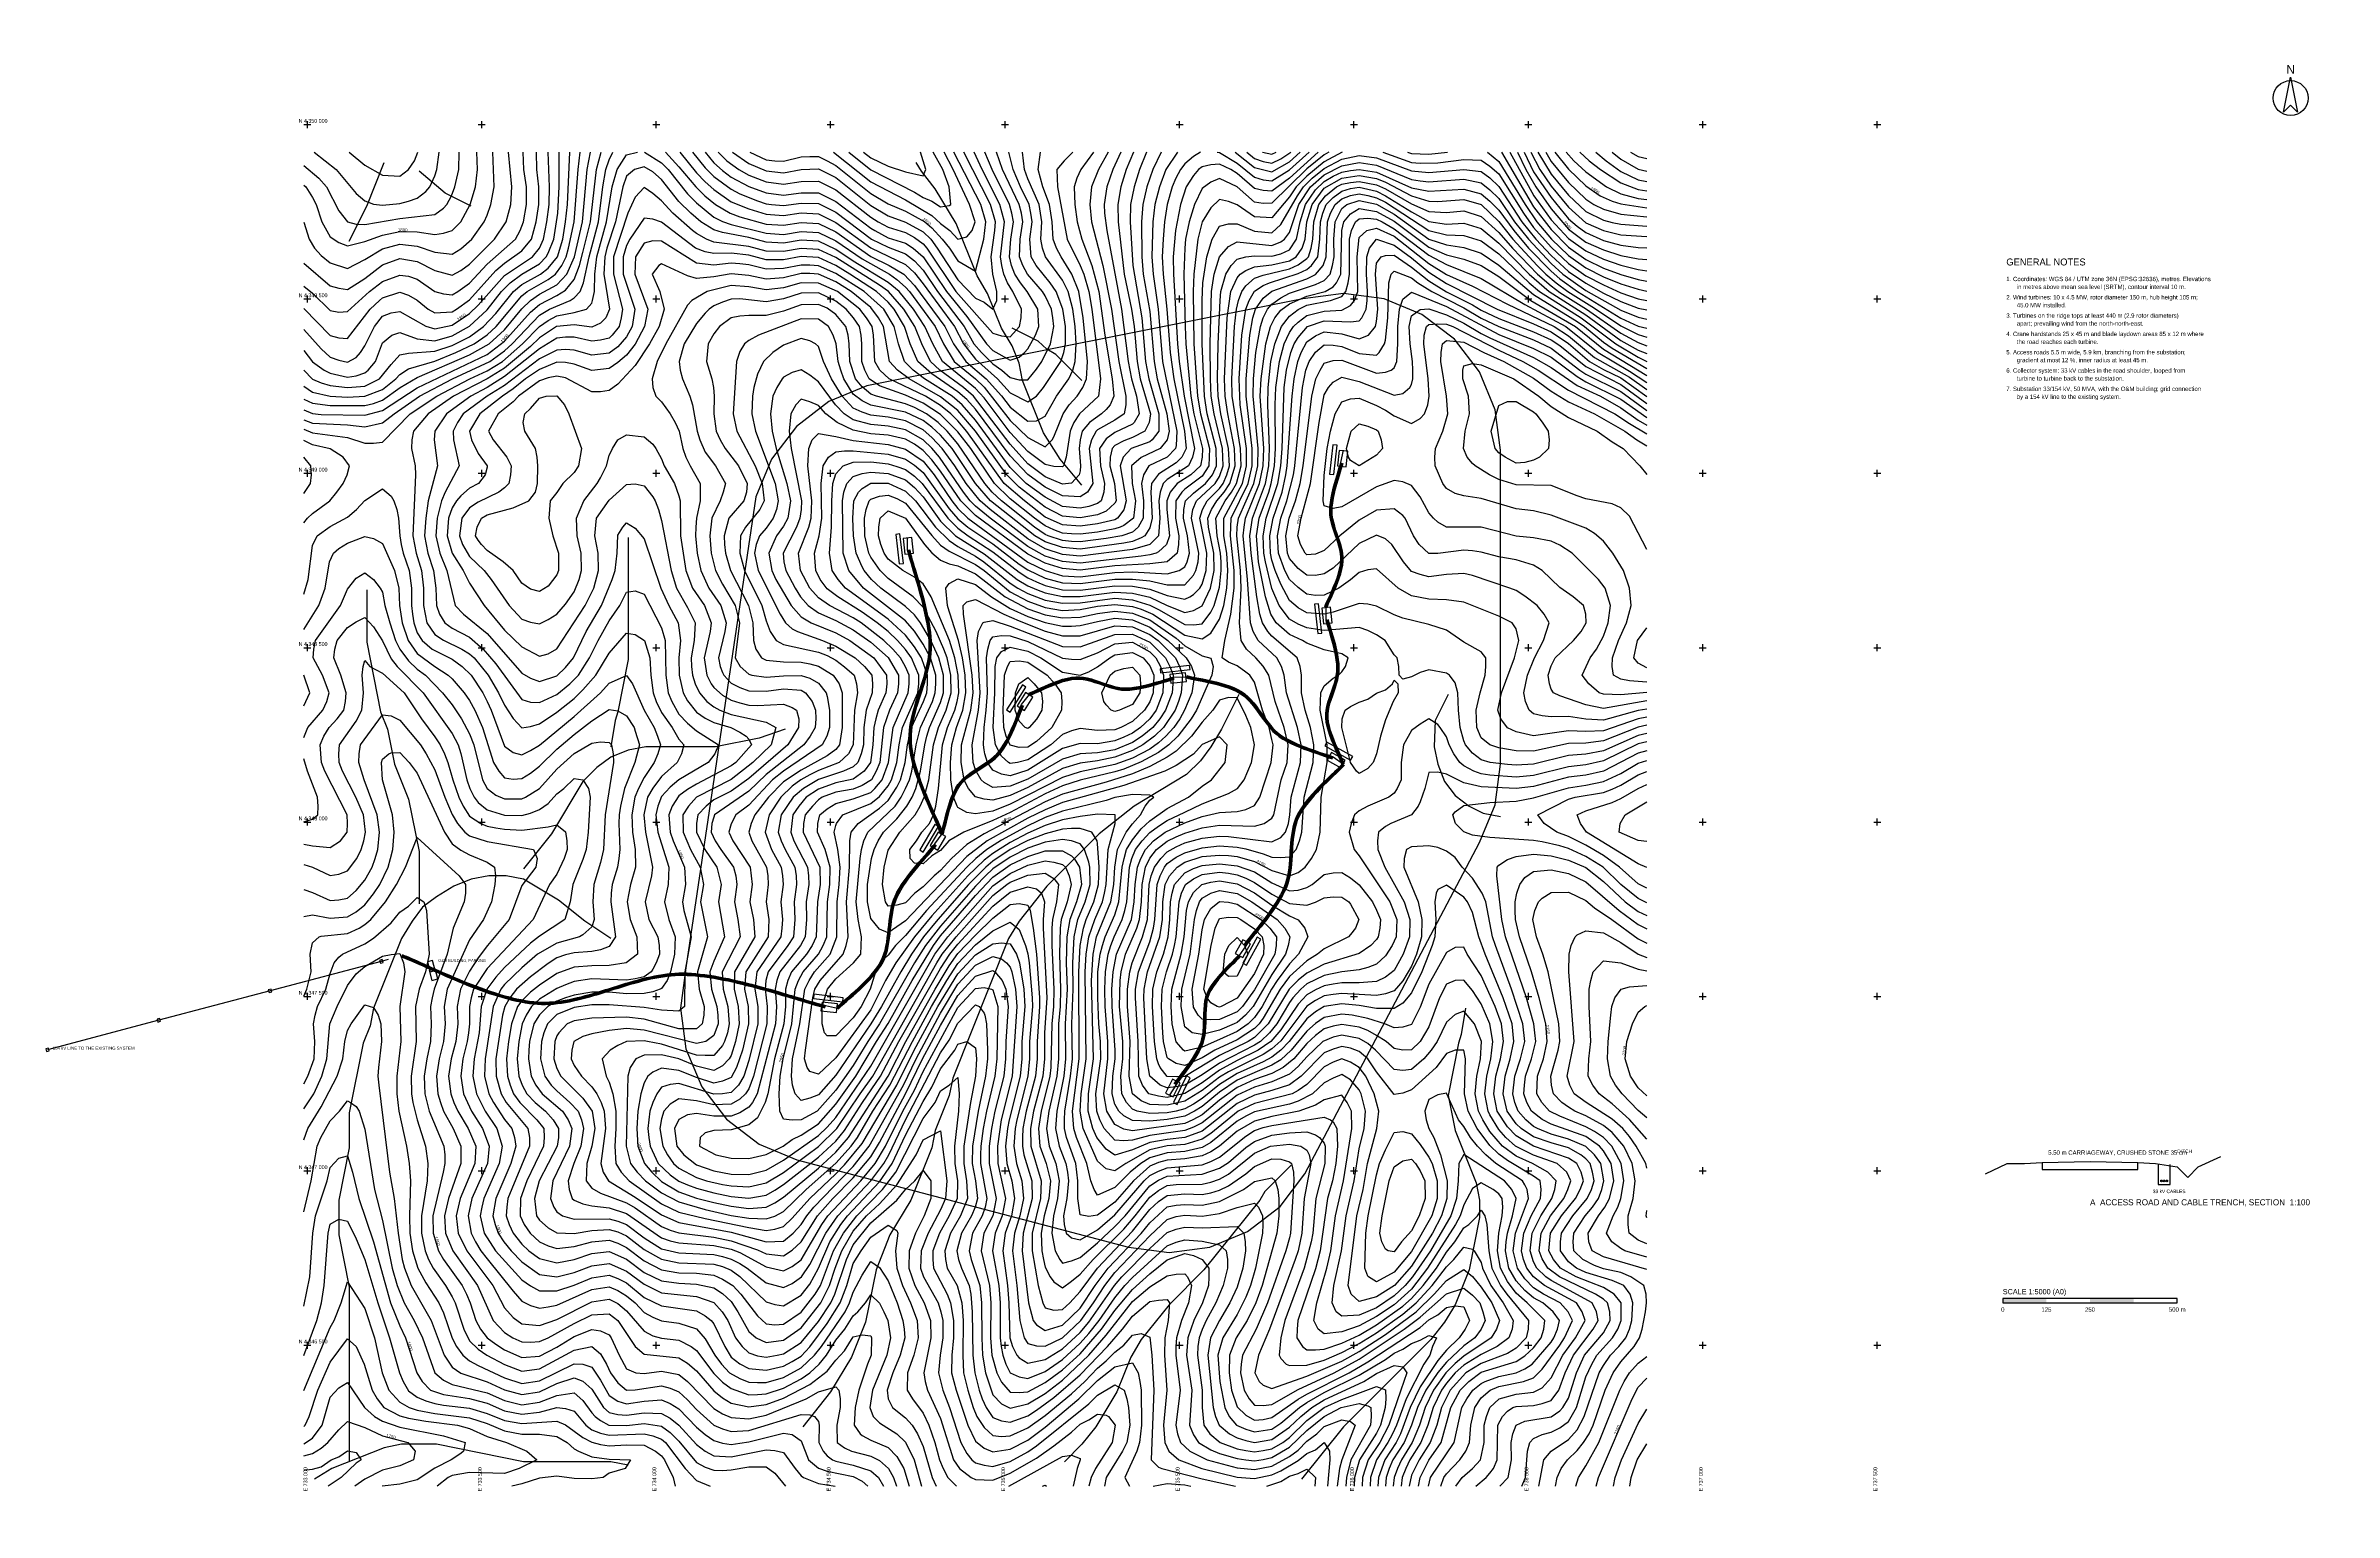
# Model space of a CAD drawing. Header units: metres. Extents: x 732250 to 738810, y 4346021 to 4350226.
import ezdxf
from ezdxf.enums import TextEntityAlignment as Align

# ---------------------------------------------------------------- set-up
doc = ezdxf.new("R2010")
doc.units = ezdxf.units.M
for name, color, linetype in [('BLADE-LAYDOWN', 252, 'Continuous'), ('CRANE-HARDSTAND', 30, 'Continuous'), ('DETAILS', 7, 'Continuous'), ('DETAILS-TEXT', 7, 'Continuous'), ('GRID-COORDINATES', 8, 'Continuous'), ('LICENCE-AREA-BOUNDARY', 1, 'Continuous'), ('MV-CABLE-33KV', 1, 'Continuous'), ('NOTES', 7, 'Continuous'), ('O&M-BUILDING', 2, 'Continuous'), ('OHL-154KV-CONNECTION', 6, 'Continuous'), ('ROAD-ACCESS-5.5M', 41, 'Continuous'), ('STREAM', 150, 'Continuous'), ('TITLE-SYMBOLS', 7, 'Continuous'), ('TOPO-CONTOUR-MAJOR', 8, 'Continuous'), ('TOPO-CONTOUR-MINOR', 252, 'Continuous'), ('TOPO-TEXT', 8, 'Continuous'), ('TRACK-EDGE', 41, 'Continuous')]:
    doc.layers.add(name, color=color, linetype=linetype)

# ---------------------------------------------------------------- blocks, each defined once
blk = doc.blocks.new('NORTH_ARROW')
at = {"layer": 'TITLE-SYMBOLS'}
blk.add_lwpolyline([(0, 12), (4, -8), (0, -4), (-4, -8)], close=True, dxfattribs=at)
blk.add_circle((0, 0), 10, dxfattribs=at)
blk.add_text('N', height=5, dxfattribs=at).set_placement((0, 14), align=Align.CENTER)
blk = doc.blocks.new('SCALE_BAR_1-5000')
at = {"layer": 'TITLE-SYMBOLS'}
blk.add_lwpolyline([(0, 0), (100, 0), (100, 2.5), (0, 2.5)], close=True, dxfattribs=at)
for points in [[(0, 0), (25, 0), (0, 2.5), (25, 2.5)], [(50, 0), (75, 0), (50, 2.5), (75, 2.5)]]:
    blk.add_solid(points, dxfattribs=at)
blk.add_text('SCALE 1:5000 (A0)', height=3, dxfattribs=at).set_placement((0, 5))
for s, p in [('0', (0, -5)), ('125', (25, -5)), ('250', (50, -5)), ('500 m', (100, -5))]:
    blk.add_text(s, height=2.5, dxfattribs=at).set_placement(p, align=Align.CENTER)
blk = doc.blocks.new('GENERAL_NOTES')
at = {"layer": 'NOTES'}
for s, height, p in [('GENERAL NOTES', 4, (0, 0)), ('1. Coordinates: WGS 84 / UTM zone 36N (EPSG:32636), metres. Elevations', 2.5, (0, -9)), ('in metres above mean sea level (SRTM), contour interval 10 m.', 2.5, (6, -13.5)), ('2. Wind turbines: 10 x 4.5 MW, rotor diameter 150 m, hub height 105 m;', 2.5, (0, -19.5)), ('45.0 MW installed.', 2.5, (6, -24)), ('3. Turbines on the ridge tops at least 440 m (2.9 rotor diameters)', 2.5, (0, -30)), ('4. Crane hardstands 25 x 45 m and blade laydown areas 85 x 12 m where', 2.5, (0, -40.5)), ('apart; prevailing wind from the north-north-east.', 2.5, (6, -34.5)), ('5. Access roads 5.5 m wide, 5.9 km, branching from the substation;', 2.5, (0, -51)), ('the road reaches each turbine.', 2.5, (6, -45)), ('6. Collector system: 33 kV cables in the road shoulder, looped from', 2.5, (0, -61.5)), ('gradient at most 12 %, inner radius at least 45 m.', 2.5, (6, -55.5)), ('turbine to turbine back to the substation.', 2.5, (6, -66)), ('7. Substation 33/154 kV, 50 MVA, with the O&M building; grid connection', 2.5, (0, -72)), ('by a 154 kV line to the existing system.', 2.5, (6, -76.5))]:
    blk.add_text(s, height=height, dxfattribs=at).set_placement(p)
blk = doc.blocks.new('DETAIL_A_ROAD_SECTION')
at = {"layer": 'DETAILS'}
for points in [[(-6, -0.6), (-4.75, 0), (-3.75, 0), (-2.75, 0.05), (0, 0.12), (2.75, 0.05), (3.75, 0), (5, -0.2), (5.6, -0.8), (6.2, -0.2), (7.5, 0.4)], [(-2.75, 0.05), (-2.75, -0.35), (2.75, -0.35), (2.75, 0.05)], [(3.9, -0.02), (3.9, -1.2), (4.6, -1.2), (4.6, -0.05)]]:
    blk.add_lwpolyline(points, dxfattribs=at)
for centre in [(4.1, -1), (4.25, -1), (4.4, -1)]:
    blk.add_circle(centre, 0.05, dxfattribs=at)
at = {"layer": 'DETAILS-TEXT'}
for s, height, p in [('5.50 m CARRIAGEWAY, CRUSHED STONE 35 cm', 0.25, (-2.4, 0.5)), ('DITCH', 0.2, (5, 0.6)), ('33 kV CABLES', 0.2, (3.6, -1.7))]:
    blk.add_text(s, height=height, dxfattribs=at).set_placement(p)

msp = doc.modelspace()

# ---------------------------------------------------------------- linework, layer by layer
at = {"layer": 'BLADE-LAYDOWN'}
for points in [[(735942.1, 4348996.2), (735951.5, 4349080.6), (735939.6, 4349082), (735930.2, 4348997.5)], [(734708.6, 4348741.7), (734698.7, 4348826.1), (734686.8, 4348824.7), (734696.7, 4348740.3)], [(735908.1, 4348541.7), (735898.7, 4348626.2), (735886.8, 4348624.9), (735896.2, 4348540.4)], [(735445.7, 4348427.9), (735530.2, 4348437.3), (735528.9, 4348449.2), (735444.4, 4348439.8)], [(735014.6, 4348315.1), (735059.7, 4348387.2), (735049.5, 4348393.6), (735004.4, 4348321.5)], [(735916.3, 4348218.7), (735990.6, 4348177.4), (735996.5, 4348187.9), (735922.2, 4348229.2)], [(734765.5, 4347914.1), (734809.3, 4347987), (734799, 4347993.2), (734755.3, 4347920.3)], [(735722.3, 4347670.1), (735681.6, 4347595.4), (735692.1, 4347589.7), (735732.8, 4347664.3)], [(734450.4, 4347494.5), (734534.8, 4347484.4), (734536.2, 4347496.3), (734451.8, 4347506.4)], [(735520.3, 4347271.9), (735482.3, 4347195.9), (735493, 4347190.5), (735531, 4347266.5)]]:
    msp.add_lwpolyline(points, close=True, dxfattribs=at)
at = {"layer": 'CRANE-HARDSTAND'}
for points in [[(735977.3, 4349018.4), (735982.3, 4349063.1), (735957.4, 4349065.9), (735952.4, 4349021.2)], [(734737.8, 4348771.3), (734732.6, 4348816), (734707.8, 4348813), (734713, 4348768.4)], [(735937.6, 4348571.2), (735932.6, 4348615.9), (735907.7, 4348613.1), (735912.7, 4348568.4)], [(735475.2, 4348398.4), (735519.9, 4348403.4), (735517.1, 4348428.3), (735472.4, 4348423.3)], [(735056, 4348319.9), (735079.8, 4348358.1), (735058.6, 4348371.4), (735034.8, 4348333.2)], [(735923.3, 4348177.7), (735962.6, 4348155.8), (735974.8, 4348177.7), (735935.4, 4348199.5)], [(734806.8, 4347919.7), (734829.9, 4347958.3), (734808.5, 4347971.1), (734785.4, 4347932.6)], [(735681.3, 4347662.8), (735659.7, 4347623.3), (735681.7, 4347611.3), (735703.2, 4347650.8)], [(734472.3, 4347459.1), (734517, 4347453.8), (734520, 4347478.6), (734475.3, 4347484)], [(735479.6, 4347263.2), (735459.5, 4347222.9), (735481.9, 4347211.8), (735502, 4347252)]]:
    msp.add_lwpolyline(points, close=True, dxfattribs=at)
at = {"layer": 'GRID-COORDINATES'}
for p, q in [((732990, 4350000), (733010, 4350000)), ((733000, 4349990), (733000, 4350010)), ((733490, 4350000), (733510, 4350000)), ((733500, 4349990), (733500, 4350010)), ((733990, 4350000), (734010, 4350000)), ((734000, 4349990), (734000, 4350010)), ((734490, 4350000), (734510, 4350000)), ((734500, 4349990), (734500, 4350010)), ((734990, 4350000), (735010, 4350000)), ((735000, 4349990), (735000, 4350010)), ((735490, 4350000), (735510, 4350000)), ((735500, 4349990), (735500, 4350010)), ((735990, 4350000), (736010, 4350000)), ((736000, 4349990), (736000, 4350010)), ((736490, 4350000), (736510, 4350000)), ((736500, 4349990), (736500, 4350010)), ((736990, 4350000), (737010, 4350000)), ((737000, 4349990), (737000, 4350010)), ((737490, 4350000), (737510, 4350000)), ((737500, 4349990), (737500, 4350010)), ((732990, 4349500), (733010, 4349500)), ((733000, 4349490), (733000, 4349510)), ((733490, 4349500), (733510, 4349500)), ((733500, 4349490), (733500, 4349510)), ((733990, 4349500), (734010, 4349500)), ((734000, 4349490), (734000, 4349510)), ((734490, 4349500), (734510, 4349500)), ((734500, 4349490), (734500, 4349510)), ((734990, 4349500), (735010, 4349500)), ((735000, 4349490), (735000, 4349510)), ((735490, 4349500), (735510, 4349500)), ((735500, 4349490), (735500, 4349510)), ((735990, 4349500), (736010, 4349500)), ((736000, 4349490), (736000, 4349510)), ((736490, 4349500), (736510, 4349500)), ((736500, 4349490), (736500, 4349510)), ((736990, 4349500), (737010, 4349500)), ((737000, 4349490), (737000, 4349510)), ((737490, 4349500), (737510, 4349500)), ((737500, 4349490), (737500, 4349510)), ((733000, 4348990), (733000, 4349010)), ((733500, 4348990), (733500, 4349010)), ((734000, 4348990), (734000, 4349010)), ((734500, 4348990), (734500, 4349010)), ((735000, 4348990), (735000, 4349010)), ((735500, 4348990), (735500, 4349010)), ((736000, 4348990), (736000, 4349010)), ((736500, 4348990), (736500, 4349010)), ((737000, 4348990), (737000, 4349010)), ((737500, 4348990), (737500, 4349010)), ((732990, 4349000), (733010, 4349000)), ((733490, 4349000), (733510, 4349000)), ((733990, 4349000), (734010, 4349000)), ((734490, 4349000), (734510, 4349000)), ((734990, 4349000), (735010, 4349000)), ((735490, 4349000), (735510, 4349000)), ((735990, 4349000), (736010, 4349000)), ((736490, 4349000), (736510, 4349000)), ((736990, 4349000), (737010, 4349000)), ((737490, 4349000), (737510, 4349000)), ((732990, 4348500), (733010, 4348500)), ((733000, 4348490), (733000, 4348510)), ((733490, 4348500), (733510, 4348500)), ((733500, 4348490), (733500, 4348510)), ((733990, 4348500), (734010, 4348500)), ((734000, 4348490), (734000, 4348510)), ((734490, 4348500), (734510, 4348500)), ((734500, 4348490), (734500, 4348510)), ((734990, 4348500), (735010, 4348500)), ((735000, 4348490), (735000, 4348510)), ((735490, 4348500), (735510, 4348500)), ((735500, 4348490), (735500, 4348510)), ((735990, 4348500), (736010, 4348500)), ((736000, 4348490), (736000, 4348510)), ((736490, 4348500), (736510, 4348500)), ((736500, 4348490), (736500, 4348510)), ((736990, 4348500), (737010, 4348500)), ((737000, 4348490), (737000, 4348510)), ((737490, 4348500), (737510, 4348500)), ((737500, 4348490), (737500, 4348510)), ((732990, 4348000), (733010, 4348000)), ((733000, 4347990), (733000, 4348010)), ((733490, 4348000), (733510, 4348000)), ((733500, 4347990), (733500, 4348010)), ((733990, 4348000), (734010, 4348000)), ((734000, 4347990), (734000, 4348010)), ((734490, 4348000), (734510, 4348000)), ((734500, 4347990), (734500, 4348010)), ((734990, 4348000), (735010, 4348000)), ((735000, 4347990), (735000, 4348010)), ((735490, 4348000), (735510, 4348000)), ((735500, 4347990), (735500, 4348010)), ((735990, 4348000), (736010, 4348000)), ((736000, 4347990), (736000, 4348010)), ((736490, 4348000), (736510, 4348000)), ((736500, 4347990), (736500, 4348010)), ((736990, 4348000), (737010, 4348000)), ((737000, 4347990), (737000, 4348010)), ((737490, 4348000), (737510, 4348000)), ((737500, 4347990), (737500, 4348010)), ((732990, 4347500), (733010, 4347500)), ((733000, 4347490), (733000, 4347510)), ((733490, 4347500), (733510, 4347500)), ((733500, 4347490), (733500, 4347510)), ((733990, 4347500), (734010, 4347500)), ((734000, 4347490), (734000, 4347510)), ((734490, 4347500), (734510, 4347500)), ((734500, 4347490), (734500, 4347510)), ((734990, 4347500), (735010, 4347500)), ((735000, 4347490), (735000, 4347510)), ((735490, 4347500), (735510, 4347500)), ((735500, 4347490), (735500, 4347510)), ((735990, 4347500), (736010, 4347500)), ((736000, 4347490), (736000, 4347510)), ((736490, 4347500), (736510, 4347500)), ((736500, 4347490), (736500, 4347510)), ((736990, 4347500), (737010, 4347500)), ((737000, 4347490), (737000, 4347510)), ((737490, 4347500), (737510, 4347500)), ((737500, 4347490), (737500, 4347510)), ((732990, 4347000), (733010, 4347000)), ((733000, 4346990), (733000, 4347010)), ((733490, 4347000), (733510, 4347000)), ((733500, 4346990), (733500, 4347010)), ((733990, 4347000), (734010, 4347000)), ((734000, 4346990), (734000, 4347010)), ((734490, 4347000), (734510, 4347000)), ((734500, 4346990), (734500, 4347010)), ((734990, 4347000), (735010, 4347000)), ((735000, 4346990), (735000, 4347010)), ((735490, 4347000), (735510, 4347000)), ((735500, 4346990), (735500, 4347010)), ((735990, 4347000), (736010, 4347000)), ((736000, 4346990), (736000, 4347010)), ((736490, 4347000), (736510, 4347000)), ((736500, 4346990), (736500, 4347010)), ((736990, 4347000), (737010, 4347000)), ((737000, 4346990), (737000, 4347010)), ((737490, 4347000), (737510, 4347000)), ((737500, 4346990), (737500, 4347010)), ((733000, 4346490), (733000, 4346510)), ((733500, 4346490), (733500, 4346510)), ((734000, 4346490), (734000, 4346510)), ((734500, 4346490), (734500, 4346510)), ((735000, 4346490), (735000, 4346510)), ((735500, 4346490), (735500, 4346510)), ((736000, 4346490), (736000, 4346510)), ((736500, 4346490), (736500, 4346510)), ((737000, 4346490), (737000, 4346510)), ((737500, 4346490), (737500, 4346510)), ((732990, 4346500), (733010, 4346500)), ((733490, 4346500), (733510, 4346500)), ((733990, 4346500), (734010, 4346500)), ((734490, 4346500), (734510, 4346500)), ((734990, 4346500), (735010, 4346500)), ((735490, 4346500), (735510, 4346500)), ((735990, 4346500), (736010, 4346500)), ((736490, 4346500), (736510, 4346500)), ((736990, 4346500), (737010, 4346500)), ((737490, 4346500), (737510, 4346500))]:
    msp.add_line(p, q, dxfattribs=at)
at = {"layer": 'LICENCE-AREA-BOUNDARY'}
msp.add_lwpolyline([(734070, 4347466), (734085.3, 4347349.5), (734130.3, 4347241), (734201.8, 4347147.8), (734295, 4347076.3), (734403.5, 4347031.3), (735353.5, 4346781.3), (735470, 4346766), (735586.5, 4346781.3), (735695, 4346826.3), (735788.2, 4346897.8), (735859.7, 4346991), (736359.7, 4347941), (736404.7, 4348049.5), (736420, 4348166), (736420, 4349066), (736404.7, 4349182.5), (736359.7, 4349291), (736288.2, 4349384.2), (736195, 4349455.7), (736086.5, 4349500.7), (735970, 4349516), (735853.5, 4349500.7), (734603.5, 4349250.7), (734495, 4349205.7), (734401.8, 4349134.2), (734330.3, 4349041), (734285.3, 4348932.5), (734085.3, 4347582.5)], close=True, dxfattribs=at)
at = {"layer": 'MV-CABLE-33KV'}
for points in [[(735916.3, 4348617.5), (735918.8, 4348623.9), (735922.3, 4348632), (735926.6, 4348641.4), (735931.4, 4348651.9), (735936.5, 4348663.2), (735941.7, 4348675.3), (735946.7, 4348687.8), (735951.5, 4348700.5), (735955.6, 4348713.3), (735959, 4348725.9), (735961.5, 4348738), (735962.7, 4348749.4), (735962.6, 4348759.6), (735961.5, 4348770), (735959.5, 4348780.5), (735956.7, 4348791.2), (735953.4, 4348802.1), (735949.7, 4348813), (735945.9, 4348824), (735942.1, 4348835.1), (735938.6, 4348846.2), (735935.4, 4348857.4), (735932.9, 4348868.6), (735931.2, 4348879.9), (735930.6, 4348891.1), (735931.1, 4348903.6), (735932.6, 4348916.6), (735934.8, 4348930.1), (735937.7, 4348943.7), (735940.9, 4348957.3), (735944.5, 4348970.6), (735948.1, 4348983.4), (735951.7, 4348995.4), (735955.1, 4349006.5), (735958, 4349016.3), (735960.4, 4349024.6), (735962.1, 4349031.2), (735970, 4349066)], [(734816.2, 4347964.6), (734814.1, 4347970.4), (734811.4, 4347977.1), (734808.3, 4347984.5), (734804.7, 4347992.7), (734800.8, 4348001.5), (734796.5, 4348011), (734792, 4348021), (734787.2, 4348031.6), (734782.3, 4348042.6), (734777.3, 4348054), (734772.2, 4348065.8), (734767.1, 4348077.9), (734762.1, 4348090.2), (734757.2, 4348102.7), (734752.4, 4348115.4), (734747.8, 4348128.2), (734743.5, 4348141), (734739.5, 4348153.8), (734735.9, 4348166.5), (734732.6, 4348179.1), (734729.9, 4348191.6), (734727.6, 4348203.8), (734725.9, 4348215.8), (734724.9, 4348227.5), (734724.5, 4348239), (734724.9, 4348250.6), (734725.8, 4348262.2), (734727.3, 4348273.9), (734729.3, 4348285.6), (734731.7, 4348297.3), (734734.6, 4348309), (734737.7, 4348320.8), (734741, 4348332.5), (734744.6, 4348344.3), (734748.3, 4348356), (734752.1, 4348367.8), (734755.9, 4348379.6), (734759.7, 4348391.3), (734763.3, 4348403), (734766.8, 4348414.7), (734770.2, 4348426.4), (734773.2, 4348438.1), (734775.9, 4348449.7), (734778.2, 4348461.2), (734780.1, 4348472.7), (734781.5, 4348484.2), (734782.3, 4348495.6), (734782.5, 4348506.9), (734782.2, 4348518.4), (734781.3, 4348530.4), (734780.1, 4348542.8), (734778.4, 4348555.4), (734776.4, 4348568.3), (734774, 4348581.3), (734771.3, 4348594.5), (734768.4, 4348607.7), (734765.3, 4348620.9), (734762, 4348634.1), (734758.6, 4348647.1), (734755.1, 4348660), (734751.6, 4348672.6), (734748, 4348684.9), (734744.4, 4348696.9), (734741, 4348708.4), (734737.6, 4348719.5), (734734.4, 4348730.1), (734731.4, 4348740.1), (734728.5, 4348749.4), (734726, 4348758.1), (734723.7, 4348766), (734721.8, 4348773.1), (734720.3, 4348779.3), (734720, 4348816)], [(735966.3, 4348164.5), (735963.8, 4348170.9), (735960.4, 4348178.8), (735956.1, 4348188.1), (735951.3, 4348198.6), (735946.2, 4348210), (735941, 4348222.2), (735935.8, 4348234.9), (735931, 4348247.9), (735926.7, 4348261), (735923.2, 4348274), (735920.6, 4348286.8), (735919.3, 4348299), (735919.4, 4348310.1), (735920.6, 4348321.2), (735922.7, 4348332.3), (735925.6, 4348343.4), (735929, 4348354.5), (735932.7, 4348365.6), (735936.5, 4348376.6), (735940.3, 4348387.6), (735943.8, 4348398.5), (735946.8, 4348409.4), (735949.2, 4348420.1), (735950.8, 4348430.7), (735951.4, 4348441.2), (735950.9, 4348453), (735949.5, 4348465.5), (735947.3, 4348478.6), (735944.5, 4348492), (735941.3, 4348505.3), (735937.8, 4348518.5), (735934.2, 4348531.2), (735930.6, 4348543.1), (735927.3, 4348554.1), (735924.3, 4348564), (735921.8, 4348572.5), (735920.1, 4348579.2), (735920, 4348616)], [(735068.5, 4348369.7), (735074.9, 4348372.2), (735082.8, 4348375.6), (735092.1, 4348379.9), (735102.6, 4348384.7), (735114, 4348389.8), (735126.2, 4348395), (735138.9, 4348400.2), (735151.9, 4348405), (735165, 4348409.3), (735178, 4348412.8), (735190.8, 4348415.4), (735203, 4348416.7), (735214.1, 4348416.6), (735225.2, 4348415.4), (735236.3, 4348413.3), (735247.4, 4348410.4), (735258.5, 4348407), (735269.6, 4348403.3), (735280.6, 4348399.5), (735291.6, 4348395.7), (735302.5, 4348392.2), (735313.4, 4348389.2), (735324.1, 4348386.8), (735334.7, 4348385.2), (735345.2, 4348384.6), (735357, 4348385.1), (735369.5, 4348386.5), (735382.6, 4348388.7), (735396, 4348391.5), (735409.3, 4348394.7), (735422.5, 4348398.2), (735435.2, 4348401.8), (735447.1, 4348405.4), (735458.1, 4348408.7), (735468, 4348411.7), (735476.5, 4348414.2), (735483.2, 4348415.9), (735520, 4348416)], [(735521, 4348419.9), (735527.4, 4348418.2), (735535.3, 4348416.5), (735544.6, 4348414.6), (735555.2, 4348412.6), (735566.7, 4348410.3), (735578.9, 4348407.8), (735591.7, 4348405), (735604.8, 4348401.9), (735618, 4348398.4), (735631, 4348394.6), (735643.7, 4348390.2), (735655.9, 4348385.4), (735667.3, 4348380.1), (735677.8, 4348374.1), (735687.3, 4348367.3), (735696.3, 4348359.6), (735704.7, 4348351), (735712.7, 4348341.9), (735720.4, 4348332.3), (735727.8, 4348322.3), (735735.1, 4348312.2), (735742.3, 4348302.2), (735749.6, 4348292.2), (735757.1, 4348282.6), (735764.7, 4348273.4), (735772.7, 4348264.8), (735781, 4348257), (735789.8, 4348250), (735799.5, 4348243.7), (735810.2, 4348237.5), (735821.7, 4348231.7), (735833.8, 4348226.1), (735846.2, 4348220.8), (735858.8, 4348215.8), (735871.4, 4348211.1), (735883.6, 4348206.8), (735895.4, 4348202.7), (735906.5, 4348199), (735916.7, 4348195.6), (735925.9, 4348192.5), (735933.7, 4348189.7), (735940, 4348187.2), (735970, 4348166)], [(734816.2, 4347967.2), (734818.1, 4347973.4), (734820.2, 4347981.2), (734822.5, 4347990.5), (734825.1, 4348001), (734828, 4348012.5), (734831.1, 4348024.6), (734834.7, 4348037.1), (734838.6, 4348049.9), (734842.9, 4348062.5), (734847.6, 4348074.9), (734852.8, 4348086.7), (734858.6, 4348097.8), (734864.9, 4348107.7), (734872.2, 4348116.8), (734880.3, 4348125.1), (734889.3, 4348132.8), (734898.8, 4348140.1), (734908.8, 4348147), (734919, 4348153.6), (734929.3, 4348160.2), (734939.5, 4348166.8), (734949.4, 4348173.5), (734958.9, 4348180.4), (734967.8, 4348187.7), (734976, 4348195.4), (734983.3, 4348203.6), (734990, 4348212.8), (734996.5, 4348223), (735002.8, 4348234.1), (735008.7, 4348245.8), (735014.4, 4348257.8), (735019.8, 4348269.8), (735024.8, 4348281.8), (735029.5, 4348293.3), (735033.9, 4348304.2), (735037.8, 4348314.3), (735041.4, 4348323.3), (735044.5, 4348331), (735047.3, 4348337.1), (735070, 4348366)], [(735972.9, 4348163.3), (735968.4, 4348158.4), (735962.8, 4348152.7), (735956.2, 4348146.3), (735948.8, 4348139.2), (735940.7, 4348131.6), (735932.1, 4348123.4), (735923.1, 4348114.7), (735913.8, 4348105.5), (735904.5, 4348096), (735895.1, 4348086.2), (735885.9, 4348076.2), (735877, 4348065.9), (735868.5, 4348055.6), (735860.6, 4348045.1), (735853.4, 4348034.7), (735847.1, 4348024.4), (735841.8, 4348014.2), (735837.7, 4348004.5), (735834.3, 4347994.4), (735831.5, 4347983.9), (735829.3, 4347973), (735827.5, 4347961.9), (735826.1, 4347950.5), (735825, 4347938.9), (735824.2, 4347927.2), (735823.4, 4347915.4), (735822.6, 4347903.5), (735821.8, 4347891.6), (735820.8, 4347879.7), (735819.6, 4347867.9), (735818, 4347856.3), (735816, 4347844.8), (735813.4, 4347833.5), (735810.2, 4347822.5), (735806.3, 4347811.9), (735801.3, 4347800.7), (735795.5, 4347789.3), (735789, 4347777.7), (735781.9, 4347766.2), (735774.3, 4347754.6), (735766.4, 4347743.2), (735758.3, 4347731.9), (735750, 4347720.8), (735741.8, 4347710.1), (735733.6, 4347699.7), (735725.8, 4347689.9), (735718.3, 4347680.6), (735711.3, 4347671.9), (735704.8, 4347664), (735699.2, 4347656.8), (735694.4, 4347650.6), (735690.5, 4347645.2), (735670, 4347616)], [(734517.2, 4347468.8), (734521.9, 4347473.5), (734527.8, 4347478.9), (734534.7, 4347485.1), (734542.4, 4347491.8), (734550.8, 4347499.2), (734559.8, 4347507.1), (734569.1, 4347515.4), (734578.7, 4347524.2), (734588.3, 4347533.3), (734597.9, 4347542.7), (734607.2, 4347552.4), (734616.1, 4347562.2), (734624.4, 4347572.1), (734632, 4347582), (734638.7, 4347591.9), (734644.3, 4347601.7), (734649, 4347611.6), (734652.8, 4347622.1), (734656, 4347633), (734658.5, 4347644.4), (734660.6, 4347656), (734662.3, 4347668), (734663.7, 4347680.1), (734665, 4347692.4), (734666.3, 4347704.8), (734667.7, 4347717.2), (734669.3, 4347729.5), (734671.2, 4347741.6), (734673.5, 4347753.6), (734676.5, 4347765.4), (734680.2, 4347776.8), (734684.6, 4347787.8), (734690, 4347798.6), (734696.3, 4347809.6), (734703.3, 4347820.7), (734710.8, 4347831.8), (734718.9, 4347842.8), (734727.2, 4347853.7), (734735.8, 4347864.4), (734744.3, 4347874.8), (734752.8, 4347884.9), (734761.1, 4347894.4), (734769, 4347903.5), (734776.4, 4347911.9), (734783.2, 4347919.6), (734789.2, 4347926.5), (734794.3, 4347932.5), (734798.3, 4347937.6), (734820, 4347966)], [(733271.4, 4347619.8), (733277.3, 4347617.6), (733283.8, 4347615.1), (733290.9, 4347612.2), (733298.5, 4347609), (733306.6, 4347605.5), (733315.2, 4347601.7), (733324.3, 4347597.7), (733333.8, 4347593.5), (733343.6, 4347589), (733353.9, 4347584.4), (733364.5, 4347579.6), (733375.5, 4347574.8), (733386.8, 4347569.8), (733398.3, 4347564.7), (733410.1, 4347559.6), (733422.2, 4347554.4), (733434.4, 4347549.3), (733446.8, 4347544.1), (733459.4, 4347539.1), (733472.1, 4347534.1), (733484.9, 4347529.1), (733497.8, 4347524.4), (733510.7, 4347519.7), (733523.7, 4347515.2), (733536.7, 4347511), (733549.6, 4347506.9), (733562.5, 4347503.1), (733575.3, 4347499.6), (733588, 4347496.3), (733600.5, 4347493.4), (733612.9, 4347490.8), (733625.2, 4347488.6), (733637.2, 4347486.8), (733649, 4347485.4), (733660.5, 4347484.4), (733671.5, 4347483.9), (733682.6, 4347483.9), (733693.8, 4347484.2), (733705, 4347485), (733716.3, 4347486.1), (733727.6, 4347487.6), (733739, 4347489.4), (733750.4, 4347491.5), (733761.8, 4347493.9), (733773.3, 4347496.5), (733784.8, 4347499.3), (733796.4, 4347502.3), (733807.9, 4347505.5), (733819.5, 4347508.9), (733831.2, 4347512.3), (733842.8, 4347515.9), (733854.5, 4347519.5), (733866.1, 4347523.2), (733877.8, 4347526.9), (733889.5, 4347530.5), (733901.3, 4347534.2), (733913, 4347537.8), (733924.7, 4347541.3), (733936.4, 4347544.7), (733948.2, 4347547.9), (733959.9, 4347551), (733971.6, 4347554), (733983.3, 4347556.7), (733995.1, 4347559.1), (734006.8, 4347561.3), (734018.5, 4347563.3), (734030.1, 4347564.9), (734041.8, 4347566.1), (734053.5, 4347567), (734065.1, 4347567.5), (734076.7, 4347567.6), (734088.7, 4347567.3), (734101.1, 4347566.6), (734113.6, 4347565.6), (734126.4, 4347564.3), (734139.4, 4347562.7), (734152.6, 4347560.8), (734165.9, 4347558.7), (734179.4, 4347556.3), (734192.9, 4347553.7), (734206.5, 4347551), (734220.1, 4347548), (734233.7, 4347545), (734247.3, 4347541.7), (734260.9, 4347538.4), (734274.4, 4347534.9), (734287.7, 4347531.4), (734301, 4347527.8), (734314.1, 4347524.2), (734327, 4347520.5), (734339.7, 4347516.8), (734352.1, 4347513.2), (734364.3, 4347509.6), (734376.2, 4347506), (734387.7, 4347502.5), (734398.9, 4347499.1), (734409.7, 4347495.8), (734420.2, 4347492.7), (734430.1, 4347489.6), (734439.6, 4347486.8), (734448.6, 4347484.1), (734457.1, 4347481.6), (734465, 4347479.4), (734472.4, 4347477.4), (734479.1, 4347475.6), (734485.2, 4347474.2), (734520, 4347466)], [(735673, 4347613.3), (735668.4, 4347608.2), (735662.4, 4347601.9), (735655.3, 4347594.7), (735647.3, 4347586.7), (735638.7, 4347577.9), (735629.8, 4347568.5), (735620.8, 4347558.6), (735612.1, 4347548.4), (735603.8, 4347538), (735596.4, 4347527.6), (735590, 4347517.2), (735585, 4347507.1), (735581.3, 4347496.8), (735578.7, 4347485.9), (735577, 4347474.5), (735576, 4347462.6), (735575.5, 4347450.4), (735575.2, 4347438), (735575, 4347425.5), (735574.5, 4347413), (735573.7, 4347400.6), (735572.2, 4347388.4), (735569.9, 4347376.4), (735566.4, 4347364.9), (735561.7, 4347353.5), (735555.9, 4347341.9), (735549.2, 4347330.2), (735541.9, 4347318.6), (735534.3, 4347307.1), (735526.4, 4347296), (735518.7, 4347285.4), (735511.3, 4347275.5), (735504.4, 4347266.4), (735498.3, 4347258.4), (735493.2, 4347251.5), (735489.4, 4347245.9), (735470, 4347216)]]:
    msp.add_lwpolyline(points, dxfattribs=at)
at = {"layer": 'O&M-BUILDING'}
for points in [[(733344.2, 4347599.5), (733351.9, 4347570.5), (733366.4, 4347574.3), (733358.7, 4347603.3)], [(733349.2, 4347574.9), (733356.8, 4347545.9), (733374.2, 4347550.5), (733366.6, 4347579.5)]]:
    msp.add_lwpolyline(points, close=True, dxfattribs=at)
at = {"layer": 'OHL-154KV-CONNECTION'}
msp.add_lwpolyline([(733231.3, 4347605.8), (733212, 4347600.6), (732893, 4347516.1), (732574, 4347431.6), (732255, 4347347.1)], dxfattribs=at)
for points in [[(733214.8, 4347605.5), (733207.1, 4347603.5), (733209.2, 4347595.7), (733216.9, 4347597.8)], [(732895.8, 4347521), (732888.1, 4347519), (732890.2, 4347511.2), (732897.9, 4347513.3)], [(732576.9, 4347436.5), (732569.1, 4347434.5), (732571.2, 4347426.7), (732578.9, 4347428.8)], [(732257.9, 4347352), (732250.1, 4347350), (732252.2, 4347342.2), (732259.9, 4347344.3)]]:
    msp.add_lwpolyline(points, close=True, dxfattribs=at)
at = {"layer": 'ROAD-ACCESS-5.5M'}
for points in [[(735920, 4348616), (735922.5, 4348622.4), (735926, 4348630.4), (735930.2, 4348639.7), (735935, 4348650.2), (735940.1, 4348661.6), (735945.3, 4348673.7), (735950.5, 4348686.3), (735955.2, 4348699.2), (735959.5, 4348712.2), (735962.9, 4348724.9), (735965.4, 4348737.4), (735966.7, 4348749.2), (735966.6, 4348759.8), (735965.5, 4348770.6), (735963.4, 4348781.4), (735960.5, 4348792.3), (735957.2, 4348803.3), (735953.5, 4348814.3), (735949.7, 4348825.3), (735945.9, 4348836.4), (735942.4, 4348847.4), (735939.3, 4348858.4), (735936.9, 4348869.4), (735935.2, 4348880.3), (735934.6, 4348891.1), (735935.1, 4348903.3), (735936.6, 4348916.1), (735938.7, 4348929.4), (735941.6, 4348942.9), (735944.8, 4348956.3), (735948.3, 4348969.5), (735952, 4348982.3), (735955.5, 4348994.3), (735958.9, 4349005.3), (735961.9, 4349015.1), (735964.3, 4349023.5), (735966, 4349030.2)], [(734820, 4347966), (734817.8, 4347971.9), (734815.1, 4347978.6), (734812, 4347986.1), (734808.4, 4347994.3), (734804.4, 4348003.1), (734800.1, 4348012.6), (734795.6, 4348022.7), (734790.9, 4348033.2), (734786, 4348044.2), (734781, 4348055.6), (734775.9, 4348067.4), (734770.8, 4348079.4), (734765.8, 4348091.7), (734760.9, 4348104.2), (734756.2, 4348116.8), (734751.6, 4348129.5), (734747.3, 4348142.2), (734743.3, 4348154.9), (734739.7, 4348167.5), (734736.5, 4348180), (734733.8, 4348192.4), (734731.6, 4348204.4), (734729.9, 4348216.2), (734728.9, 4348227.7), (734728.5, 4348239), (734728.9, 4348250.4), (734729.8, 4348261.8), (734731.3, 4348273.3), (734733.2, 4348284.8), (734735.7, 4348296.4), (734738.4, 4348308), (734741.5, 4348319.7), (734744.9, 4348331.4), (734748.4, 4348343.1), (734752.1, 4348354.8), (734755.9, 4348366.6), (734759.7, 4348378.3), (734763.5, 4348390.1), (734767.2, 4348401.9), (734770.7, 4348413.6), (734774, 4348425.4), (734777.1, 4348437.1), (734779.8, 4348448.8), (734782.1, 4348460.5), (734784, 4348472.2), (734785.4, 4348483.8), (734786.3, 4348495.4), (734786.5, 4348506.9), (734786.2, 4348518.6), (734785.3, 4348530.8), (734784.1, 4348543.2), (734782.4, 4348556), (734780.3, 4348568.9), (734777.9, 4348582.1), (734775.2, 4348595.3), (734772.3, 4348608.6), (734769.2, 4348621.8), (734765.9, 4348635.1), (734762.5, 4348648.1), (734759, 4348661), (734755.4, 4348673.7), (734751.8, 4348686), (734748.3, 4348698), (734744.8, 4348709.6), (734741.4, 4348720.7), (734738.2, 4348731.3), (734735.2, 4348741.2), (734732.4, 4348750.6), (734729.8, 4348759.2), (734727.6, 4348767.1), (734725.7, 4348774.1), (734724.2, 4348780.2)], [(735970, 4348166), (735967.5, 4348172.4), (735964, 4348180.4), (735959.8, 4348189.7), (735955, 4348200.2), (735949.9, 4348211.6), (735944.7, 4348223.7), (735939.5, 4348236.3), (735934.8, 4348249.2), (735930.5, 4348262.2), (735927.1, 4348274.9), (735924.6, 4348287.4), (735923.3, 4348299.2), (735923.4, 4348309.8), (735924.5, 4348320.6), (735926.6, 4348331.4), (735929.5, 4348342.3), (735932.8, 4348353.3), (735936.5, 4348364.3), (735940.3, 4348375.3), (735944.1, 4348386.4), (735947.6, 4348397.4), (735950.7, 4348408.4), (735953.1, 4348419.4), (735954.8, 4348430.3), (735955.4, 4348441.1), (735954.9, 4348453.3), (735953.4, 4348466.1), (735951.3, 4348479.4), (735948.4, 4348492.9), (735945.2, 4348506.3), (735941.7, 4348519.5), (735938, 4348532.3), (735934.5, 4348544.3), (735931.1, 4348555.3), (735928.1, 4348565.1), (735925.7, 4348573.5), (735924, 4348580.2)], [(735070, 4348366), (735076.4, 4348368.5), (735084.4, 4348372), (735093.7, 4348376.2), (735104.2, 4348381), (735115.6, 4348386.1), (735127.7, 4348391.3), (735140.3, 4348396.5), (735153.2, 4348401.2), (735166.2, 4348405.5), (735178.9, 4348408.9), (735191.4, 4348411.4), (735203.2, 4348412.7), (735213.8, 4348412.6), (735224.6, 4348411.5), (735235.4, 4348409.4), (735246.3, 4348406.5), (735257.3, 4348403.2), (735268.3, 4348399.5), (735279.3, 4348395.7), (735290.4, 4348391.9), (735301.4, 4348388.4), (735312.4, 4348385.3), (735323.4, 4348382.9), (735334.3, 4348381.2), (735345.1, 4348380.6), (735357.3, 4348381.1), (735370.1, 4348382.6), (735383.4, 4348384.7), (735396.9, 4348387.6), (735410.3, 4348390.8), (735423.5, 4348394.3), (735436.3, 4348398), (735448.3, 4348401.5), (735459.3, 4348404.9), (735469.1, 4348407.9), (735477.5, 4348410.3), (735484.2, 4348412)], [(735520, 4348416), (735526.4, 4348414.3), (735534.4, 4348412.6), (735543.8, 4348410.7), (735554.4, 4348408.7), (735565.9, 4348406.4), (735578.1, 4348403.9), (735590.8, 4348401.1), (735603.8, 4348398), (735616.9, 4348394.6), (735629.8, 4348390.8), (735642.4, 4348386.5), (735654.3, 4348381.8), (735665.5, 4348376.5), (735675.6, 4348370.8), (735684.9, 4348364.2), (735693.5, 4348356.7), (735701.8, 4348348.3), (735709.6, 4348339.3), (735717.2, 4348329.8), (735724.6, 4348320), (735731.8, 4348309.9), (735739.1, 4348299.8), (735746.4, 4348289.8), (735753.9, 4348280.1), (735761.7, 4348270.8), (735769.8, 4348262), (735778.4, 4348254), (735787.5, 4348246.8), (735797.4, 4348240.2), (735808.3, 4348234), (735820, 4348228.1), (735832.2, 4348222.4), (735844.7, 4348217.1), (735857.4, 4348212.1), (735870, 4348207.4), (735882.3, 4348203), (735894.1, 4348198.9), (735905.2, 4348195.2), (735915.4, 4348191.8), (735924.5, 4348188.7), (735932.3, 4348185.9), (735938.5, 4348183.5)], [(734820, 4347966), (734821.9, 4347972.3), (734824.1, 4347980.2), (734826.4, 4347989.6), (734829, 4348000.1), (734831.8, 4348011.5), (734835, 4348023.5), (734838.5, 4348036), (734842.4, 4348048.6), (734846.6, 4348061.2), (734851.3, 4348073.4), (734856.4, 4348085), (734862.1, 4348095.8), (734868.2, 4348105.4), (734875.1, 4348114.1), (734883.1, 4348122.2), (734891.8, 4348129.7), (734901.2, 4348136.8), (734911, 4348143.6), (734921.2, 4348150.3), (734931.4, 4348156.9), (734941.7, 4348163.5), (734951.7, 4348170.2), (734961.4, 4348177.3), (734970.5, 4348184.7), (734978.9, 4348192.6), (734986.4, 4348201.1), (734993.3, 4348210.5), (734999.9, 4348221), (735006.3, 4348232.2), (735012.3, 4348244), (735018.1, 4348256.1), (735023.5, 4348268.2), (735028.5, 4348280.2), (735033.2, 4348291.8), (735037.6, 4348302.8), (735041.5, 4348312.8), (735045.1, 4348321.8), (735048.2, 4348329.4), (735050.9, 4348335.5)], [(735970, 4348166), (735965.5, 4348161.2), (735959.9, 4348155.5), (735953.4, 4348149.2), (735946, 4348142.1), (735938, 4348134.5), (735929.3, 4348126.2), (735920.3, 4348117.5), (735911, 4348108.4), (735901.6, 4348098.8), (735892.2, 4348088.9), (735882.9, 4348078.8), (735873.9, 4348068.5), (735865.4, 4348058), (735857.4, 4348047.5), (735850.1, 4348036.9), (735843.6, 4348026.4), (735838.2, 4348015.9), (735833.9, 4348005.9), (735830.5, 4347995.5), (735827.6, 4347984.8), (735825.3, 4347973.7), (735823.6, 4347962.4), (735822.2, 4347950.9), (735821.1, 4347939.3), (735820.2, 4347927.5), (735819.4, 4347915.6), (735818.6, 4347903.7), (735817.8, 4347891.9), (735816.8, 4347880.1), (735815.6, 4347868.4), (735814, 4347856.9), (735812.1, 4347845.6), (735809.6, 4347834.5), (735806.4, 4347823.8), (735802.6, 4347813.4), (735797.7, 4347802.4), (735792, 4347791.2), (735785.6, 4347779.8), (735778.5, 4347768.3), (735771, 4347756.8), (735763.1, 4347745.5), (735755, 4347734.2), (735746.8, 4347723.2), (735738.6, 4347712.5), (735730.5, 4347702.2), (735722.7, 4347692.4), (735715.2, 4347683.1), (735708.1, 4347674.4), (735701.7, 4347666.5), (735696, 4347659.3), (735691.1, 4347653), (735687.2, 4347647.6)], [(734520, 4347466), (734524.6, 4347470.6), (734530.5, 4347476), (734537.3, 4347482.1), (734545, 4347488.8), (734553.5, 4347496.2), (734562.4, 4347504.1), (734571.8, 4347512.5), (734581.4, 4347521.3), (734591.1, 4347530.4), (734600.7, 4347539.9), (734610.1, 4347549.6), (734619.1, 4347559.5), (734627.5, 4347569.6), (734635.2, 4347579.7), (734642.1, 4347589.8), (734647.9, 4347599.8), (734652.7, 4347610.1), (734656.6, 4347620.8), (734659.8, 4347632), (734662.4, 4347643.6), (734664.5, 4347655.4), (734666.2, 4347667.5), (734667.7, 4347679.7), (734669, 4347692), (734670.3, 4347704.4), (734671.6, 4347716.7), (734673.2, 4347728.9), (734675.1, 4347740.9), (734677.4, 4347752.8), (734680.3, 4347764.3), (734683.9, 4347775.4), (734688.3, 4347786.1), (734693.6, 4347796.7), (734699.7, 4347807.6), (734706.6, 4347818.5), (734714.1, 4347829.5), (734722.1, 4347840.4), (734730.4, 4347851.3), (734738.9, 4347861.9), (734747.4, 4347872.3), (734755.9, 4347882.3), (734764.1, 4347891.8), (734772, 4347900.8), (734779.4, 4347909.2), (734786.2, 4347916.9), (734792.2, 4347923.9), (734797.4, 4347930), (734801.5, 4347935.1)], [(733270, 4347616), (733275.9, 4347613.9), (733282.3, 4347611.4), (733289.4, 4347608.5), (733297, 4347605.3), (733305, 4347601.8), (733313.6, 4347598.1), (733322.6, 4347594.1), (733332.1, 4347589.8), (733342, 4347585.4), (733352.3, 4347580.8), (733362.9, 4347576), (733373.9, 4347571.1), (733385.2, 4347566.1), (733396.7, 4347561), (733408.6, 4347555.9), (733420.6, 4347550.7), (733432.9, 4347545.6), (733445.3, 4347540.4), (733457.9, 4347535.4), (733470.7, 4347530.3), (733483.5, 4347525.4), (733496.4, 4347520.6), (733509.4, 4347515.9), (733522.4, 4347511.5), (733535.4, 4347507.2), (733548.4, 4347503.1), (733561.4, 4347499.3), (733574.2, 4347495.7), (733587, 4347492.4), (733599.7, 4347489.5), (733612.2, 4347486.9), (733624.5, 4347484.7), (733636.6, 4347482.8), (733648.5, 4347481.4), (733660.2, 4347480.4), (733671.4, 4347479.9), (733682.7, 4347479.9), (733694, 4347480.2), (733705.4, 4347481), (733716.8, 4347482.2), (733728.2, 4347483.7), (733739.7, 4347485.5), (733751.2, 4347487.6), (733762.7, 4347490), (733774.2, 4347492.6), (733785.8, 4347495.4), (733797.4, 4347498.5), (733809, 4347501.7), (733820.7, 4347505), (733832.3, 4347508.5), (733844, 4347512.1), (733855.7, 4347515.7), (733867.3, 4347519.4), (733879, 4347523), (733890.7, 4347526.7), (733902.4, 4347530.4), (733914.1, 4347533.9), (733925.8, 4347537.4), (733937.5, 4347540.8), (733949.2, 4347544.1), (733960.9, 4347547.2), (733972.6, 4347550.1), (733984.2, 4347552.8), (733995.8, 4347555.2), (734007.5, 4347557.4), (734019.1, 4347559.3), (734030.6, 4347560.9), (734042.2, 4347562.1), (734053.7, 4347563), (734065.2, 4347563.5), (734076.7, 4347563.6), (734088.6, 4347563.3), (734100.8, 4347562.6), (734113.3, 4347561.6), (734126, 4347560.3), (734138.9, 4347558.7), (734152, 4347556.8), (734165.3, 4347554.7), (734178.6, 4347552.4), (734192.1, 4347549.8), (734205.6, 4347547.1), (734219.2, 4347544.1), (734232.8, 4347541.1), (734246.4, 4347537.8), (734259.9, 4347534.5), (734273.4, 4347531), (734286.7, 4347527.5), (734299.9, 4347523.9), (734313, 4347520.3), (734325.9, 4347516.7), (734338.6, 4347513), (734351, 4347509.4), (734363.2, 4347505.7), (734375, 4347502.2), (734386.6, 4347498.7), (734397.8, 4347495.3), (734408.6, 4347492), (734419, 4347488.8), (734429, 4347485.8), (734438.5, 4347482.9), (734447.5, 4347480.3), (734456, 4347477.8), (734464, 4347475.5), (734471.3, 4347473.5), (734478.1, 4347471.8), (734484.3, 4347470.3)], [(735670, 4347616), (735665.5, 4347610.9), (735659.5, 4347604.7), (735652.4, 4347597.5), (735644.4, 4347589.5), (735635.8, 4347580.6), (735626.8, 4347571.2), (735617.8, 4347561.3), (735609, 4347551), (735600.6, 4347540.4), (735593.1, 4347529.8), (735586.5, 4347519.1), (735581.3, 4347508.6), (735577.5, 4347497.9), (735574.8, 4347486.6), (735573.1, 4347474.9), (735572, 4347462.9), (735571.5, 4347450.6), (735571.2, 4347438.1), (735571, 4347425.6), (735570.5, 4347413.2), (735569.7, 4347401), (735568.3, 4347389), (735566, 4347377.4), (735562.6, 4347366.3), (735558, 4347355.2), (735552.3, 4347343.8), (735545.8, 4347332.3), (735538.6, 4347320.7), (735531, 4347309.4), (735523.2, 4347298.3), (735515.5, 4347287.8), (735508.1, 4347277.9), (735501.2, 4347268.8), (735495.1, 4347260.8), (735490, 4347253.8), (735486.1, 4347248.2)]]:
    msp.add_lwpolyline(points, dxfattribs=at)
at = {"layer": 'STREAM'}
for points in [[(733120, 4349666), (733170, 4349766), (733220, 4349891)], [(733470, 4349766), (733395, 4349803.5), (733320, 4349866)], [(735220, 4348966), (735157.5, 4349041), (735110, 4349116), (735050, 4349266), (735040, 4349316), (735020, 4349366), (734990, 4349416), (734950, 4349516), (734920, 4349566), (734860, 4349716), (734800, 4349816), (734760, 4349866), (734745, 4349891)], [(735220, 4349266), (735145, 4349341), (735120, 4349356), (735095, 4349378.5), (735020, 4349416)], [(733920, 4348816), (733920, 4348466), (733890, 4348316), (733882.5, 4348291), (733870, 4348216)], [(733170, 4348666), (733170, 4348516), (733210, 4348316), (733230, 4348266), (733250, 4348166), (733290, 4348066), (733320, 4347916), (733320, 4347766)], [(735670, 4348366), (735620, 4348266), (735590, 4348216), (735560, 4348176), (735520, 4348136), (735370, 4348046), (735270, 4347966), (735120, 4347816), (735040, 4347716), (735010, 4347666), (734850, 4347266), (734840, 4347216), (734800, 4347116), (734790, 4347066), (734730, 4346916), (734670, 4346816), (734630, 4346716), (734600, 4346566), (734560, 4346466), (734500, 4346366), (734420, 4346266)], [(736270, 4348366), (736232.5, 4348291), (736230, 4348216), (736240, 4348166), (736260, 4348116), (736290, 4348076), (736330, 4348046), (736370, 4348026), (736420, 4348016)], [(734370, 4348266), (734295, 4348241), (734170, 4348216), (733970, 4348216), (733920, 4348206), (733870, 4348186), (733830, 4348156), (733790, 4348116), (733700, 4347966), (733620, 4347866)], [(733870, 4347666), (733795, 4347716), (733720, 4347776), (733620, 4347836), (733570, 4347846), (733520, 4347846), (733470, 4347836), (733420, 4347816), (733370, 4347786), (733330, 4347756), (733300, 4347716), (733270, 4347666), (733190, 4347466), (733180, 4347416), (733160, 4347366), (733120, 4347166), (733120, 4347066), (733090, 4346916), (733090, 4346816), (733120, 4346666), (733120, 4346166)], [(736320, 4347466), (736307.5, 4347391), (736300, 4347366), (736270, 4347216), (736290, 4347116), (736350, 4346966), (736360, 4346916), (736360, 4346866), (736330, 4346716), (736290, 4346616), (736260, 4346566), (736220, 4346516), (735970, 4346266), (735850, 4346116)], [(735820, 4347016), (735745, 4346941), (735730, 4346916), (735570, 4346716), (735470, 4346616), (735390, 4346516), (735360, 4346466), (735320, 4346366), (735260, 4346266), (735220, 4346216), (735170, 4346166)], [(733920, 4346156), (733870, 4346166), (733620, 4346166), (733370, 4346216), (733270, 4346216), (733220, 4346206), (733070, 4346146), (733020, 4346116)]]:
    msp.add_lwpolyline(points, dxfattribs=at)
at = {"layer": 'TOPO-CONTOUR-MAJOR'}
for points in [[(732990, 4349826.2), (732995.6, 4349821), (733015, 4349790.8), (733024.8, 4349771), (733041.2, 4349721), (733065, 4349678.1), (733090, 4349661.9), (733115, 4349652), (733165, 4349664.6), (733215, 4349683.3), (733265, 4349693.7), (733315, 4349692.6), (733365, 4349684.8), (733390, 4349688.5), (733415, 4349696.7), (733439.5, 4349721), (733466.7, 4349771), (733481.6, 4349821), (733485.2, 4349846), (733487.6, 4349871), (733485.7, 4349921)], [(732990, 4349412.3), (733040, 4349356.6), (733065, 4349333), (733090, 4349324), (733115, 4349318.6), (733140, 4349332.5), (733152, 4349346), (733165, 4349365.6), (733192.2, 4349421), (733215, 4349450.7), (733240, 4349459.9), (733265, 4349464.2), (733340, 4349422.1), (733365, 4349414.6), (733415, 4349424.7), (733465, 4349457.8), (733490, 4349482), (733565, 4349567.5), (733645.5, 4349621), (733665.6, 4349646), (733677, 4349671), (733686.7, 4349721), (733692.8, 4349771), (733693.7, 4349821), (733690.3, 4349921)], [(732990, 4349181.8), (733015, 4349171.7), (733040, 4349169.1), (733165, 4349167), (733215, 4349180.3), (733315, 4349245.5), (733515, 4349340.8), (733565, 4349379.4), (733640, 4349462.2), (733665, 4349484.3), (733715, 4349509.9), (733740, 4349525.4), (733765, 4349555.6), (733780.2, 4349596), (733790, 4349633.2), (733811.2, 4349721), (733828.8, 4349871), (733842.1, 4349921)], [(735295.1, 4349921), (735268.2, 4349871), (735247.6, 4349821), (735242.5, 4349771), (735247.8, 4349721), (735279.9, 4349596), (735305.5, 4349471), (735326.4, 4349321), (735346.6, 4349221), (735345.7, 4349196), (735341.2, 4349171), (735315, 4349152.4), (735265, 4349125), (735260.7, 4349121), (735248, 4349096), (735241.1, 4349071), (735251.9, 4348971), (735236.3, 4348946), (735215, 4348932.5), (735165, 4348935.5), (735115, 4348959.9), (735065, 4348996.3), (735015, 4349050.5), (734915, 4349184.1), (734890, 4349211.8), (734865, 4349233.8), (734790, 4349284.9), (734749.8, 4349321), (734727.8, 4349371), (734711.6, 4349421), (734682, 4349471), (734665, 4349490.4), (734631.2, 4349521), (734555.1, 4349571), (734515, 4349595.9), (734465, 4349618.4), (734415, 4349621.4), (734365, 4349611.9), (734315, 4349612), (734265, 4349625.5), (734215, 4349631.3), (734165, 4349630), (734140, 4349635.5), (734112.7, 4349646), (734015, 4349720.4), (733990, 4349729.2), (733965, 4349732), (733924.3, 4349671), (733915, 4349652.9), (733904.8, 4349621), (733905.2, 4349571), (733938.4, 4349471), (733930.9, 4349421), (733915, 4349391.8), (733890, 4349362.6), (733865, 4349344.2), (733815, 4349339), (733765, 4349353.5), (733740, 4349355.1), (733715, 4349353.5), (733665, 4349328.3), (733565, 4349252), (733515.6, 4349221), (733447, 4349171), (733430.5, 4349146), (733417.7, 4349121), (733418.9, 4349096), (733434.7, 4349021), (733394.9, 4348946), (733384.2, 4348921), (733371.8, 4348871), (733368.6, 4348821), (733379.9, 4348771), (733400.1, 4348721), (733423.6, 4348621), (733448, 4348596), (733515, 4348540.7), (733615, 4348427.3), (733640, 4348412.2), (733665, 4348403), (733715, 4348419.3), (733740, 4348443.3), (733762.6, 4348471), (733799.5, 4348546), (733842.9, 4348621), (733873.5, 4348696), (733882, 4348721), (733888, 4348771), (733890, 4348822.8), (733904.5, 4348846), (733915, 4348857.6), (733940, 4348842.8), (733965, 4348811.9), (734013.5, 4348671), (734036.2, 4348621), (734062.7, 4348571), (734069.3, 4348521), (734065.2, 4348471), (734066, 4348421), (734077.5, 4348371), (734090, 4348347.6), (734115, 4348314.7), (734140, 4348298), (734165, 4348285.7), (734214, 4348271), (734240, 4348258.1), (734257.8, 4348246), (734265, 4348237.3), (734272.7, 4348221), (734227.9, 4348171), (734215, 4348161.1), (734115, 4348108.4), (734090, 4348093.4), (734065, 4348074.8), (734046.1, 4348046), (734036.3, 4348021), (734039.9, 4347971), (734048.1, 4347946), (734080.8, 4347871), (734084.2, 4347821), (734075.1, 4347771), (734079.6, 4347746), (734100, 4347671), (734081.6, 4347571), (734080.6, 4347471), (734065, 4347458), (734015, 4347461.1), (733965, 4347468.3), (733865, 4347475.5), (733815, 4347475.5), (733765, 4347468.4), (733715, 4347447.8), (733688.3, 4347421), (733678, 4347396), (733670.8, 4347371), (733668.1, 4347321), (733680.9, 4347271), (733699.2, 4347246), (733715, 4347229.1), (733752.6, 4347196), (733775.8, 4347171), (733785.7, 4347146), (733791.9, 4347121), (733784.2, 4347071), (733764, 4347021), (733747.2, 4346971), (733750, 4346946), (733759.2, 4346921), (733765, 4346916.1), (733790, 4346905.3), (733815, 4346899.4), (733865, 4346893.4), (733915, 4346877.8), (734015, 4346808.2), (734040, 4346799.6), (734065, 4346793.3), (734165, 4346785.4), (734215, 4346775.3), (734240, 4346765.4), (734315, 4346724.4), (734365, 4346713.3), (734390, 4346726), (734415, 4346745), (734474.8, 4346846), (734492.1, 4346871), (734586.3, 4346971), (734627.2, 4347021), (734657.6, 4347071), (734707.1, 4347171), (734740, 4347230.9), (734765, 4347284.4), (734865, 4347468.4), (734915, 4347522.8), (734940, 4347525.4), (734961.2, 4347521), (734965, 4347519.2), (734979.3, 4347471), (734976.3, 4347321), (734971, 4347271), (734946.8, 4347171), (734937.3, 4347121), (734930.3, 4347071), (734929.8, 4347046), (734929.9, 4347021), (734947.8, 4346921), (734942.6, 4346896), (734934.1, 4346871), (734906.8, 4346821), (734896.9, 4346771), (734902.9, 4346746), (734927.7, 4346671), (734932.8, 4346621), (734933, 4346521), (734935.5, 4346471), (734944, 4346421), (734965, 4346357.5), (734990, 4346331.9), (735015, 4346319.7), (735065, 4346331.7), (735115, 4346361.6), (735165, 4346399.6), (735239.7, 4346471), (735290, 4346528.5), (735365, 4346624.9), (735415, 4346667.2), (735465, 4346698.8), (735490, 4346703.6), (735515, 4346704.9), (735522.8, 4346696), (735534.5, 4346671), (735526, 4346621), (735505.5, 4346571), (735491.7, 4346521), (735489.8, 4346496), (735489, 4346471), (735501.5, 4346371), (735489.7, 4346271), (735494.3, 4346246), (735502.4, 4346221), (735529.9, 4346196), (735579.4, 4346171), (735665, 4346148.4), (735715, 4346143.1), (735765, 4346153), (735815, 4346181), (735840, 4346199.3), (735865, 4346224.4), (735893.2, 4346246), (735915, 4346267.1), (735965, 4346286.4), (735990, 4346281.3), (736003.7, 4346271), (735965.1, 4346171), (735959, 4346146), (735951.5, 4346096)], [(735493.9, 4349921), (735460.9, 4349871), (735442.5, 4349821), (735429.6, 4349771), (735423.3, 4349721), (735420.2, 4349621), (735424.2, 4349571), (735439.2, 4349471), (735451.7, 4349321), (735492.7, 4349121), (735490, 4349080), (735488.5, 4349071), (735465, 4349046.3), (735411.7, 4349021), (735396.7, 4348996), (735391.5, 4348971), (735396.3, 4348921), (735395.9, 4348871), (735381.6, 4348846), (735365, 4348831.3), (735334.5, 4348821), (735290, 4348813.1), (735215, 4348803.7), (735190, 4348804.9), (735165, 4348807.3), (735123.9, 4348821), (735115, 4348824.8), (735084.7, 4348846), (734989.5, 4348921), (734963.4, 4348946), (734941.9, 4348971), (734865, 4349084.4), (734834.3, 4349121), (734808.3, 4349146), (734774.7, 4349171), (734740, 4349188.9), (734715, 4349199.7), (734631.1, 4349221), (734615, 4349227.4), (734590, 4349247.8), (734571.4, 4349271), (734555, 4349321), (734553.4, 4349371), (734550, 4349396), (734543.3, 4349421), (734515, 4349455.4), (734490, 4349473.4), (734465, 4349484.3), (734415, 4349482.8), (734365, 4349464.8), (734315, 4349452.8), (734265, 4349452.7), (734240, 4349450.6), (734215, 4349445.4), (734181.2, 4349421), (734165, 4349400.2), (734148.7, 4349371), (734144.3, 4349321), (734159.7, 4349271), (734163.9, 4349246), (734166.4, 4349221), (734165.1, 4349171), (734171.6, 4349121), (734183, 4349096), (734197.7, 4349071), (734235.8, 4349021), (734260.5, 4348971), (734258.4, 4348946), (734251, 4348921), (734208.2, 4348871), (734195, 4348821), (734195.9, 4348796), (734198.1, 4348771), (734212.5, 4348721), (734264.3, 4348621), (734276.9, 4348571), (734278.8, 4348521), (734285.5, 4348496), (734301.3, 4348471), (734315, 4348464.2), (734365, 4348459.2), (734415, 4348458.8), (734440, 4348453.9), (734465, 4348447.2), (734507.6, 4348421), (734524, 4348396), (734533.1, 4348371), (734533.4, 4348271), (734525.7, 4348221), (734515, 4348207.9), (734490, 4348190.3), (734415, 4348149.3), (734365, 4348115.4), (734322.3, 4348071), (734282.4, 4348021), (734272.3, 4347996), (734265.2, 4347971), (734273.9, 4347946), (734315.8, 4347871), (734319.6, 4347846), (734321, 4347821), (734314.7, 4347771), (734322.5, 4347721), (734320.9, 4347671), (734256.7, 4347571), (734253.1, 4347521), (734263.7, 4347471), (734264.7, 4347421), (734247.4, 4347346), (734230.4, 4347296), (734215, 4347267.4), (734190, 4347256.8), (734165, 4347251.8), (734115, 4347267.5), (734065, 4347287.7), (734015, 4347294.8), (733990, 4347282.7), (733976.2, 4347271), (733965, 4347252.2), (733955.9, 4347221), (733947.5, 4347171), (733944.1, 4347121), (733947.4, 4347071), (733966.1, 4347021), (733987.3, 4346996), (734015, 4346969.3), (734065, 4346940), (734115, 4346922), (734165, 4346909.2), (734215, 4346898.6), (734265, 4346892.1), (734315, 4346895.9), (734340, 4346907.8), (734365, 4346924.2), (734465, 4347007.9), (734515, 4347053.5), (734551.1, 4347096), (734664.5, 4347271), (734715.5, 4347371), (734799.5, 4347521), (734840, 4347588.1), (734865, 4347623.2), (734915, 4347675.9), (734965, 4347724), (735015, 4347763.8), (735040, 4347766.8), (735065, 4347761.3), (735071.9, 4347746), (735080.7, 4347696), (735090.1, 4347621), (735098.8, 4347496), (735098.9, 4347471), (735091.5, 4347371), (735091.6, 4347321), (735086.9, 4347271), (735060.2, 4347171), (735050.9, 4347121), (735049.8, 4347096), (735049.6, 4347071), (735054.1, 4347046), (735076.9, 4346971), (735077.5, 4346921), (735052.2, 4346821), (735049.3, 4346771), (735067.3, 4346621), (735080.5, 4346571), (735090, 4346558.3), (735115, 4346541.9), (735165, 4346557.3), (735215, 4346606.6), (735257.8, 4346671), (735295.7, 4346721), (735390, 4346820.2), (735415, 4346851.1), (735465, 4346896.4), (735490, 4346901.9), (735515, 4346903.9), (735565, 4346901.6), (735615, 4346912), (735683.7, 4346946), (735715, 4346969.3), (735765, 4346980.1), (735774.4, 4346971), (735782, 4346946), (735785, 4346921), (735784.5, 4346871), (735779.3, 4346821), (735737, 4346671), (735718.5, 4346621), (735694, 4346571), (735662.5, 4346521), (735643, 4346471), (735642, 4346421), (735649, 4346371), (735665, 4346322.8), (735690, 4346299.6), (735715, 4346285.3), (735740, 4346287.3), (735765, 4346292.4), (735840, 4346344.8), (735865, 4346359.5), (735986.3, 4346421), (736040, 4346452.3), (736190, 4346551.1), (736215, 4346573.1), (736240, 4346587.4), (736265, 4346608.1), (736290, 4346612.6), (736315, 4346609.6), (736331.5, 4346571), (736318.4, 4346546), (736301.6, 4346521), (736265, 4346486), (736240, 4346456.1), (736190, 4346380.4), (736161.1, 4346321), (736133, 4346246), (736120.7, 4346221), (736088.3, 4346171), (736070.1, 4346121), (736068.5, 4346096)], [(734067.6, 4349921), (734115, 4349861.8), (734140, 4349836.1), (734165, 4349813.6), (734215, 4349778.5), (734265, 4349758.1), (734315, 4349743.4), (734365, 4349739), (734415, 4349746.5), (734465, 4349744.4), (734515, 4349719.4), (734615, 4349646.5), (734715, 4349598.3), (734740, 4349574.7), (734765, 4349543.6), (734854.8, 4349421), (734881, 4349371), (734915, 4349326.9), (734978, 4349271), (735015, 4349230.5), (735065, 4349205.3), (735090, 4349221.5), (735110.3, 4349246), (735159.9, 4349321), (735168.5, 4349346), (735173.3, 4349371), (735173.3, 4349421), (735166, 4349471), (735146.4, 4349521), (735129.3, 4349546), (735089.1, 4349596), (735074.5, 4349621), (735071, 4349671), (735077.8, 4349721), (735074.2, 4349746), (735068.9, 4349771), (735044.2, 4349821), (735023.2, 4349871), (735010.9, 4349921)], [(734268.7, 4349921), (734315, 4349899), (734340, 4349895.9), (734365, 4349894.9), (734415, 4349907.4), (734440, 4349908.5), (734465, 4349908.1), (734490, 4349896.2), (734515, 4349882.5), (734615, 4349801.9), (734665, 4349772.6), (734715, 4349751.3), (734769.9, 4349721), (734790, 4349703.7), (734819.5, 4349671), (734840.6, 4349646), (734865, 4349609.7), (734915, 4349579.9), (734938.9, 4349671), (734945.1, 4349721), (734930.4, 4349771), (734853.4, 4349921)], [(736184.9, 4346096), (736189.8, 4346121), (736215, 4346170.6), (736250.2, 4346221), (736278.2, 4346321), (736304.8, 4346371), (736329.5, 4346396), (736365, 4346422.2), (736465, 4346453), (736490, 4346469.4), (736515, 4346492.8), (736536.6, 4346521), (736544.5, 4346546), (736547.4, 4346571), (736497, 4346621), (736465, 4346648.9), (736440, 4346682.9), (736420.3, 4346721), (736411.5, 4346771), (736415.5, 4346821), (736425, 4346871), (736426.4, 4346896), (736424.5, 4346921), (736415, 4346933.7), (736398.7, 4346946), (736365, 4346965.7), (736340, 4346948.9), (736315, 4346902.5), (736304.6, 4346871), (736291.5, 4346846), (736210.8, 4346721), (736165, 4346661.1), (736115, 4346615.5), (736065, 4346581.8), (736040, 4346568.5), (736015, 4346555.7), (735965, 4346538.2), (735915, 4346532.2), (735897.2, 4346546), (735885.5, 4346571), (735893.3, 4346621), (735922.7, 4346721), (735933.8, 4346771), (735946.8, 4346871), (735970.3, 4346971), (735993.6, 4347121), (735992.8, 4347171), (735980.9, 4347196), (735965, 4347217), (735915, 4347203.5), (735890, 4347188.5), (735842.2, 4347171), (735765, 4347155.5), (735715, 4347142.6), (735665, 4347114), (735615, 4347070.7), (735590, 4347054.3), (735565, 4347042.7), (735515, 4347034.1), (735465, 4347030.6), (735440, 4347023.7), (735415, 4347013.4), (735368, 4346971), (735315, 4346909.9), (735265, 4346872.7), (735240, 4346869.3), (735215, 4346873.9), (735208.1, 4346921), (735209, 4346971), (735202.9, 4347021), (735176.4, 4347096), (735170.5, 4347121), (735170.4, 4347146), (735171.2, 4347171), (735187.9, 4347271), (735192.8, 4347321), (735191.6, 4347421), (735195.3, 4347521), (735193.8, 4347596), (735198, 4347671), (735208.8, 4347721), (735229.9, 4347771), (735243.7, 4347821), (735242.9, 4347871), (735240, 4347885.3), (735228.1, 4347921), (735215, 4347937.2), (735190, 4347946.4), (735165, 4347950), (735115, 4347942.3), (735065, 4347925.1), (735015, 4347899.2), (734965, 4347865.5), (734943.9, 4347846), (734915, 4347816.4), (734815, 4347701.5), (734772.1, 4347646), (734740.6, 4347596), (734640, 4347421), (734606.4, 4347371), (734565, 4347301.9), (734515, 4347231.1), (734461.8, 4347171), (734415, 4347146.3), (734390, 4347145), (734365, 4347148.3), (734354.1, 4347171), (734352.4, 4347221), (734355.7, 4347271), (734363.5, 4347321), (734389, 4347421), (734397.9, 4347521), (734407.4, 4347546), (734421, 4347571), (734464.9, 4347621), (734478.7, 4347646), (734488.6, 4347671), (734491.2, 4347771), (734498, 4347821), (734498.9, 4347871), (734484.4, 4347921), (734462.5, 4347971), (734463.4, 4347996), (734469.4, 4348021), (734490, 4348038), (734515, 4348053.6), (734565, 4348066.4), (734615, 4348085.1), (734627, 4348096), (734647.4, 4348121), (734666, 4348171), (734679.1, 4348271), (734722.6, 4348371), (734725.1, 4348396), (734725, 4348421), (734715, 4348445.2), (734700.6, 4348471), (734678.7, 4348496), (734652.9, 4348521), (734587.3, 4348571), (734565, 4348585.5), (734496.4, 4348621), (734465, 4348642.8), (734440, 4348671), (734413.2, 4348721), (734408.2, 4348771), (734437.5, 4348846), (734443.9, 4348871), (734445.7, 4348921), (734434.9, 4349021), (734437.7, 4349071), (734447.2, 4349096), (734465, 4349114.4), (734515, 4349105.9), (734565, 4349094.3), (734665, 4349082.2), (734715, 4349069.5), (734765, 4349034.4), (734796.6, 4348996), (734847.5, 4348921), (734865, 4348899.1), (734893.1, 4348871), (735065, 4348745.5), (735115, 4348721.2), (735165, 4348706.5), (735215, 4348702.9), (735315, 4348715.2), (735365, 4348717.5), (735465, 4348711.9), (735499, 4348721), (735515, 4348732), (735521.7, 4348746), (735528.6, 4348771), (735522.8, 4348821), (735511.1, 4348871), (735512.1, 4348896), (735517, 4348921), (735540, 4348943.5), (735574.4, 4348971), (735594.1, 4348996), (735606.2, 4349021), (735604.7, 4349071), (735579.4, 4349171), (735571.2, 4349221), (735565.1, 4349371), (735564.7, 4349496), (735567, 4349546), (735578.5, 4349621), (735593.5, 4349671), (735615, 4349709.1), (735640, 4349715.7), (735665, 4349715.4), (735715, 4349694.8), (735765, 4349689.8), (735790, 4349713.1), (735837.8, 4349796), (735855, 4349821), (735880.6, 4349846), (735915, 4349874.5), (735965, 4349900.5), (736015, 4349911.3), (736065, 4349904.7), (736165, 4349866.9), (736215, 4349862.6), (736315, 4349871.3), (736365, 4349865.3), (736390, 4349846.9), (736415, 4349822.6), (736481.7, 4349721), (736521.5, 4349671), (736565, 4349624.6), (736615, 4349579), (736665, 4349544.8), (736715, 4349517), (736765, 4349492.5), (736790, 4349482.8), (736815, 4349473.9), (736840, 4349468.5)], [(735659.2, 4349921), (735715, 4349877.3), (735765, 4349864.6), (735815, 4349893), (735845.8, 4349921)], [(736468.4, 4349921), (736492.5, 4349871), (736521.2, 4349821), (736565, 4349758.4), (736615, 4349700.5), (736665, 4349663), (736715, 4349640.6), (736765, 4349624.6), (736815, 4349615), (736840, 4349613.2)], [(736575.7, 4349921), (736615, 4349871.7), (736665, 4349824.3), (736705.9, 4349796), (736740, 4349780.3), (736765, 4349772.4), (736840, 4349761)], [(736793.1, 4349921), (736815, 4349908.3), (736840, 4349902.5)], [(736418.4, 4346096), (736442.3, 4346121), (736452.1, 4346171), (736451, 4346221), (736455.6, 4346246), (736464.9, 4346271), (736490, 4346281.9), (736565, 4346294.4), (736590, 4346311.9), (736598.8, 4346321), (736615, 4346348), (736637.6, 4346421), (736661.2, 4346471), (736715, 4346535.1), (736734.6, 4346571), (736733.2, 4346596), (736727.2, 4346621), (736715, 4346632), (736692.2, 4346646), (736589.6, 4346696), (736555.6, 4346721), (736540, 4346748), (736531.1, 4346771), (736536.7, 4346821), (736563.6, 4346871), (736601.4, 4346921), (736613.5, 4346946), (736622.1, 4346971), (736610.3, 4346996), (736582.9, 4347021), (736515, 4347045), (736463, 4347071), (736435.1, 4347096), (736415, 4347118.1), (736390, 4347160.2), (736384.6, 4347171), (736375.1, 4347221), (736381.1, 4347271), (736392.3, 4347321), (736398.4, 4347371), (736389.6, 4347421), (736365, 4347478.9), (736340, 4347516.9), (736315, 4347547.1), (736290, 4347545.3), (736265, 4347535.2), (736245.6, 4347496), (736215, 4347412.4), (736190, 4347371.2), (736165, 4347346.7), (736140, 4347346.4), (736115, 4347351), (736092.3, 4347371), (736065, 4347388.2), (736040, 4347402.1), (736015, 4347411.9), (735965, 4347419.2), (735940, 4347414.5), (735915, 4347407), (735890, 4347387.8), (735865, 4347364.7), (735827.5, 4347321), (735797.1, 4347296), (735765, 4347279.1), (735715, 4347261.8), (735665, 4347238.9), (735615, 4347202.8), (735565, 4347160.9), (735538.3, 4347146), (735515, 4347135.8), (735365, 4347115.1), (735340, 4347119.9), (735315, 4347132.6), (735291.8, 4347171), (735282.7, 4347221), (735294.9, 4347321), (735294.5, 4347371), (735286.8, 4347471), (735285.6, 4347521), (735287.4, 4347571), (735295.6, 4347621), (735303.3, 4347646), (735312.3, 4347671), (735336, 4347721), (735343.3, 4347746), (735348.7, 4347771), (735357, 4347871), (735363.8, 4347896), (735374.1, 4347921), (735392.9, 4347946), (735415, 4347970.5), (735440, 4347988.6), (735465, 4348004.3), (735515, 4348028.5), (735565, 4348052.3), (735640, 4348082.2), (735665.8, 4348096), (735685.1, 4348121), (735706.7, 4348171), (735715.2, 4348221), (735704.6, 4348271), (735690, 4348305.9), (735665, 4348355.8), (735640, 4348357.3), (735615, 4348350), (735595.8, 4348321), (735565, 4348286.7), (735534.2, 4348246), (735490, 4348203.3), (735465, 4348186.1), (735415, 4348159), (735365, 4348138.7), (735290, 4348114.8), (735165, 4348079.9), (735115, 4348057.9), (734940, 4347966.7), (734890, 4347935.5), (734846.3, 4347896), (734815, 4347861.5), (734796.5, 4347846), (734765, 4347813.9), (734741.3, 4347796), (734715, 4347768.6), (734690, 4347761.9), (734665, 4347759.3), (734657, 4347771), (734648.2, 4347821), (734653.5, 4347871), (734665, 4347919.6), (734697.9, 4347971), (734741.8, 4348021), (734756.8, 4348046), (734767.6, 4348071), (734781.1, 4348121), (734795, 4348221), (734809.4, 4348271), (734831.4, 4348321), (734845.3, 4348371), (734844.8, 4348421), (734833.6, 4348471), (734824.6, 4348496), (734802.5, 4348546), (734765, 4348615.8), (734736.7, 4348646), (734665, 4348698.2), (734641.5, 4348721), (734615, 4348759.9), (734609.6, 4348771), (734598.4, 4348821), (734596.9, 4348871), (734601.7, 4348896), (734610.8, 4348921), (734615, 4348925.6), (734640, 4348934.3), (734665, 4348937.8), (734690, 4348928.2), (734715, 4348914.3), (734790, 4348821.8), (734815, 4348794.3), (734840, 4348776.8), (734915, 4348738.5), (734940.1, 4348721), (735015, 4348660.6), (735065, 4348633.6), (735115, 4348615.7), (735165, 4348606.8), (735215, 4348609.1), (735265, 4348618.8), (735315, 4348623.8), (735365, 4348618.2), (735390, 4348610.5), (735424, 4348596), (735515, 4348536.3), (735565, 4348525.5), (735590, 4348541.3), (735615, 4348581.5), (735627, 4348621), (735636, 4348671), (735638.6, 4348721), (735635.2, 4348771), (735626.9, 4348821), (735626.7, 4348871), (735680.2, 4348971), (735692.3, 4349021), (735691.6, 4349071), (735674, 4349196), (735670.7, 4349271), (735678.5, 4349396), (735689.8, 4349471), (735699.3, 4349496), (735715, 4349522.6), (735740, 4349538.3), (735758.3, 4349546), (735840, 4349572.7), (735865, 4349584.6), (735878.8, 4349596), (735896.2, 4349621), (735902.3, 4349671), (735904, 4349721), (735910.4, 4349746), (735920.4, 4349771), (735940, 4349790.7), (735965, 4349809.5), (735990, 4349816.3), (736015, 4349820.1), (736065, 4349808.7), (736090.8, 4349796), (736165, 4349750.2), (736215, 4349722.5), (736265, 4349714.7), (736315, 4349717.3), (736365, 4349701.8), (736415, 4349659.7), (736501.9, 4349571), (736559.5, 4349521), (736665, 4349454.2), (736765, 4349381.2), (736815, 4349353.4), (736840, 4349343.1)], [(736840, 4348230.3), (736815, 4348223.9), (736715, 4348175.7), (736665, 4348163.9), (736615, 4348158.7), (736515, 4348133.5), (736465, 4348129.2), (736390, 4348134.7), (736365, 4348138.5), (736344, 4348146), (736315, 4348160.9), (736303.3, 4348171), (736286.1, 4348196), (736272.9, 4348221), (736265, 4348244.4), (736246.9, 4348271), (736240, 4348280.1), (736215, 4348296), (736190, 4348281.1), (736165, 4348262.5), (736141.8, 4348221), (736135.6, 4348171), (736134.9, 4348121), (736124, 4348096), (736115, 4348082.5), (736099.8, 4348071), (736040, 4348045.8), (736015, 4348031.8), (736001.6, 4348021), (735991.7, 4347996), (735985.9, 4347971), (736000.5, 4347921), (736015, 4347903.4), (736102.8, 4347771), (736123.4, 4347721), (736120.6, 4347671), (736109.9, 4347646), (736090, 4347616.3), (736065, 4347592.8), (736040, 4347583.2), (736015, 4347576.4), (735965, 4347570.4), (735915, 4347559.8), (735865, 4347535.9), (735847.4, 4347521), (735824.9, 4347496), (735815, 4347482.8), (735778.8, 4347421), (735758.4, 4347396), (735731.8, 4347371), (735715, 4347360.1), (735615, 4347309), (735565, 4347275.2), (735515, 4347245.9), (735490, 4347241.1), (735465, 4347238), (735444.7, 4347246), (735415.4, 4347271), (735406.7, 4347321), (735397.6, 4347496), (735398.3, 4347521), (735408.3, 4347571), (735443.8, 4347671), (735451, 4347721), (735452.5, 4347771), (735458.7, 4347821), (735471.5, 4347846), (735493.3, 4347871), (735515, 4347884.7), (735565, 4347900.8), (735615, 4347905.4), (735640, 4347903.7), (735665, 4347901), (735715, 4347886.6), (735765, 4347861.4), (735815, 4347846), (735840, 4347855.8), (735860.3, 4347871), (735878.4, 4347896), (735892.5, 4347921), (735903.2, 4347971), (735906.4, 4348071), (735923.1, 4348171), (735922.8, 4348221), (735903.6, 4348321), (735904.9, 4348371), (735915, 4348391.1), (735940, 4348412.4), (735956.1, 4348421), (735965, 4348431.1), (735975.5, 4348446), (735983.5, 4348471), (735965, 4348482.1), (735915, 4348494.2), (735865, 4348513.1), (735853, 4348521), (735815, 4348538.3), (735776.8, 4348571), (735761.8, 4348596), (735746.3, 4348646), (735726.8, 4348746), (735720.3, 4348821), (735728.6, 4348871), (735755.7, 4348946), (735762.8, 4348971), (735772.3, 4349021), (735775.6, 4349071), (735774.2, 4349196), (735776, 4349246), (735786.4, 4349321), (735800, 4349371), (735815, 4349403.5), (735826.9, 4349421), (735840, 4349433.7), (735865, 4349452.3), (735915, 4349465.3), (735965, 4349467.8), (735990, 4349480.9), (736001.8, 4349496), (736010.7, 4349521), (736008.9, 4349621), (736015, 4349676.6), (736036.7, 4349696), (736065, 4349702.6), (736115, 4349679.7), (736215, 4349601.4), (736265, 4349570), (736340, 4349536.7), (736440, 4349485.3), (736574.2, 4349421), (736615, 4349394.6), (736690, 4349332.2), (736790, 4349275.3), (736840, 4349240.2)], [(736840, 4348347.3), (736715, 4348325.8), (736665, 4348335.9), (736590, 4348361.9), (736571.6, 4348371), (736565, 4348381), (736560.1, 4348396), (736556.9, 4348421), (736565, 4348447.9), (736576.4, 4348471), (736629.6, 4348521), (736651.1, 4348546), (736666, 4348571), (736665, 4348596), (736658.3, 4348621), (736628.5, 4348646), (736590, 4348672.9), (736539.1, 4348721), (736515, 4348736.8), (736465, 4348751.6), (736415, 4348761), (736365, 4348774), (736340, 4348777.6), (736315, 4348779.4), (736240, 4348769.9), (736215, 4348770.5), (736186.7, 4348796), (736170.3, 4348821), (736146.9, 4348871), (736140, 4348879.4), (736115, 4348898.6), (736065, 4348893.9), (736015, 4348865.6), (735959.9, 4348821), (735915, 4348778.4), (735890, 4348768.2), (735865, 4348766.4), (735860, 4348771), (735846.9, 4348796), (735839.5, 4348821), (735848.6, 4348871), (735875.1, 4348971), (735900.1, 4349146), (735915, 4349225.1), (735927, 4349246), (735940, 4349261.6), (735965, 4349275.8), (736015, 4349263.7), (736115, 4349223.9), (736140, 4349229), (736160.3, 4349246), (736165, 4349254.8), (736168.6, 4349271), (736168.5, 4349296), (736167.6, 4349321), (736160.7, 4349371), (736158.1, 4349421), (736165, 4349451.2), (736190, 4349469.9), (736215, 4349471.7), (736265, 4349454.2), (736315, 4349431), (736365, 4349400.9), (736390, 4349388.5), (736515, 4349332.3), (736565, 4349303.7), (736640, 4349252.1), (736706.3, 4349221), (736765, 4349188.1), (736815, 4349152.3), (736840, 4349137.8)], [(732990, 4348242.9), (733000.9, 4348271), (733043.9, 4348321), (733055.8, 4348346), (733062.3, 4348371), (733043.8, 4348421), (733016.9, 4348471), (733018.5, 4348496), (733023.3, 4348521), (733094.7, 4348621), (733115, 4348667.7), (733140, 4348699.5), (733165, 4348714.9), (733190, 4348695.6), (733208.7, 4348671), (733215, 4348659), (733222.3, 4348621), (733236, 4348571), (733252.5, 4348521), (733265, 4348495.9), (733290, 4348462.2), (733315, 4348438.7), (733338.5, 4348421), (733387.1, 4348371), (733415, 4348336.2), (733442.2, 4348296), (733465, 4348252.9), (733476.9, 4348221), (733501.6, 4348121), (733515, 4348096.7), (733540, 4348077.2), (733565, 4348066.3), (733615, 4348066.5), (733625.6, 4348071), (733665, 4348096), (733715, 4348151.8), (733765, 4348196.7), (733815, 4348226.6), (733840, 4348229.6), (733865, 4348228.6), (733871.8, 4348221), (733876.8, 4348196), (733877.6, 4348171), (733854, 4348021), (733848.6, 4347921), (733840, 4347884.2), (733821, 4347821), (733818.3, 4347771), (733822, 4347721), (733815, 4347699.7), (733790, 4347676.3), (733780.1, 4347671), (733715, 4347652.7), (733660.1, 4347621), (733615, 4347581.9), (733565, 4347534), (733554.6, 4347521), (733532.3, 4347471), (733509.7, 4347321), (733507.9, 4347271), (733520.5, 4347221), (733533.1, 4347196), (733565, 4347147.3), (733586.1, 4347121), (733593.6, 4347096), (733597.2, 4347071), (733583.4, 4347021), (733540.1, 4346921), (733532, 4346871), (733538.1, 4346846), (733547.3, 4346821), (733563.6, 4346796), (733583.8, 4346771), (733615, 4346738.8), (733665, 4346702.7), (733715, 4346695.7), (733765, 4346708.6), (733815, 4346728), (733865, 4346734.4), (733915, 4346712.5), (733965, 4346675), (734015, 4346650.3), (734115, 4346639.6), (734165, 4346622), (734188.9, 4346596), (734205.1, 4346571), (734227.4, 4346521), (734246.2, 4346496), (734265, 4346478.2), (734290, 4346469.7), (734315, 4346465.6), (734346.7, 4346471), (734365, 4346475.3), (734415, 4346507.4), (734465, 4346567.5), (734500.1, 4346621), (734511.5, 4346646), (734545.5, 4346746), (734565, 4346787.5), (734615, 4346850.6), (734690, 4346915.6), (734715, 4346946.6), (734741.4, 4346971), (734765, 4347000.7), (734787.6, 4346971), (734786.8, 4346921), (734768.2, 4346871), (734743.1, 4346821), (734725.2, 4346771), (734724, 4346721), (734741.5, 4346671), (734768.1, 4346621), (734786.1, 4346571), (734787.5, 4346521), (734767.5, 4346421), (734771, 4346396), (734777.4, 4346371), (734815, 4346289.4), (734852.3, 4346171), (734868.9, 4346146), (734902.7, 4346121), (734915, 4346115.1), (734965, 4346112.9), (735015, 4346132.6), (735090, 4346176.4), (735140, 4346211.3), (735190, 4346250.8), (735215, 4346273.9), (735240, 4346286.2), (735265, 4346302.4), (735290, 4346299.8), (735296.7, 4346296), (735315.7, 4346271), (735306.9, 4346221), (735259.3, 4346146), (735247, 4346121), (735240, 4346096)], [(732990, 4348000.3), (733015, 4348007.9), (733030.2, 4348021), (733031.1, 4348046), (733028.9, 4348071), (732999.9, 4348146), (732990, 4348181)], [(736840, 4347944.6), (736815, 4347947.6), (736760.2, 4347971), (736762.7, 4347996), (736777.2, 4348021), (736840, 4348057.9)], [(732990, 4347500.7), (732998.8, 4347521), (733010.8, 4347571), (733008.4, 4347621), (733015, 4347653.7), (733033.7, 4347671), (733040, 4347672.8), (733115, 4347680.7), (733148.8, 4347696), (733165, 4347705.9), (733181.9, 4347721), (733223.8, 4347771), (733255.3, 4347821), (733281.2, 4347871), (733315, 4347956.1), (733434.8, 4347846), (733453.5, 4347821), (733453.1, 4347796), (733449.1, 4347771), (733418.4, 4347696), (733400.5, 4347621), (733363.5, 4347521), (733357.6, 4347496), (733352.6, 4347471), (733354.7, 4347421), (733352.6, 4347371), (733342.1, 4347321), (733334.8, 4347271), (733335.4, 4347246), (733337.1, 4347221), (733349.4, 4347171), (733391.3, 4347071), (733393.9, 4347046), (733394.5, 4347021), (733389.6, 4346996), (733359.6, 4346871), (733360.5, 4346821), (733376.3, 4346771), (733390.5, 4346746), (733443.7, 4346671), (733456.3, 4346646), (733466.9, 4346621), (733482.7, 4346571), (733496.4, 4346546), (733515, 4346521), (733540, 4346502.5), (733565, 4346486.4), (733615, 4346464.9), (733665, 4346468.9), (733715, 4346494.7), (733765, 4346524.7), (733815, 4346545.4), (733840, 4346541.6), (733865, 4346529.3), (733871, 4346521), (733893.9, 4346471), (733915, 4346431.8), (733941.2, 4346421), (733965, 4346419.3), (734015, 4346425.9), (734065, 4346415.5), (734090, 4346395.8), (734165, 4346318.5), (734190, 4346303.6), (734215, 4346292.2), (734265, 4346288.7), (734315, 4346299.8), (734429.6, 4346346), (734465, 4346366.4), (734515, 4346380.3), (734523.2, 4346371), (734526.8, 4346346), (734527.3, 4346321), (734518, 4346271), (734518.4, 4346221), (734540, 4346205.4), (734560, 4346196), (734615, 4346181.8), (734640, 4346169.1), (734666, 4346146), (734680.3, 4346121), (734689.1, 4346096)], [(736840, 4346752.3), (736776.3, 4346771), (736765, 4346777), (736738.8, 4346796), (736724.3, 4346821), (736742.8, 4346871), (736756.1, 4346896), (736765.3, 4346921), (736773.9, 4346971), (736765.9, 4347021), (736739.7, 4347071), (736715, 4347095.5), (736690, 4347112.9), (736665, 4347126.6), (736590, 4347156.5), (736560.6, 4347171), (736538.4, 4347196), (736524.4, 4347221), (736526, 4347271), (736542.9, 4347321), (736554.3, 4347371), (736549.7, 4347421), (736531, 4347496), (736509.2, 4347571), (736474.4, 4347671), (736462.9, 4347721), (736462.3, 4347746), (736462.4, 4347771), (736466.7, 4347796), (736475.1, 4347821), (736490, 4347840.6), (736515, 4347858.4), (736565, 4347862.8), (736615, 4347852.1), (736665, 4347829), (736760, 4347746), (736815, 4347705.9), (736840, 4347693.6)], [(736840, 4347214.8), (736815, 4347237.8), (736792.4, 4347271), (736777.6, 4347321), (736782.4, 4347371), (736798.1, 4347421), (736815, 4347454.5), (736833.7, 4347471), (736840, 4347474)], [(732990, 4346612.1), (733006.7, 4346696), (733016.1, 4346821), (733023.4, 4346871), (733056.3, 4346971), (733065, 4347009.2), (733090, 4347036.7), (733115, 4347043), (733129.5, 4346996), (733147.8, 4346921), (733189.8, 4346796), (733238.7, 4346621), (733265, 4346555.3), (733281.6, 4346521), (733313.8, 4346421), (733329, 4346396), (733352.9, 4346371), (733390, 4346358.4), (733465, 4346346.7), (733490, 4346340.8), (733515, 4346333.7), (733565, 4346312.1), (733615, 4346301.9), (733665, 4346307.9), (733715, 4346321.4), (733740, 4346318.8), (733765, 4346310.4), (733798, 4346271), (733815, 4346257.5), (733840, 4346247.8), (733865, 4346241.9), (733965, 4346246), (733990, 4346240.1), (734015, 4346230.5), (734026.5, 4346221), (734082.7, 4346146), (734115, 4346112.3), (734154.5, 4346096)], [(736694.5, 4346096), (736701.1, 4346121), (736797.8, 4346346), (736815, 4346379.8), (736840, 4346405.6)], [(732990, 4346182.3), (733015, 4346189.9), (733040, 4346204.3), (733058.7, 4346221), (733090, 4346257.1), (733115, 4346281), (733165, 4346264.3), (733215, 4346240.4), (733288.2, 4346221), (733308.8, 4346196), (733304.1, 4346171), (733265, 4346154.3), (733215, 4346141.4), (733165, 4346116.1), (733135.8, 4346096)]]:
    msp.add_lwpolyline(points, dxfattribs=at)
for points in [[(734940, 4348207.5), (734937.7, 4348221), (734939.6, 4348271), (734946, 4348321), (734949.2, 4348371), (734946.6, 4348471), (734950.1, 4348496), (734957.2, 4348521), (734965, 4348531.4), (734990, 4348534.8), (735015, 4348533.6), (735065, 4348517.3), (735165, 4348469.9), (735190, 4348466.7), (735215, 4348466.4), (735265, 4348485.6), (735315, 4348510.7), (735365, 4348515.9), (735415, 4348488.4), (735432.5, 4348471), (735445.2, 4348446), (735454.5, 4348421), (735452.4, 4348371), (735433, 4348321), (735415, 4348296.4), (735388.2, 4348271), (735365, 4348255.2), (735340, 4348243.5), (735315, 4348232.8), (735265, 4348224.8), (735215, 4348225.4), (735165, 4348211.1), (735065, 4348149.3), (735015, 4348132.8), (734990, 4348137.4), (734965, 4348149), (734949.8, 4348171), (734942.3, 4348196)], [(735540, 4347469.3), (735536.3, 4347521), (735555.8, 4347621), (735565, 4347691.4), (735571.8, 4347721), (735590, 4347752.5), (735615, 4347772.4), (735640, 4347770.3), (735665, 4347764.2), (735733.5, 4347721), (735758.7, 4347696), (735778.1, 4347671), (735777.3, 4347646), (735772.9, 4347621), (735715, 4347518.7), (735680.4, 4347471), (735665, 4347456.3), (735615, 4347433.7), (735590, 4347432.5), (735565, 4347434.8), (735553.3, 4347446)]]:
    msp.add_lwpolyline(points, close=True, dxfattribs=at)
at = {"layer": 'TOPO-CONTOUR-MINOR'}
for points in [[(732990, 4349882.8), (733033.1, 4349846), (733054.9, 4349821), (733090, 4349752.9), (733114.6, 4349721), (733140, 4349714.8), (733165, 4349713), (733265, 4349730.3), (733365, 4349742.6), (733390, 4349760.5), (733400.1, 4349771), (733413.4, 4349796), (733423, 4349821), (733434.1, 4349871), (733435.3, 4349921)], [(732990, 4349720.1), (733004.7, 4349671), (733020.5, 4349646), (733040, 4349624.5), (733065, 4349603.4), (733115, 4349587.4), (733165, 4349613.1), (733215, 4349643.3), (733265, 4349657.3), (733315, 4349651.5), (733365, 4349633.8), (733415, 4349628.4), (733440, 4349643.4), (733471.8, 4349671), (733507, 4349721), (733515, 4349740.2), (733526.2, 4349771), (733535.9, 4349821), (733532, 4349921)], [(732990, 4349602.4), (733065, 4349537.8), (733090, 4349530.5), (733115, 4349527.3), (733165, 4349559.1), (733215, 4349597.4), (733265, 4349615.8), (733315, 4349607.4), (733365, 4349581.6), (733415, 4349568.1), (733440, 4349581.7), (733465, 4349599.3), (733536.4, 4349671), (733569.7, 4349721), (733583.1, 4349771), (733586.1, 4349821), (733576.2, 4349921)], [(732990, 4349536.7), (733015, 4349516.5), (733065, 4349466.7), (733090, 4349462.5), (733115, 4349463.9), (733178.5, 4349521), (733215, 4349549.7), (733265, 4349568.6), (733290, 4349565), (733315, 4349557.1), (733365, 4349520.9), (733390, 4349514.2), (733415, 4349511.5), (733431.4, 4349521), (733465, 4349544.9), (733515, 4349600.2), (733596.5, 4349671), (733609.9, 4349696), (733619.4, 4349721), (733628.1, 4349771), (733628.1, 4349821), (733620.9, 4349871), (733618.7, 4349921)], [(732990, 4349473), (733065, 4349395.4), (733090, 4349388.7), (733115, 4349386.8), (733180, 4349471), (733206.7, 4349496), (733215, 4349503.3), (733265, 4349519.2), (733290, 4349510.9), (733315, 4349496.3), (733346.7, 4349471), (733365, 4349460.2), (733415, 4349463.3), (733427.9, 4349471), (733465, 4349497.9), (733540, 4349581.6), (733565, 4349602.8), (733615, 4349637.9), (733642.1, 4349671), (733655.9, 4349721), (733663.6, 4349771), (733663.7, 4349821), (733657.8, 4349871), (733656.6, 4349921)], [(732990, 4349352.2), (733015, 4349320), (733047.9, 4349296), (733065, 4349286.9), (733115, 4349276.1), (733140, 4349280), (733165, 4349287.8), (733174.1, 4349296), (733195, 4349321), (733215, 4349374.3), (733242, 4349396), (733265, 4349404.1), (733315, 4349385.8), (733365, 4349380.2), (733415, 4349394), (733465, 4349422), (733515, 4349468.5), (733556.7, 4349521), (733581.3, 4349546), (733614.7, 4349571), (733665, 4349600.8), (733684.9, 4349621), (733690, 4349630.9), (733706.2, 4349671), (733717.8, 4349746), (733721.8, 4349821), (733721.6, 4349921)], [(732990, 4349295.8), (733015, 4349270.2), (733040, 4349259.2), (733065, 4349251.6), (733115, 4349245.7), (733165, 4349249.7), (733206.9, 4349271), (733240, 4349312.3), (733265, 4349339.3), (733290, 4349344.2), (733365, 4349349.9), (733415, 4349366.2), (733465, 4349391.7), (733504.4, 4349421), (733540, 4349458.3), (733591.3, 4349521), (733615, 4349541), (733668, 4349571), (733690, 4349588.6), (733716.6, 4349621), (733731.9, 4349671), (733740.4, 4349721), (733745.5, 4349771), (733752, 4349921)], [(732990, 4349250), (733015, 4349233.1), (733065, 4349221.3), (733115, 4349218.8), (733165, 4349220.8), (733215, 4349240.8), (733253.9, 4349271), (733265, 4349283.6), (733290, 4349299.2), (733365, 4349321.7), (733425.7, 4349346), (733478.3, 4349371), (733515, 4349397.3), (733540.8, 4349421), (733615, 4349508.9), (733630.2, 4349521), (733690, 4349555.8), (733711.4, 4349571), (733729.2, 4349596), (733741.6, 4349621), (733749, 4349646), (733765.2, 4349721), (733775.8, 4349871), (733781.9, 4349921)], [(732990, 4349212.8), (733015, 4349201), (733065, 4349194.4), (733165, 4349194.1), (733190, 4349200.6), (733215, 4349209.5), (733266.2, 4349246), (733315, 4349275), (733465, 4349339.4), (733520.9, 4349371), (733565, 4349411.3), (733615, 4349471.9), (733640, 4349495.8), (733665, 4349513.4), (733715, 4349540.7), (733743.4, 4349571), (733765.3, 4349621), (733788.4, 4349721), (733802.2, 4349871), (733811.6, 4349921)], [(732990, 4349153.4), (733015, 4349144.2), (733115, 4349139), (733165, 4349133.2), (733215, 4349144.9), (733248.4, 4349171), (733321.6, 4349221), (733415.8, 4349271), (733522.7, 4349321), (733565, 4349351.4), (733587.2, 4349371), (733665, 4349453.5), (733694.2, 4349471), (733752.9, 4349496), (733765, 4349503.4), (733781.8, 4349521), (733791.9, 4349546), (733807.9, 4349621), (733834.2, 4349721), (733847, 4349821), (733855.9, 4349871), (733865, 4349898.9), (733875.9, 4349921)], [(732990, 4349126.3), (733015, 4349116.3), (733115, 4349103), (733165, 4349086.5), (733190, 4349086.2), (733215, 4349089.5), (733294.9, 4349171), (733371.5, 4349221), (733465.3, 4349271), (733515, 4349293.4), (733559, 4349321), (733616.8, 4349371), (733665, 4349420.8), (733690, 4349437.8), (733715, 4349451.5), (733765, 4349461.4), (733799.8, 4349471), (733815, 4349487.6), (733817.7, 4349496), (733822.7, 4349521), (733823.7, 4349571), (733829.8, 4349621), (733857.4, 4349721), (733873.5, 4349821), (733887.6, 4349871), (733915, 4349913.6), (733946.5, 4349921)], [(733019.5, 4349921), (733082.3, 4349871), (733140, 4349802.8), (733165, 4349780.9), (733190, 4349772.2), (733215, 4349768.7), (733265, 4349773.9), (733290, 4349780.7), (733315, 4349789.4), (733340, 4349808.2), (733351.2, 4349821), (733365, 4349853.1), (733370.7, 4349871), (733378.2, 4349921)], [(733120.2, 4349921), (733165, 4349883.6), (733215, 4349855), (733265, 4349852.4), (733290.1, 4349871), (733306.8, 4349896), (733317, 4349921)], [(735194.5, 4349921), (735169, 4349896), (735148.7, 4349871), (735149.8, 4349821), (735177.5, 4349671), (735215.4, 4349596), (735225.6, 4349571), (735240.3, 4349521), (735248.4, 4349471), (735273.5, 4349271), (735267.4, 4349221), (735213.6, 4349171), (735197.3, 4349146), (735190, 4349130.4), (735186.1, 4349121), (735175.2, 4349046), (735167.7, 4349021), (735165, 4349018.5), (735140, 4349019.7), (735115, 4349025), (735065, 4349062.6), (735015, 4349116.6), (734940, 4349216), (734915, 4349243.6), (734820.5, 4349321), (734792.9, 4349371), (734770.3, 4349421), (734737.1, 4349471), (734696.5, 4349521), (734665, 4349547.6), (734565, 4349608.6), (734515, 4349642.2), (734465, 4349665.4), (734415, 4349668.3), (734365, 4349659.8), (734315, 4349662.5), (734265, 4349676.1), (734190, 4349690.2), (734165, 4349697.8), (734128.1, 4349721), (734098.8, 4349746), (734065, 4349779.3), (734015, 4349842.9), (733990, 4349864.6), (733965, 4349878.6), (733937.7, 4349871), (733915, 4349851.9), (733904, 4349821), (733883.1, 4349721), (733858.8, 4349646), (733852.4, 4349621), (733850, 4349571), (733866.1, 4349471), (733855.1, 4349446), (733840, 4349430.7), (733815, 4349419.5), (733765, 4349425.5), (733714.6, 4349421), (733665, 4349388.3), (733640, 4349363.8), (733565, 4349301.2), (733515, 4349271), (733419.1, 4349221), (733346.2, 4349171), (733303.9, 4349121), (733299, 4349096), (733298.1, 4349071), (733309.4, 4349021), (733310, 4348996), (733302.2, 4348821), (733311.5, 4348771), (733327.4, 4348721), (733333.3, 4348671), (733332.8, 4348621), (733342.5, 4348571), (733365, 4348538.2), (733390, 4348521.8), (733442.9, 4348496), (733465, 4348482.6), (733477.7, 4348471), (733518.3, 4348421), (733547.9, 4348371), (733565, 4348335.6), (733590, 4348297.2), (733615, 4348270.3), (733640, 4348274.3), (733665, 4348282), (733715, 4348314.8), (733765, 4348354.7), (733790, 4348378.9), (733826.8, 4348421), (733865, 4348484.6), (733915, 4348541.8), (733940, 4348537.4), (733966.1, 4348521), (733981.3, 4348471), (733984.7, 4348421), (733991.4, 4348371), (734000.3, 4348346), (734015, 4348314.6), (734046, 4348271), (734065, 4348238), (734078.9, 4348221), (734072.7, 4348196), (734059.6, 4348171), (734015, 4348131.1), (733990, 4348097), (733974.9, 4348071), (733964, 4348021), (733968.9, 4347971), (733989.3, 4347871), (733986.3, 4347846), (733967.9, 4347771), (733978.5, 4347721), (734004.5, 4347671), (734008.2, 4347646), (734009.5, 4347621), (734000.2, 4347596), (733990, 4347577.9), (733985.1, 4347571), (733965, 4347556.4), (733940, 4347550.1), (733915, 4347546.3), (733815, 4347550.3), (733765, 4347542.6), (733740, 4347533.5), (733715, 4347522.8), (733665, 4347492.1), (733642.1, 4347471), (733626.8, 4347446), (733615.5, 4347421), (733605.7, 4347371), (733601.8, 4347321), (733606.4, 4347271), (733615.8, 4347246), (733629.4, 4347221), (733653.3, 4347196), (733683, 4347171), (733704.2, 4347146), (733720.2, 4347121), (733719.7, 4347096), (733715.8, 4347071), (733664.8, 4346971), (733650.9, 4346921), (733657.2, 4346871), (733665, 4346858.4), (733690, 4346836.3), (733715, 4346822.3), (733765, 4346819.8), (733815, 4346828.8), (733865, 4346832.2), (733890, 4346824.6), (733915, 4346813.7), (733965, 4346774.4), (734015, 4346746.2), (734065, 4346736.5), (734165, 4346732.3), (734190, 4346725.3), (734215, 4346715.1), (734240, 4346696.6), (734315, 4346624.4), (734340, 4346616.3), (734365, 4346612.9), (734415, 4346643.1), (734440, 4346675.3), (734465, 4346720.7), (734497.8, 4346796), (734528.7, 4346846), (734547.9, 4346871), (734640, 4346968.2), (734676.7, 4347021), (734715, 4347102.3), (734765, 4347198.6), (734790, 4347240.3), (734815, 4347292.4), (734855.8, 4347346), (734865, 4347363.4), (734890.8, 4347371), (734915, 4347352.2), (734918.1, 4347321), (734915.2, 4347271), (734900.5, 4347196), (734881.7, 4347071), (734881.8, 4347021), (734889.7, 4346971), (734892.5, 4346921), (734872.1, 4346871), (734843.3, 4346821), (734827.1, 4346771), (734829, 4346746), (734834.1, 4346721), (734862.2, 4346671), (734876.2, 4346621), (734879.9, 4346571), (734878.6, 4346471), (734881.1, 4346421), (734893, 4346371), (734908.8, 4346321), (734919.3, 4346296), (734940, 4346263.8), (734965, 4346241), (734990, 4346238.6), (735015, 4346239.8), (735065, 4346263.1), (735115, 4346298), (735190, 4346360.2), (735228.5, 4346396), (735265, 4346434.2), (735290, 4346455.2), (735315, 4346480.4), (735340, 4346500.4), (735365, 4346528.7), (735390, 4346533.4), (735415, 4346522.9), (735420.7, 4346471), (735426.4, 4346371), (735418.7, 4346171), (735440, 4346149.8), (735449.4, 4346146), (735565, 4346116.9), (735660.4, 4346096)], [(735253.4, 4349921), (735217.6, 4349871), (735205.8, 4349846), (735198.4, 4349821), (735199.9, 4349771), (735206.5, 4349721), (735212.9, 4349696), (735220, 4349671), (735248.6, 4349596), (735268.6, 4349521), (735285.7, 4349396), (735306.5, 4349271), (735312.2, 4349221), (735300.8, 4349196), (735290, 4349183.1), (735276.8, 4349171), (735241.9, 4349146), (735220.7, 4349121), (735214.9, 4349096), (735212.1, 4349071), (735216.5, 4349021), (735215, 4349007.6), (735212, 4348996), (735190, 4348972.2), (735165, 4348969), (735115, 4348990.4), (735065, 4349027.2), (735015, 4349083.8), (734909.5, 4349221), (734881, 4349246), (734813, 4349296), (734785.8, 4349321), (734761.1, 4349371), (734741, 4349421), (734710, 4349471), (734665.6, 4349521), (734640, 4349539.3), (734515, 4349618.7), (734465, 4349641.8), (734415, 4349644.7), (734365, 4349635.9), (734315, 4349637.4), (734265, 4349650.8), (734165, 4349663.1), (734144.5, 4349671), (734115, 4349687.3), (734104.3, 4349696), (734047.8, 4349746), (734015, 4349781.3), (733990, 4349802.2), (733965, 4349819.1), (733940, 4349792), (733918.2, 4349746), (733877.1, 4349621), (733877.1, 4349571), (733903.1, 4349471), (733899.7, 4349446), (733893.3, 4349421), (733873.5, 4349396), (733865, 4349387.7), (733840, 4349381.5), (733815, 4349378.7), (733765, 4349390.3), (733740, 4349390.7), (733715, 4349387.9), (733665, 4349357.3), (733565, 4349277.7), (733515, 4349246.2), (733468.2, 4349221), (733398.8, 4349171), (733365, 4349121), (733363.9, 4349096), (733372.7, 4349021), (733346.4, 4348921), (733339.3, 4348871), (733336.2, 4348821), (733345.7, 4348771), (733361.5, 4348721), (733368.2, 4348671), (733370.1, 4348621), (733379.2, 4348596), (733393.9, 4348571), (733415, 4348556.2), (733465, 4348530), (733503.7, 4348496), (733540, 4348454), (733615, 4348351.5), (733640, 4348344), (733665, 4348342.4), (733715, 4348366.2), (733752.5, 4348396), (733777.4, 4348421), (733809.1, 4348471), (733833.6, 4348521), (733865, 4348577), (733895.2, 4348621), (733915, 4348659.2), (733940, 4348663), (733965, 4348653.6), (734015, 4348557.2), (734026.1, 4348521), (734027.3, 4348421), (734034, 4348371), (734044.4, 4348346), (734065, 4348309.8), (734090, 4348283.8), (734115, 4348261.5), (734178.9, 4348221), (734167.8, 4348196), (734149.2, 4348171), (734065, 4348121.3), (734040, 4348100.5), (734015, 4348073.5), (734004.9, 4348046), (733999.1, 4348021), (734004.2, 4347971), (734035.8, 4347871), (734034, 4347821), (734023.4, 4347771), (734035.7, 4347721), (734054.4, 4347671), (734052.5, 4347621), (734040.8, 4347571), (734031, 4347546), (734015, 4347523.2), (734011.2, 4347521), (733990, 4347513.3), (733965, 4347508.4), (733915, 4347507.2), (733865, 4347511.8), (733815, 4347512.5), (733765, 4347503.8), (733740, 4347495.8), (733715, 4347486.8), (733689.1, 4347471), (733665, 4347447.1), (733649.5, 4347421), (733637.2, 4347371), (733635.3, 4347346), (733634.1, 4347321), (733641.9, 4347271), (733654.9, 4347246), (733673.2, 4347221), (733731.2, 4347171), (733747.1, 4347146), (733757.9, 4347121), (733751.1, 4347071), (733703.6, 4346971), (733696.6, 4346921), (733706.2, 4346896), (733715, 4346882.7), (733731.5, 4346871), (733765, 4346861.3), (733865, 4346862.5), (733890, 4346855.5), (733915, 4346846.3), (733965, 4346808.3), (734015, 4346776.6), (734065, 4346764.7), (734165, 4346760.1), (734190, 4346754.3), (734215, 4346747), (734240, 4346734), (734260.7, 4346721), (734315, 4346679.2), (734365, 4346665.2), (734390, 4346677), (734416.5, 4346696), (734440, 4346731.5), (734486.2, 4346821), (734520.7, 4346871), (734615.5, 4346971), (734652.3, 4347021), (734667, 4347046), (734715, 4347146.4), (734815, 4347338.1), (734840, 4347375.1), (734865, 4347423.5), (734915, 4347475.8), (734925.6, 4347471), (734940, 4347452.2), (734942, 4347446), (734946.6, 4347421), (734949.2, 4347346), (734949.4, 4347321), (734944.3, 4347271), (734922.7, 4347171), (734906.3, 4347071), (734905.9, 4347021), (734915, 4346971), (734920.8, 4346921), (734913.9, 4346896), (734903.4, 4346871), (734874.6, 4346821), (734861.9, 4346771), (734866.7, 4346746), (734874.6, 4346721), (734896.8, 4346671), (734901.9, 4346646), (734906.1, 4346596), (734907.8, 4346471), (734913.6, 4346421), (734925.7, 4346371), (734934.7, 4346346), (734945.7, 4346321), (734962.5, 4346296), (734965, 4346292.9), (734990, 4346283.1), (735015, 4346279.3), (735065, 4346297.5), (735090, 4346313.6), (735140, 4346349.8), (735215, 4346415.3), (735293.6, 4346496), (735336.4, 4346546), (735365, 4346583.4), (735415, 4346624.9), (735440, 4346629.4), (735465, 4346630.6), (735471.7, 4346621), (735467.4, 4346571), (735457.8, 4346521), (735456.5, 4346471), (735463.5, 4346371), (735454.2, 4346271), (735457.8, 4346221), (735469.6, 4346196), (735497.9, 4346171), (735564.4, 4346146), (735665, 4346122), (735715, 4346117.3), (735765, 4346128.3), (735790, 4346139.3), (735840, 4346168.9), (735865, 4346189.1), (735890, 4346200.2), (735915, 4346221), (735930, 4346196), (735931.2, 4346171), (735924.2, 4346096)], [(735332.2, 4349921), (735309, 4349871), (735291.4, 4349821), (735284.3, 4349771), (735285.4, 4349746), (735291.6, 4349696), (735334.1, 4349471), (735352.8, 4349321), (735362, 4349271), (735376.7, 4349221), (735384.4, 4349171), (735370.3, 4349146), (735365, 4349140.6), (735315, 4349116.6), (735290, 4349098.7), (735270.3, 4349071), (735273.4, 4349021), (735285.2, 4348971), (735282.8, 4348946), (735275.2, 4348921), (735265, 4348913.5), (735240, 4348905), (735215, 4348899.7), (735165, 4348905.3), (735115, 4348931.3), (735060.6, 4348971), (735015, 4349016.6), (734915, 4349152.4), (734877.4, 4349196), (734848.4, 4349221), (734768.9, 4349271), (734736.9, 4349296), (734711.4, 4349321), (734694, 4349371), (734682, 4349421), (734652.2, 4349471), (734595.8, 4349521), (734515, 4349573.3), (734465, 4349594.9), (734440, 4349596.8), (734415, 4349597.3), (734365, 4349587.1), (734315, 4349585.2), (734265, 4349597.5), (734240, 4349600.6), (734215, 4349602.6), (734165, 4349596.9), (734115, 4349602.5), (734015, 4349665.6), (733990, 4349666.4), (733965, 4349660.2), (733940.5, 4349621), (733938.3, 4349571), (733975.9, 4349471), (733966, 4349421), (733940, 4349370.8), (733915, 4349339.2), (733890, 4349318), (733865, 4349300.9), (733815, 4349295.3), (733765, 4349312.6), (733740, 4349317.4), (733715, 4349318.3), (733665, 4349298), (733625.6, 4349271), (733590, 4349241.9), (733559.2, 4349221), (733494.4, 4349171), (733464.9, 4349121), (733470.2, 4349096), (733490, 4349056.6), (733515.7, 4349021), (733515, 4349017.2), (733509.3, 4348996), (733490.7, 4348971), (733465, 4348957.1), (733440, 4348935.9), (733427.2, 4348921), (733415, 4348900.6), (733404.7, 4348871), (733400.7, 4348821), (733415.3, 4348771), (733446.4, 4348721), (733465, 4348684.6), (733506.5, 4348621), (733565, 4348550.7), (733615, 4348502.1), (733665, 4348475.3), (733690, 4348482.3), (733715, 4348496.5), (733796.1, 4348621), (733820.9, 4348671), (733834.2, 4348721), (733833.8, 4348771), (733824.4, 4348821), (733828.8, 4348871), (733865, 4348922.7), (733915, 4348967.9), (733940, 4348969.5), (733965, 4348964.1), (733990, 4348933), (733997.3, 4348921), (734006.9, 4348896), (734015, 4348864.9), (734042.8, 4348721), (734058, 4348671), (734090, 4348615.1), (734111.3, 4348571), (734108.5, 4348521), (734100.4, 4348471), (734101.4, 4348446), (734103.8, 4348421), (734111.6, 4348396), (734123.6, 4348371), (734145.4, 4348346), (734165, 4348330.1), (734182, 4348321), (734215, 4348308.4), (734315, 4348286.8), (734343.3, 4348271), (734329.5, 4348221), (734276.8, 4348171), (734215, 4348122.3), (734115.5, 4348071), (734092.2, 4348046), (734076.7, 4348021), (734076.8, 4347971), (734097.9, 4347921), (734126.2, 4347871), (734135.3, 4347821), (734126.5, 4347771), (734147.3, 4347671), (734118.4, 4347571), (734123.5, 4347521), (734137.6, 4347471), (734136.6, 4347446), (734132, 4347421), (734115, 4347406.9), (734065, 4347407.2), (733965, 4347435.3), (733915, 4347440.6), (733815, 4347438), (733765, 4347430.3), (733744.5, 4347421), (733720.7, 4347396), (733715, 4347386.8), (733708.9, 4347371), (733706.4, 4347321), (733715, 4347293.4), (733726.8, 4347271), (733790, 4347208.4), (733815.9, 4347171), (733824, 4347121), (733815.7, 4347071), (733801.5, 4347021), (733799.1, 4346971), (733815, 4346950.7), (733840, 4346935.8), (733915, 4346908.3), (733940, 4346893.5), (734015, 4346840.8), (734040, 4346830.2), (734065, 4346822.1), (734165, 4346809.4), (734215, 4346799.6), (734290, 4346773.6), (734315, 4346762.1), (734365, 4346756.6), (734390, 4346772.2), (734415, 4346796.1), (734462.7, 4346871), (734506.7, 4346921), (734565, 4346979.9), (734615, 4347040.2), (734640, 4347080.9), (734715, 4347221), (734763.7, 4347321), (734815, 4347416.5), (734865, 4347503), (734915, 4347557.8), (734965, 4347574.5), (734970.6, 4347571), (734991.7, 4347546), (735001.8, 4347521), (735008.5, 4347471), (735001.9, 4347371), (735001, 4347321), (734996.1, 4347271), (734970.5, 4347171), (734960.7, 4347121), (734954.1, 4347071), (734954, 4347021), (734974.5, 4346921), (734964.5, 4346871), (734939.4, 4346821), (734931.1, 4346771), (734955.4, 4346671), (734959.5, 4346621), (734958.6, 4346521), (734962.4, 4346471), (734976.1, 4346421), (734990, 4346393.6), (735015, 4346365.4), (735040, 4346364), (735065, 4346366.3), (735115, 4346392.7), (735165, 4346429.1), (735215, 4346475.7), (735276.3, 4346546), (735315, 4346599.4), (735365, 4346660.1), (735415, 4346704.3), (735465, 4346744.7), (735515, 4346762.5), (735540, 4346757.4), (735565, 4346745.4), (735583.6, 4346721), (735584.4, 4346696), (735582.7, 4346671), (735574.6, 4346646), (735565.5, 4346621), (735540.9, 4346571), (735523.6, 4346521), (735520.5, 4346471), (735534.9, 4346371), (735528.8, 4346271), (735540, 4346242.9), (735554.7, 4346221), (735590, 4346200.1), (735615, 4346189.5), (735665, 4346175.1), (735690, 4346171.5), (735715, 4346168.8), (735740, 4346172.6), (735765, 4346177.8), (735815, 4346207.2), (735865, 4346255.1), (735915, 4346295.9), (735963.1, 4346321), (736015, 4346332.6), (736040, 4346326.4), (736048, 4346321), (736049.5, 4346296), (736047.1, 4346271), (735991.1, 4346171), (735978.7, 4346121), (735976.6, 4346096)], [(735368, 4349921), (735347.5, 4349871), (735331.5, 4349821), (735323.3, 4349771), (735324.1, 4349721), (735341.4, 4349571), (735362.3, 4349471), (735369.8, 4349421), (735378.2, 4349321), (735387.3, 4349271), (735416.8, 4349171), (735413.3, 4349146), (735400.4, 4349121), (735365, 4349102.7), (735340, 4349092.8), (735315, 4349079.3), (735306.7, 4349071), (735301.3, 4349046), (735300.4, 4349021), (735313.3, 4348971), (735318.1, 4348921), (735315, 4348914.8), (735290, 4348891.9), (735265, 4348880.8), (735215, 4348872.2), (735165, 4348877.3), (735115, 4348902.9), (735040, 4348960.6), (735005, 4348996), (734915, 4349120.7), (734865, 4349180.4), (734815, 4349219.6), (734725, 4349271), (734691.4, 4349296), (734668.8, 4349321), (734651.1, 4349421), (734636.8, 4349446), (734615, 4349475.5), (734559, 4349521), (734515, 4349548.8), (734465, 4349571.2), (734440, 4349572.8), (734415, 4349573.1), (734365, 4349561), (734315, 4349556.9), (734265, 4349567.7), (734215, 4349572.2), (734165, 4349563), (734115, 4349559), (734090, 4349566.1), (734015, 4349600.6), (734007.2, 4349596), (733988.3, 4349571), (734010.5, 4349521), (734023.2, 4349471), (734008.3, 4349421), (733980.3, 4349371), (733940, 4349309.1), (733890, 4349255.6), (733865, 4349237.4), (733840, 4349233.6), (733815, 4349234), (733740, 4349273.9), (733715, 4349278.9), (733690, 4349273.6), (733665, 4349265.2), (733605, 4349221), (733590, 4349205.3), (733547.2, 4349171), (733519.4, 4349121), (733533, 4349096), (733571.7, 4349046), (733584.5, 4349021), (733582.6, 4348996), (733577.1, 4348971), (733565, 4348958.1), (733549.2, 4348946), (733490, 4348917.6), (733465, 4348901.4), (733442.8, 4348871), (733436, 4348821), (733445, 4348796), (733465, 4348761.7), (733506.8, 4348721), (733526.9, 4348696), (733578.2, 4348621), (733615, 4348581.4), (733640, 4348572.8), (733665, 4348568.3), (733690, 4348580.5), (733715, 4348596.4), (733740, 4348624.9), (733765, 4348660.4), (733778.7, 4348696), (733785.5, 4348721), (733784.8, 4348771), (733773.4, 4348821), (733771.4, 4348871), (733792.2, 4348921), (733830.8, 4348971), (733840, 4348986.6), (733857.2, 4349021), (733865, 4349051), (733874.3, 4349071), (733890, 4349095.6), (733915, 4349110.2), (733965, 4349104.4), (733990, 4349083.2), (733998.9, 4349071), (734015, 4349041.9), (734022.4, 4349021), (734052, 4348971), (734065, 4348935), (734068.3, 4348921), (734069.5, 4348821), (734085.2, 4348721), (734104.2, 4348671), (734138.1, 4348621), (734157.8, 4348571), (734154.3, 4348546), (734137.3, 4348471), (734144.6, 4348421), (734157.9, 4348396), (734165, 4348385.8), (734190, 4348363.8), (734215, 4348349.5), (734240, 4348341.6), (734265, 4348335.5), (734290, 4348334.6), (734365, 4348337.7), (734390, 4348328.6), (734402.1, 4348321), (734408.5, 4348296), (734408.3, 4348271), (734377.3, 4348221), (734265, 4348124.7), (734215, 4348088.9), (734165, 4348063.4), (734142.8, 4348046), (734119.2, 4348021), (734115.1, 4347996), (734115, 4347971), (734139.5, 4347921), (734173.9, 4347871), (734185.7, 4347821), (734178.2, 4347771), (734195.5, 4347671), (734165, 4347601.4), (734154.1, 4347571), (734158.8, 4347521), (734174.1, 4347471), (734176.3, 4347446), (734177.1, 4347421), (734165, 4347388), (734142, 4347371), (734115, 4347365.1), (733965, 4347403.7), (733915, 4347407.9), (733865, 4347402.3), (733815, 4347393.2), (733790, 4347385.4), (733763.8, 4347371), (733758.1, 4347346), (733756.4, 4347321), (733765, 4347302.3), (733786.2, 4347271), (733815, 4347241.1), (733829.6, 4347221), (733842.3, 4347196), (733851.2, 4347171), (733854.6, 4347121), (733841.5, 4347021), (733848.2, 4346996), (733862.8, 4346971), (733940, 4346924.9), (734015, 4346873.6), (734065, 4346851.9), (734215, 4346823.7), (734315, 4346796.3), (734365, 4346798.3), (734392.7, 4346821), (734415, 4346846.5), (734431.4, 4346871), (734452, 4346896), (734565, 4347012.5), (734610.5, 4347071), (734709, 4347246), (734745.3, 4347321), (734815, 4347451.6), (734865, 4347535.1), (734915, 4347589.6), (734965, 4347614.9), (734990, 4347607.4), (735004.5, 4347596), (735015, 4347583.8), (735019.8, 4347571), (735030.1, 4347521), (735033.3, 4347471), (735020.4, 4347271), (734988.8, 4347146), (734977.9, 4347071), (734979, 4347021), (735001.1, 4346921), (734991.8, 4346871), (734971.3, 4346821), (734963.9, 4346771), (734981.8, 4346671), (734985.5, 4346621), (734985.7, 4346521), (734988.8, 4346496), (734993.1, 4346471), (735002.3, 4346446), (735014.8, 4346421), (735040, 4346408.9), (735065, 4346404.4), (735115, 4346424.5), (735165, 4346458.8), (735215, 4346505.6), (735240, 4346533.7), (735269.5, 4346571), (735315, 4346636.1), (735343.6, 4346671), (735365, 4346694.2), (735465, 4346785.1), (735490, 4346795.4), (735515, 4346802.3), (735565, 4346798.2), (735615, 4346787.5), (735633.7, 4346771), (735637.8, 4346746), (735637.9, 4346721), (735624.8, 4346671), (735614.5, 4346646), (735604.1, 4346621), (735576.6, 4346571), (735565, 4346545.1), (735556.1, 4346521), (735552.8, 4346496), (735551.1, 4346471), (735564.5, 4346371), (735564.9, 4346321), (735569.8, 4346271), (735587, 4346246), (735616.5, 4346221), (735665, 4346203.1), (735690, 4346198.3), (735715, 4346194.7), (735740, 4346197.9), (735765, 4346202.8), (735796.3, 4346221), (735815, 4346235.1), (735865, 4346283.7), (735915, 4346321.7), (735965, 4346344.6), (736065, 4346381.4), (736090, 4346371.8), (736091.7, 4346346), (736089.9, 4346321), (736076.5, 4346271), (736065, 4346247.9), (736015.9, 4346171), (736001.8, 4346121), (736000.3, 4346096)], [(735405.8, 4349921), (735385.3, 4349871), (735369.8, 4349821), (735359.9, 4349771), (735358.2, 4349721), (735365.9, 4349596), (735392.1, 4349446), (735402.8, 4349321), (735412.1, 4349271), (735441, 4349171), (735440.7, 4349121), (735421.7, 4349096), (735415, 4349090.7), (735361.7, 4349071), (735338.2, 4349046), (735329.6, 4349021), (735347.4, 4348921), (735340, 4348895.5), (735322.3, 4348871), (735315, 4348867.1), (735265, 4348854.7), (735215, 4348848.3), (735165, 4348852.4), (735115, 4348874.4), (735055.5, 4348921), (734997.8, 4348971), (734890, 4349120.2), (734865, 4349150.6), (734844.6, 4349171), (734815, 4349194.7), (734772.2, 4349221), (734667.9, 4349271), (734641.1, 4349296), (734626.3, 4349321), (734622.8, 4349396), (734618.6, 4349421), (734602.8, 4349446), (734583.5, 4349471), (734519.3, 4349521), (734465, 4349544.9), (734415, 4349545.8), (734365, 4349532.3), (734315, 4349526.5), (734265, 4349535.1), (734215, 4349538.5), (734146.2, 4349521), (734102, 4349496), (734090, 4349482.2), (734027.1, 4349371), (734003.1, 4349321), (733987.9, 4349271), (733990.1, 4349246), (733998.5, 4349221), (734015, 4349204.8), (734040, 4349171), (734054, 4349146), (734065.7, 4349121), (734076.5, 4349071), (734085.3, 4349046), (734096.9, 4349021), (734126.3, 4348971), (734126.1, 4348921), (734115, 4348871), (734113.3, 4348846), (734112.5, 4348821), (734117.2, 4348771), (734127.4, 4348721), (734151.2, 4348671), (734184.8, 4348621), (734200.1, 4348571), (734196.4, 4348546), (734178.1, 4348471), (734183.4, 4348446), (734190, 4348428.7), (734193.4, 4348421), (734215, 4348398.5), (734240, 4348385.4), (734265, 4348376), (734315, 4348375.3), (734365, 4348382.2), (734415, 4348378.2), (734427.5, 4348371), (734446.8, 4348346), (734457, 4348321), (734457.2, 4348296), (734455.2, 4348271), (734441.6, 4348246), (734422.7, 4348221), (734315, 4348136.8), (734265, 4348088.5), (734167.4, 4348021), (734165, 4348014.5), (734159.8, 4347996), (734157.6, 4347971), (734169, 4347946), (734184.9, 4347921), (734221.7, 4347871), (734227.9, 4347846), (734231, 4347821), (734224.6, 4347771), (734234.4, 4347721), (734240.8, 4347671), (734189.4, 4347571), (734191.6, 4347521), (734205.7, 4347471), (734209.4, 4347421), (734204, 4347396), (734196.1, 4347371), (734190, 4347359.4), (734165, 4347330.4), (734140, 4347330.2), (734115, 4347332.1), (734015, 4347363.2), (733975.3, 4347371), (733965, 4347372.8), (733915, 4347371.1), (733890, 4347359.8), (733867.7, 4347346), (733844.8, 4347321), (733856.8, 4347271), (733865, 4347254.3), (733875.8, 4347221), (733884.2, 4347171), (733884.3, 4347121), (733880.9, 4347071), (733884.1, 4347021), (733899.2, 4346996), (733922.5, 4346971), (734015, 4346905.1), (734065, 4346881.4), (734140, 4346862.9), (734265, 4346837.1), (734315, 4346829.2), (734340, 4346832.9), (734365, 4346840.3), (734390, 4346864.3), (734440.5, 4346921), (734515, 4346990.9), (734540, 4347017.1), (734590, 4347078.5), (734689.7, 4347246), (734739.7, 4347346), (734807.3, 4347471), (734865, 4347565.3), (734915, 4347619.4), (734965, 4347651.3), (734990, 4347653.7), (735015, 4347650.7), (735032.9, 4347621), (735041.3, 4347596), (735054.2, 4347521), (735056.6, 4347471), (735048.1, 4347371), (735047.6, 4347321), (735043.1, 4347271), (735012.1, 4347146), (735006.9, 4347121), (735001.6, 4347071), (735005.1, 4347021), (735019, 4346971), (735027.3, 4346921), (735018.1, 4346871), (734999.9, 4346821), (734993.3, 4346771), (735007.4, 4346671), (735011.2, 4346621), (735013.9, 4346521), (735020.9, 4346496), (735033.5, 4346471), (735040, 4346464.2), (735065, 4346448.4), (735115, 4346459.4), (735165, 4346489.5), (735215, 4346536.2), (735240, 4346565.7), (735313.5, 4346671), (735335, 4346696), (735415, 4346777), (735465, 4346823.2), (735490, 4346832.7), (735515, 4346838.3), (735565, 4346836.4), (735665, 4346840.6), (735684.8, 4346821), (735688.4, 4346796), (735688.9, 4346771), (735681.4, 4346721), (735665, 4346666.2), (735643.8, 4346621), (735614.3, 4346571), (735589.2, 4346521), (735581, 4346471), (735596.6, 4346321), (735603.1, 4346296), (735613.4, 4346271), (735643.1, 4346246), (735665, 4346234), (735690, 4346226.7), (735715, 4346221.2), (735765, 4346229.4), (735815, 4346264.7), (735847.9, 4346296), (735879.1, 4346321), (735915, 4346342.9), (736028.2, 4346396), (736065, 4346418.7), (736115, 4346441.7), (736140, 4346438.4), (736151.6, 4346421), (736134.7, 4346371), (736100.1, 4346271), (736073.8, 4346221), (736040.3, 4346171), (736024.6, 4346121), (736023.4, 4346096)], [(735447.1, 4349921), (735423.1, 4349871), (735406.5, 4349821), (735394.8, 4349771), (735390.8, 4349721), (735391.6, 4349621), (735396.2, 4349571), (735415, 4349464.4), (735427.3, 4349321), (735436.4, 4349271), (735463.8, 4349171), (735470, 4349121), (735464.6, 4349096), (735444.7, 4349071), (735390, 4349044.9), (735362.5, 4349021), (735364.4, 4348971), (735373.5, 4348921), (735367.7, 4348871), (735340, 4348850.7), (735329.8, 4348846), (735315, 4348840.7), (735265, 4348831.3), (735215, 4348825.2), (735190, 4348826.2), (735165, 4348828.8), (735140, 4348838), (735115, 4348849.1), (735084.7, 4348871), (735015, 4348926.7), (734969.3, 4348971), (734901.7, 4349071), (734865, 4349119), (734815, 4349169.1), (734765, 4349201.1), (734715, 4349224.2), (734640, 4349251.2), (734610.8, 4349271), (734598.1, 4349296), (734589.2, 4349321), (734589.2, 4349371), (734587.4, 4349396), (734582.5, 4349421), (734565.6, 4349446), (734544.3, 4349471), (734515, 4349493.2), (734465, 4349517.3), (734415, 4349516.7), (734365, 4349500.3), (734315, 4349492.2), (734240, 4349500), (734215, 4349499.8), (734190, 4349491.2), (734165, 4349480.5), (734151.5, 4349471), (734140, 4349459), (734115, 4349430), (734080.2, 4349371), (734065.7, 4349321), (734068.8, 4349296), (734075.4, 4349271), (734096.2, 4349221), (734103.5, 4349196), (734117.8, 4349121), (734125, 4349096), (734140, 4349060.8), (734169.6, 4349021), (734198.2, 4348971), (734192.2, 4348946), (734182.9, 4348921), (734159, 4348871), (734153.3, 4348821), (734157.4, 4348771), (734169.7, 4348721), (734190, 4348682), (734226.2, 4348621), (734239, 4348571), (734226.7, 4348471), (734240.7, 4348446), (734265, 4348423.8), (734274.2, 4348421), (734315, 4348415.2), (734365, 4348419.6), (734415, 4348420.6), (734440, 4348412.5), (734465, 4348398.5), (734486.8, 4348371), (734490, 4348359.6), (734496.6, 4348321), (734496.8, 4348271), (734488.7, 4348246), (734475.2, 4348221), (734365, 4348145.6), (734333.6, 4348121), (734265, 4348048.5), (734228.5, 4348021), (734215, 4347995.4), (734208.3, 4347971), (734220, 4347946), (734269, 4347871), (734274.9, 4347821), (734268.4, 4347771), (734279.1, 4347721), (734282.3, 4347671), (734223.9, 4347571), (734223.1, 4347521), (734235.3, 4347471), (734237.7, 4347421), (734227.7, 4347371), (734215, 4347330.6), (734209.5, 4347321), (734190, 4347300.8), (734165, 4347287.9), (734115, 4347299.9), (734065, 4347320.9), (734015, 4347332.9), (733965, 4347331.2), (733941.7, 4347321), (733925.1, 4347296), (733918.8, 4347271), (733913.7, 4347071), (733926.2, 4347021), (733945.2, 4346996), (733969.4, 4346971), (734015, 4346936.7), (734065, 4346910.6), (734140, 4346888.9), (734215, 4346872), (734265, 4346863.8), (734315, 4346861.9), (734340, 4346870), (734365, 4346882.9), (734430, 4346946), (734515, 4347022.3), (734558.5, 4347071), (734576.8, 4347096), (734621.1, 4347171), (734669.9, 4347246), (734734.2, 4347371), (734789.3, 4347471), (734833.1, 4347546), (734865, 4347594.6), (734915, 4347647.6), (734965, 4347687.7), (735015, 4347713), (735040, 4347692.1), (735058.7, 4347646), (735065, 4347622.2), (735068.7, 4347596), (735077.7, 4347496), (735078.3, 4347471), (735070.3, 4347371), (735070, 4347321), (735065.5, 4347271), (735034, 4347146), (735029.2, 4347121), (735025.5, 4347071), (735032.4, 4347021), (735048.3, 4346971), (735052.9, 4346921), (735041.9, 4346871), (735026.8, 4346821), (735021.7, 4346771), (735034.1, 4346671), (735042.2, 4346571), (735054.4, 4346521), (735065, 4346505), (735090, 4346498.1), (735115, 4346497.6), (735165, 4346521.4), (735217.4, 4346571), (735253.6, 4346621), (735286.1, 4346671), (735315, 4346708.5), (735415, 4346813.3), (735465, 4346860.8), (735490, 4346868.6), (735515, 4346872.4), (735565, 4346870.3), (735615, 4346877.9), (735665, 4346895.2), (735715, 4346907.7), (735726.5, 4346896), (735737.9, 4346871), (735738.6, 4346846), (735737.9, 4346821), (735717.4, 4346721), (735703.4, 4346671), (735690, 4346638), (735665, 4346588), (735623.8, 4346521), (735610.3, 4346471), (735615.4, 4346396), (735629.6, 4346321), (735642.8, 4346296), (735663.5, 4346271), (735690, 4346259.2), (735715, 4346251.3), (735765, 4346259.2), (735790, 4346276), (735844.3, 4346321), (735865, 4346335.3), (735915, 4346364.2), (736015, 4346414.3), (736090, 4346459.2), (736115, 4346477.3), (736140, 4346488.5), (736165, 4346504.6), (736190, 4346514), (736215, 4346527.7), (736236.8, 4346521), (736224.9, 4346496), (736218, 4346471), (736200.1, 4346446), (736150.1, 4346346), (736122.4, 4346271), (736110.8, 4346246), (736097.5, 4346221), (736064.5, 4346171), (736047.4, 4346121), (736046.1, 4346096)], [(733966.2, 4349921), (734015, 4349890.4), (734034.3, 4349871), (734090, 4349801), (734115, 4349776), (734165, 4349734.9), (734190, 4349721.8), (734215, 4349713), (734315, 4349688.3), (734365, 4349684.9), (734415, 4349693.4), (734465, 4349690.5), (734515, 4349666.3), (734590, 4349615), (734668.7, 4349571), (734690, 4349556.2), (734715, 4349534), (734725.9, 4349521), (734799.3, 4349421), (734823.5, 4349371), (734854.2, 4349321), (734915, 4349271.1), (734940, 4349246.6), (735015, 4349151.4), (735065, 4349102.7), (735115, 4349076.4), (735134.6, 4349096), (735140, 4349104.7), (735166.2, 4349171), (735183.5, 4349196), (735206.3, 4349221), (735222.9, 4349246), (735233, 4349271), (735236.1, 4349321), (735224.2, 4349446), (735211.3, 4349521), (735191.7, 4349571), (735160.5, 4349621), (735147.4, 4349646), (735138.1, 4349671), (735134.7, 4349721), (735127.5, 4349771), (735108.6, 4349821), (735094.6, 4349871), (735101.5, 4349921)], [(735559.8, 4349921), (735540, 4349908.6), (735515, 4349887.5), (735502.4, 4349871), (735489.6, 4349846), (735479.1, 4349821), (735465, 4349771), (735457.3, 4349721), (735452.8, 4349671), (735450.6, 4349621), (735453.3, 4349571), (735464, 4349471), (735472.8, 4349346), (735483.6, 4349271), (735514.1, 4349121), (735519, 4349071), (735506.5, 4349046), (735490, 4349030), (735440, 4348997.8), (735420, 4348971), (735418, 4348946), (735421.2, 4348871), (735415, 4348843.9), (735400.6, 4348821), (735390, 4348814.8), (735365, 4348804.6), (735340, 4348799.8), (735215, 4348782.7), (735165, 4348787), (735115, 4348803.5), (735085.5, 4348821), (734958.2, 4348921), (734914.8, 4348971), (734848, 4349071), (734815, 4349109.8), (734790, 4349132.6), (734765, 4349151.2), (734715, 4349175.4), (734615, 4349195.7), (734590, 4349207.9), (734565, 4349226.7), (734538.1, 4349271), (734529.3, 4349296), (734521.7, 4349321), (734515.6, 4349371), (734507.6, 4349396), (734494.1, 4349421), (734465, 4349442.1), (734415, 4349442.5), (734292.7, 4349396), (734265, 4349380.9), (734252.6, 4349371), (734240, 4349349.7), (734230.2, 4349321), (734220.2, 4349171), (734230.7, 4349121), (734283.7, 4349021), (734304.1, 4348971), (734309.3, 4348921), (734296.6, 4348896), (734255.7, 4348846), (734241.7, 4348821), (734239.7, 4348771), (734245.9, 4348746), (734253.5, 4348721), (734302.4, 4348621), (734315, 4348577.5), (734327, 4348546), (734343.5, 4348521), (734365, 4348508.7), (734465, 4348487.5), (734490, 4348477.2), (734515, 4348463.9), (734540, 4348445.5), (734567.3, 4348421), (734574.5, 4348396), (734577.1, 4348371), (734568, 4348321), (734564.1, 4348221), (734550.8, 4348196), (734524.3, 4348171), (734465, 4348147.9), (734440, 4348135.2), (734414.7, 4348121), (734390, 4348102.5), (734356.8, 4348071), (734323.6, 4348021), (734312.4, 4347971), (734330.9, 4347921), (734357.9, 4347871), (734362.3, 4347846), (734364.2, 4347821), (734357.4, 4347771), (734362.3, 4347721), (734360.5, 4347696), (734357.6, 4347671), (734288.7, 4347571), (734282.6, 4347521), (734291.2, 4347471), (734291, 4347421), (734265, 4347316.2), (734250.7, 4347271), (734235.6, 4347246), (734215, 4347225), (734190, 4347220.6), (734165, 4347219.5), (734065, 4347250.1), (734040, 4347247.9), (734015, 4347239.6), (734001.3, 4347221), (733990, 4347196.3), (733981.7, 4347171), (733976, 4347121), (733978.4, 4347096), (733982.2, 4347071), (734005.7, 4347021), (734040, 4346988.5), (734065, 4346970.4), (734090, 4346959.6), (734115, 4346950.2), (734165, 4346936.6), (734215, 4346926.3), (734265, 4346921.5), (734315, 4346930.5), (734340, 4346944.5), (734365, 4346961.1), (734465, 4347038.8), (734515, 4347085.1), (734540, 4347115.7), (734591.3, 4347196), (734642.9, 4347271), (734695.9, 4347371), (734815, 4347580.4), (734841.6, 4347621), (734865, 4347650.2), (734965, 4347758.5), (735015, 4347798.7), (735065, 4347814.4), (735090, 4347808.1), (735104.5, 4347796), (735113.4, 4347771), (735109.2, 4347721), (735109.4, 4347696), (735119.4, 4347496), (735113.3, 4347396), (735112.9, 4347321), (735108.1, 4347271), (735081.7, 4347171), (735072.8, 4347121), (735074.2, 4347071), (735103.9, 4346971), (735101.4, 4346921), (735077.7, 4346821), (735077.2, 4346771), (735095, 4346671), (735108.2, 4346621), (735115, 4346607.3), (735140, 4346600.8), (735165, 4346602.5), (735185.3, 4346621), (735215, 4346653.5), (735264.9, 4346721), (735365, 4346826.6), (735415, 4346888.8), (735440, 4346911.6), (735465, 4346929), (735515, 4346933.7), (735565, 4346932.1), (735590, 4346937.2), (735615, 4346944.2), (735640, 4346956.9), (735690, 4346990.9), (735715, 4347012), (735765, 4347034.8), (735790, 4347033), (735815, 4347026), (735820.6, 4347021), (735826.9, 4346996), (735828.1, 4346971), (735818, 4346821), (735815, 4346807.6), (735804.6, 4346771), (735751.8, 4346621), (735719.6, 4346546), (735680.2, 4346471), (735676.4, 4346446), (735674.6, 4346421), (735684.9, 4346371), (735699.9, 4346346), (735715, 4346328.5), (735740, 4346326.8), (735765, 4346329.9), (735840, 4346372.7), (735943.4, 4346421), (736015, 4346459.5), (736144.3, 4346546), (736190, 4346580.5), (736265, 4346647.7), (736315, 4346663.9), (736340, 4346643.4), (736360.6, 4346621), (736369.8, 4346596), (736376.6, 4346571), (736364.3, 4346546), (736346.2, 4346521), (736315, 4346497.7), (736265, 4346451.7), (736240, 4346421.5), (736206.2, 4346371), (736182.5, 4346321), (736165, 4346271), (736143.6, 4346221), (736111.9, 4346171), (736101.3, 4346146), (736092.6, 4346121), (736090.5, 4346096)], [(735897.9, 4349921), (735815, 4349846.6), (735765, 4349809), (735740, 4349810.9), (735715, 4349816.9), (735665, 4349859.6), (735647.1, 4349871), (735615, 4349886.1), (735590, 4349884.2), (735565, 4349878.7), (735554.7, 4349871), (735540, 4349854.2), (735518.6, 4349821), (735502.4, 4349771), (735488.2, 4349696), (735481.8, 4349621), (735482.8, 4349571), (735494, 4349371), (735499.3, 4349321), (735513, 4349221), (735543.1, 4349071), (735537.6, 4349046), (735525.4, 4349021), (735465, 4348981.9), (735453.4, 4348971), (735444.6, 4348946), (735440.8, 4348921), (735443.8, 4348871), (735439.5, 4348821), (735414.9, 4348796), (735365, 4348781.7), (735215, 4348762.1), (735165, 4348767), (735115, 4348783.1), (735065, 4348812.2), (734957.1, 4348896), (734928.3, 4348921), (734888.4, 4348971), (734856.4, 4349021), (734820.1, 4349071), (734790, 4349103.1), (734765, 4349124.5), (734715, 4349150.3), (734665, 4349161), (734615, 4349166.8), (734590, 4349174.9), (734565, 4349187.2), (734533, 4349221), (734502.8, 4349271), (734479.8, 4349321), (734465, 4349363.4), (734456.3, 4349371), (734440, 4349380), (734415, 4349386.3), (734365, 4349367.8), (734333.8, 4349346), (734307.3, 4349321), (734290, 4349283.9), (734280.1, 4349246), (734275.5, 4349221), (734274.3, 4349171), (734284.7, 4349121), (734340.8, 4348971), (734350, 4348921), (734344.6, 4348896), (734335.3, 4348871), (734315, 4348842.5), (734295.7, 4348821), (734286.6, 4348796), (734281.7, 4348771), (734292.6, 4348721), (734354.8, 4348596), (734370.4, 4348571), (734390, 4348554.4), (734404.9, 4348546), (734476.3, 4348521), (734515, 4348504.8), (734570.4, 4348471), (734596.9, 4348446), (734618.1, 4348421), (734620.3, 4348396), (734618.8, 4348371), (734602.2, 4348321), (734595.4, 4348271), (734593.7, 4348221), (734587.7, 4348196), (734577.8, 4348171), (734565, 4348158.4), (734536.9, 4348146), (734465, 4348122), (734422.6, 4348096), (734392.2, 4348071), (734358.4, 4348021), (734350, 4347971), (734358.2, 4347946), (734369.8, 4347921), (734396.9, 4347871), (734400.7, 4347846), (734402, 4347821), (734395.1, 4347771), (734397.7, 4347721), (734393.2, 4347671), (734377.7, 4347646), (734320.5, 4347571), (734314.5, 4347546), (734311.8, 4347521), (734318.3, 4347471), (734317, 4347421), (734278.5, 4347271), (734265, 4347235.3), (734256.1, 4347221), (734240, 4347205.4), (734215, 4347190.7), (734165, 4347189.4), (734115, 4347201.1), (734065, 4347206.1), (734040, 4347191.2), (734022.2, 4347171), (734015, 4347149), (734010.5, 4347121), (734018.5, 4347071), (734032, 4347046), (734049.5, 4347021), (734065, 4347007.8), (734115, 4346980.8), (734144.2, 4346971), (734190, 4346960.9), (734215, 4346956.5), (734265, 4346953.9), (734315, 4346965.5), (734365, 4346995), (734465, 4347069.4), (734517.7, 4347121), (734584.5, 4347221), (734620.8, 4347271), (734804.3, 4347596), (734820.1, 4347621), (734859.6, 4347671), (734965, 4347789.2), (735004.6, 4347821), (735015, 4347828.1), (735065, 4347847.7), (735115, 4347853.4), (735140, 4347838.3), (735153.5, 4347821), (735147.8, 4347771), (735136, 4347721), (735134.3, 4347696), (735134.1, 4347646), (735139.4, 4347521), (735138.6, 4347471), (735133.9, 4347421), (735131.2, 4347296), (735128.6, 4347271), (735103.3, 4347171), (735095.5, 4347121), (735099.8, 4347071), (735117.3, 4347021), (735129.9, 4346971), (735125.4, 4346921), (735111.9, 4346871), (735103.8, 4346821), (735105.8, 4346771), (735110.2, 4346746), (735115, 4346723.5), (735129.5, 4346696), (735140, 4346681.8), (735165, 4346664.6), (735190, 4346683.4), (735215, 4346703.8), (735252.8, 4346746), (735340, 4346832.9), (735373, 4346871), (735415, 4346924.9), (735440, 4346943.8), (735465, 4346958), (735490, 4346961.1), (735565, 4346961.6), (735590, 4346967.7), (735615, 4346975.8), (735640, 4346990.5), (735715, 4347050.2), (735760.7, 4347071), (735815, 4347076.5), (735847.8, 4347071), (735865, 4347059.3), (735871.3, 4347046), (735876.8, 4347021), (735857, 4346921), (735851, 4346821), (735839.8, 4346771), (735831.4, 4346746), (735757.7, 4346546), (735726.6, 4346471), (735715.8, 4346421), (735728.7, 4346396), (735740, 4346385.2), (735765, 4346376), (735865, 4346410.9), (735965, 4346454.6), (736015, 4346482), (736090, 4346530.6), (736178.1, 4346596), (736230.2, 4346646), (736265, 4346685.2), (736315, 4346717.1), (736340, 4346697.2), (736365, 4346666.8), (736395.7, 4346621), (736416.8, 4346571), (736408.9, 4346546), (736392.9, 4346521), (736315, 4346468.7), (736290, 4346447.2), (736263.2, 4346421), (736228.2, 4346371), (736204, 4346321), (736188, 4346271), (736166.7, 4346221), (736136, 4346171), (736124.7, 4346146), (736115.1, 4346121), (736112.4, 4346096)], [(734026.6, 4349921), (734065, 4349879.2), (734113.5, 4349821), (734139.7, 4349796), (734169.9, 4349771), (734212.1, 4349746), (734240, 4349735.7), (734315, 4349714.9), (734365, 4349711.2), (734415, 4349719), (734465, 4349716.5), (734515, 4349692.4), (734615, 4349621.7), (734667.8, 4349596), (734709.8, 4349571), (734740, 4349538.9), (734827.6, 4349421), (734852.3, 4349371), (734887.5, 4349321), (734945.4, 4349271), (734990, 4349221.9), (735015, 4349189.3), (735065, 4349149.6), (735090, 4349150.4), (735115, 4349164), (735147.4, 4349221), (735182.5, 4349271), (735194, 4349296), (735201.2, 4349321), (735204, 4349371), (735200.6, 4349421), (735194, 4349471), (735180.6, 4349521), (735165, 4349553.6), (735115.4, 4349621), (735107.4, 4349646), (735102.8, 4349671), (735105.1, 4349721), (735097.4, 4349771), (735065, 4349844.5), (735055.7, 4349871), (735049.9, 4349921)], [(735927.8, 4349921), (735915, 4349913.6), (735865, 4349872.8), (735765, 4349774.6), (735740, 4349774.1), (735715, 4349777.3), (735665, 4349821.3), (735615, 4349845.4), (735590, 4349835.1), (735565, 4349817.1), (735542.9, 4349771), (735527.6, 4349721), (735517.6, 4349671), (735515.2, 4349646), (735512.6, 4349571), (735515.9, 4349421), (735517.8, 4349371), (735532.5, 4349221), (735541.1, 4349171), (735565.9, 4349071), (735564.7, 4349046), (735559.7, 4349021), (735532.5, 4348996), (735492.8, 4348971), (735473, 4348946), (735463.2, 4348921), (735463.6, 4348896), (735470.9, 4348821), (735463.1, 4348796), (735440, 4348774.4), (735432.9, 4348771), (735415, 4348765.9), (735390, 4348762.5), (735215, 4348742), (735165, 4348746.9), (735115, 4348762.7), (735065, 4348789.9), (734957.1, 4348871), (734915, 4348905.7), (734899.9, 4348921), (734880.5, 4348946), (734812.1, 4349046), (734790, 4349072), (734765, 4349095.7), (734715, 4349124.8), (734665, 4349135.5), (734615, 4349140.1), (734565, 4349153.8), (734538.4, 4349171), (734513.8, 4349196), (734465, 4349262.6), (734440, 4349281.5), (734415, 4349296.7), (734390, 4349288.9), (734365, 4349276.1), (734360.6, 4349271), (734345.3, 4349246), (734334.6, 4349221), (734327.6, 4349171), (734332.5, 4349121), (734344, 4349071), (734374.7, 4348971), (734384.8, 4348921), (734376.8, 4348871), (734365, 4348848.4), (734345.2, 4348821), (734323.1, 4348771), (734331.2, 4348721), (734343.3, 4348696), (734386.6, 4348621), (734415, 4348588.9), (734444, 4348571), (734515, 4348542.4), (734554.6, 4348521), (734623.7, 4348471), (734659.9, 4348421), (734660.6, 4348396), (734657.7, 4348371), (734636, 4348321), (734629.1, 4348296), (734624, 4348271), (734621.3, 4348221), (734613.9, 4348171), (734596, 4348146), (734565, 4348123.4), (734515, 4348112.9), (734465, 4348094.4), (734430.1, 4348071), (734408.5, 4348046), (734392, 4348021), (734385.5, 4347971), (734394.6, 4347946), (734433.7, 4347871), (734436.6, 4347846), (734437.1, 4347821), (734429.7, 4347771), (734430.7, 4347721), (734427.2, 4347671), (734413.8, 4347646), (734353.9, 4347571), (734345.8, 4347546), (734341.2, 4347521), (734344.5, 4347471), (734341.6, 4347421), (734289.6, 4347221), (734275.6, 4347196), (734265, 4347182.9), (734240, 4347166.6), (734215, 4347156.7), (734165, 4347157.1), (734115, 4347164.6), (734090, 4347160.1), (734065, 4347147.2), (734052.6, 4347121), (734059.5, 4347071), (734079, 4347046), (734115, 4347016.9), (734165, 4346999.6), (734215, 4346990.5), (734265, 4346989.3), (734315, 4347001.6), (734365, 4347030.3), (734465, 4347101.1), (734490, 4347124.9), (734515, 4347153.3), (734615, 4347300.2), (734799, 4347621), (734836.2, 4347671), (734965, 4347817.3), (735015, 4347853), (735065, 4347876.5), (735115, 4347888.4), (735140, 4347885.5), (735165, 4347878.4), (735173, 4347871), (735183.9, 4347846), (735189.7, 4347821), (735177.7, 4347771), (735161.1, 4347721), (735157.8, 4347696), (735155.7, 4347621), (735159.2, 4347521), (735157.8, 4347471), (735153.3, 4347421), (735153.3, 4347321), (735148.8, 4347271), (735125.5, 4347171), (735118.8, 4347121), (735126.6, 4347071), (735145.6, 4347021), (735155.3, 4346971), (735149.9, 4346921), (735138.5, 4346871), (735134, 4346821), (735143.9, 4346771), (735157.2, 4346746), (735165, 4346735.3), (735190, 4346741.7), (735215, 4346751.8), (735265, 4346793.5), (735315, 4346839.9), (735343.9, 4346871), (735415, 4346957.3), (735440, 4346973.4), (735465, 4346984.3), (735565, 4346990.1), (735615, 4347007.4), (735640, 4347024.2), (735690, 4347066.6), (735715, 4347084.4), (735765, 4347102.2), (735815, 4347108.9), (735865, 4347111.4), (735890, 4347103.6), (735901.7, 4347096), (735915, 4347079), (735917.6, 4347071), (735916.9, 4347021), (735890.5, 4346921), (735881.9, 4346821), (735877.5, 4346796), (735857.3, 4346721), (735801.7, 4346571), (735790, 4346521), (735785.9, 4346471), (735790, 4346462.2), (735805.3, 4346446), (735815, 4346441.5), (735865, 4346442.9), (735915, 4346457.4), (735965, 4346478.8), (736015, 4346505), (736065, 4346535.5), (736140, 4346589), (736178.2, 4346621), (736224.3, 4346671), (736265, 4346724.8), (736286.4, 4346746), (736315, 4346781.5), (736340, 4346775.7), (736344.5, 4346771), (736365, 4346737.1), (736368.6, 4346721), (736392.6, 4346671), (736427.9, 4346621), (736456.3, 4346571), (736453.5, 4346546), (736443.8, 4346521), (736410.2, 4346496), (736365, 4346473.6), (736315, 4346442.9), (736290.3, 4346421), (736265, 4346391.3), (736250.9, 4346371), (736226.7, 4346321), (736211.5, 4346271), (736192, 4346221), (736160.2, 4346171), (736148.7, 4346146), (736138.6, 4346121), (736135.3, 4346096)], [(734104.1, 4349921), (734140, 4349876.4), (734165, 4349851.3), (734215, 4349814.4), (734240, 4349801.1), (734290, 4349780.9), (734315, 4349772.9), (734330.1, 4349771), (734365, 4349767.8), (734415, 4349774.8), (734465, 4349773.5), (734515, 4349748.9), (734617.5, 4349671), (734665, 4349648), (734715, 4349629.2), (734740, 4349609.5), (734765, 4349582.6), (734805.9, 4349521), (734882.4, 4349421), (734910.1, 4349371), (734932.6, 4349346), (734965, 4349313.7), (734990.9, 4349296), (735015, 4349274.3), (735040, 4349268.5), (735065, 4349268.3), (735090, 4349298.3), (735104.9, 4349321), (735130.4, 4349371), (735139.5, 4349421), (735136.7, 4349446), (735132.7, 4349471), (735115, 4349509), (735107.5, 4349521), (735064.2, 4349571), (735050.7, 4349596), (735041.4, 4349621), (735043.1, 4349671), (735050.9, 4349721), (735046.7, 4349746), (735040.6, 4349771), (734992.3, 4349871), (734975.5, 4349921)], [(735966.2, 4349921), (735915, 4349893.4), (735865, 4349852.2), (735834.7, 4349821), (735815, 4349792.7), (735765, 4349732.6), (735715, 4349735.1), (735665, 4349769.6), (735640, 4349779.3), (735615, 4349785.2), (735590, 4349761), (735565.3, 4349721), (735552.1, 4349671), (735541.2, 4349571), (735539.1, 4349521), (735541.5, 4349371), (735551.8, 4349221), (735560, 4349171), (735585.6, 4349071), (735584.4, 4349021), (735565, 4348991.4), (735515, 4348954.2), (735506.6, 4348946), (735489.3, 4348921), (735488.4, 4348871), (735497.8, 4348821), (735497.1, 4348796), (735493.3, 4348771), (735465, 4348746.6), (735415, 4348740.3), (735315, 4348734.8), (735215, 4348722), (735165, 4348726.8), (735115, 4348742), (735065, 4348767.9), (734915, 4348878.6), (734872.8, 4348921), (734815, 4349006.3), (734790, 4349039.1), (734765, 4349065.8), (734740, 4349083.2), (734715, 4349097.6), (734690, 4349104), (734665, 4349109.4), (734615, 4349113.7), (734565, 4349123.7), (734518.4, 4349146), (734486.3, 4349171), (734465, 4349194.5), (734440, 4349205.2), (734415, 4349212.6), (734400.1, 4349196), (734385.7, 4349171), (734380.7, 4349121), (734386.5, 4349071), (734416.6, 4348921), (734415.2, 4348896), (734412, 4348871), (734401.8, 4348846), (734364.3, 4348771), (734366.1, 4348746), (734371.1, 4348721), (734397.8, 4348671), (734413.8, 4348646), (734435.6, 4348621), (734465, 4348599.9), (734515, 4348577.8), (734565, 4348551.4), (734615, 4348516.2), (734665, 4348472.2), (734694.3, 4348421), (734694.6, 4348396), (734691.8, 4348371), (734669, 4348321), (734651.9, 4348271), (734640.8, 4348171), (734630.8, 4348146), (734617, 4348121), (734590, 4348104.7), (734565, 4348094.6), (734515, 4348086), (734475.8, 4348071), (734465, 4348063.9), (734447.7, 4348046), (734427.4, 4348021), (734422.5, 4347996), (734421.3, 4347971), (734468.7, 4347871), (734469.7, 4347821), (734462.2, 4347771), (734458.8, 4347671), (734446.8, 4347646), (734431, 4347621), (734387.5, 4347571), (734377, 4347546), (734370.2, 4347521), (734370.2, 4347471), (734365.9, 4347421), (734339, 4347321), (734319.8, 4347221), (734312.3, 4347196), (734290, 4347152.4), (734265, 4347131.6), (734215, 4347117.3), (734165, 4347115.4), (734140, 4347108.9), (734125.9, 4347096), (734124.2, 4347071), (734170.7, 4347046), (734215, 4347036.3), (734265, 4347035.4), (734315, 4347047.1), (734363.4, 4347071), (734390, 4347089.9), (734415, 4347102.7), (734465, 4347135.1), (734515, 4347191), (734571.7, 4347271), (734631, 4347371), (734665, 4347422.8), (734734.1, 4347546), (734794.5, 4347646), (734815, 4347673.5), (734915, 4347789.3), (734965, 4347841.8), (735015, 4347877), (735065, 4347901.3), (735115, 4347917.1), (735165, 4347918), (735190, 4347903.5), (735197.6, 4347896), (735213.7, 4347871), (735218.6, 4347821), (735204.4, 4347771), (735185.2, 4347721), (735177.2, 4347671), (735175.5, 4347596), (735177.6, 4347521), (735172.5, 4347421), (735173.2, 4347321), (735168.6, 4347271), (735148.4, 4347171), (735144.4, 4347121), (735155.1, 4347071), (735174.1, 4347021), (735178.6, 4346996), (735181.7, 4346971), (735176.8, 4346921), (735167.8, 4346871), (735169, 4346846), (735175.1, 4346821), (735190, 4346807.9), (735215, 4346801.9), (735265, 4346831.2), (735315, 4346873.6), (735398.3, 4346971), (735415, 4346986.6), (735440, 4346999.2), (735465, 4347008.3), (735565, 4347017.6), (735590, 4347026.5), (735615, 4347039.2), (735690, 4347099.7), (735715, 4347115.3), (735740, 4347123.8), (735765, 4347130), (735915, 4347153.9), (735932.5, 4347146), (735940, 4347140.1), (735951, 4347121), (735953.1, 4347071), (735948.3, 4347021), (735938.1, 4346971), (735924.1, 4346921), (735903.2, 4346771), (735890, 4346719.1), (735839.5, 4346571), (735837.4, 4346546), (735836.7, 4346521), (735852.2, 4346496), (735865, 4346486.5), (735890, 4346486.5), (735915, 4346488.7), (735965, 4346505.9), (736015, 4346529.1), (736065, 4346558), (736140, 4346612), (736165, 4346634.3), (736198.6, 4346671), (736236.3, 4346721), (736265, 4346766.8), (736289, 4346796), (736315, 4346836.3), (736329.5, 4346846), (736340, 4346856.5), (736354.3, 4346871), (736365, 4346887), (736375.3, 4346871), (736380.8, 4346846), (736386.2, 4346771), (736395.6, 4346721), (736420.3, 4346671), (736438.2, 4346646), (736500.2, 4346571), (736499.8, 4346546), (736493.3, 4346521), (736465, 4346491.5), (736440, 4346476.4), (736365, 4346447.5), (736320.3, 4346421), (736275.8, 4346371), (736251, 4346321), (736237.6, 4346271), (736218.5, 4346221), (736187, 4346171), (736165, 4346127.3), (736158.6, 4346096)], [(734140.2, 4349921), (734165, 4349890.7), (734190, 4349868.3), (734215, 4349849.6), (734265, 4349822.5), (734315, 4349804), (734365, 4349797.8), (734415, 4349804.7), (734465, 4349804.6), (734515, 4349779.8), (734615, 4349702.7), (734626.4, 4349696), (734665, 4349675.2), (734715, 4349659.8), (734736.4, 4349646), (734765.2, 4349621), (734832.2, 4349521), (734890, 4349449.8), (734947, 4349371), (734965, 4349352.5), (735015, 4349324.3), (735040, 4349332.9), (735055.2, 4349346), (735065, 4349356.8), (735087.3, 4349396), (735096.4, 4349421), (735093.4, 4349471), (735063.7, 4349521), (735044.1, 4349546), (735028.3, 4349571), (735018.2, 4349596), (735012.2, 4349621), (735016.6, 4349671), (735024.2, 4349721), (735019.3, 4349746), (735012.7, 4349771), (734962.5, 4349871), (734942.4, 4349921)], [(734177.6, 4349921), (734202.3, 4349896), (734237, 4349871), (734265, 4349855.2), (734315, 4349835.4), (734365, 4349828.8), (734415, 4349837.1), (734465, 4349838.1), (734515, 4349812.8), (734615, 4349734.4), (734636.4, 4349721), (734665, 4349705.6), (734715, 4349690.1), (734740, 4349676.3), (734765, 4349658.2), (734775.4, 4349646), (734859, 4349521), (734965, 4349402.2), (734990, 4349393.9), (735015, 4349391.2), (735041.2, 4349421), (735046.4, 4349446), (735047.1, 4349471), (735022, 4349521), (735006.7, 4349546), (734996.6, 4349571), (734990.6, 4349596), (734987, 4349621), (734998.3, 4349721), (734985.4, 4349771), (734934.1, 4349871), (734911.1, 4349921)], [(734219, 4349921), (734265, 4349888.1), (734315, 4349867.1), (734365, 4349861.6), (734415, 4349871.6), (734465, 4349873.2), (734515, 4349847.9), (734615, 4349767.7), (734665, 4349738.1), (734715, 4349720.5), (734765, 4349692.3), (734786.8, 4349671), (734805.4, 4349646), (734865, 4349554.5), (734915, 4349502.1), (734940, 4349491.1), (734965, 4349470.3), (734976.2, 4349496), (734976.7, 4349521), (734965.1, 4349571), (734959.8, 4349621), (734971, 4349696), (734972.4, 4349721), (734958.2, 4349771), (734881.9, 4349921)], [(736213.4, 4346096), (736219.8, 4346121), (736287.5, 4346221), (736309.7, 4346321), (736323.2, 4346346), (736340.6, 4346371), (736365, 4346390.6), (736376.3, 4346396), (736415, 4346410.2), (736465, 4346420.6), (736490, 4346432.1), (736511.1, 4346446), (736565, 4346509), (736573.2, 4346521), (736583.1, 4346546), (736589.4, 4346571), (736571.2, 4346596), (736541.7, 4346621), (736515, 4346636.2), (736490, 4346657), (736465, 4346684.7), (736444.4, 4346721), (736434.5, 4346771), (736436.7, 4346796), (736439.9, 4346821), (736454.4, 4346871), (736465.3, 4346921), (736452.9, 4346946), (736431.4, 4346971), (736315, 4347047.1), (736301.1, 4347021), (736299, 4346971), (736293.6, 4346921), (736277.6, 4346871), (736219.5, 4346771), (736168.3, 4346696), (736146.8, 4346671), (736115, 4346641.6), (736065, 4346607.6), (736015, 4346586.3), (735965, 4346583.2), (735949.1, 4346596), (735937.6, 4346621), (735942.8, 4346671), (735964.3, 4346771), (735977.5, 4346871), (736000.6, 4346971), (736015, 4347063), (736029.7, 4347121), (736033.3, 4347171), (736020.6, 4347221), (736015, 4347231.8), (735990, 4347260.7), (735965, 4347275.8), (735940, 4347265.8), (735915, 4347252.4), (735881.2, 4347221), (735840, 4347199.4), (735815, 4347190.8), (735715, 4347168.8), (735690, 4347156.5), (735665, 4347142.3), (735590, 4347081.1), (735565, 4347067.2), (735515, 4347055.1), (735465, 4347051.3), (735415, 4347037.3), (735389.4, 4347021), (735359, 4346996), (735315, 4346952.5), (735265, 4346930.2), (735255, 4346946), (735245.9, 4346971), (735234.3, 4347021), (735204.4, 4347096), (735196.7, 4347121), (735193.2, 4347171), (735212.5, 4347321), (735211.2, 4347571), (735215.4, 4347646), (735225.1, 4347696), (735232.9, 4347721), (735254.7, 4347771), (735267.8, 4347821), (735269.3, 4347871), (735265, 4347939), (735263.6, 4347946), (735249, 4347971), (735215, 4347981.9), (735190, 4347981.2), (735165, 4347979.4), (735115, 4347966.6), (735065, 4347946.8), (735015, 4347921.1), (734965, 4347887.9), (734944.5, 4347871), (734895.6, 4347821), (734807.2, 4347721), (734766.3, 4347671), (734731.7, 4347621), (734700.9, 4347571), (734646.2, 4347471), (734615.3, 4347421), (734515, 4347274.6), (734465, 4347218.1), (734440, 4347208.5), (734415, 4347202.1), (734398, 4347221), (734390.6, 4347246), (734387.5, 4347271), (734391.1, 4347321), (734411.8, 4347421), (734425.7, 4347521), (734438.2, 4347546), (734454.1, 4347571), (734498.4, 4347621), (734517.8, 4347671), (734518.9, 4347771), (734524.6, 4347821), (734527.2, 4347871), (734520.7, 4347921), (734510.3, 4347971), (734515, 4347990.6), (734516.6, 4347996), (734534.5, 4348021), (734615, 4348053.4), (734640, 4348073.3), (734665, 4348103.7), (734674.6, 4348121), (734689.9, 4348171), (734696.1, 4348221), (734705.6, 4348271), (734749.9, 4348371), (734752.3, 4348396), (734752.3, 4348421), (734731.6, 4348471), (734715, 4348494.8), (734691.9, 4348521), (734665, 4348546.3), (734633.7, 4348571), (734590, 4348601.8), (734520.6, 4348646), (734490, 4348669.1), (734470.2, 4348696), (734457.3, 4348721), (734453.6, 4348771), (734466.9, 4348821), (734474.5, 4348871), (734472.5, 4348971), (734478.2, 4349021), (734493.4, 4349046), (734515, 4349061.3), (734540, 4349064.1), (734565, 4349064.5), (734665, 4349054.8), (734715, 4349040.4), (734740, 4349023.4), (734765, 4349001.9), (734840, 4348898), (734865, 4348869.3), (734893, 4348846), (734965, 4348797.4), (735040, 4348739.8), (735065, 4348723.1), (735115, 4348699.7), (735165, 4348686.2), (735190, 4348684.6), (735215, 4348684), (735315, 4348696.4), (735365, 4348696.9), (735415, 4348691.5), (735465, 4348680.1), (735515, 4348680.7), (735540, 4348708), (735547.1, 4348721), (735553, 4348746), (735555.6, 4348771), (735534.4, 4348871), (735538.6, 4348896), (735548.4, 4348921), (735602.1, 4348971), (735615, 4348991.2), (735625.5, 4349021), (735623, 4349071), (735599.1, 4349171), (735591, 4349221), (735588.5, 4349271), (735587.8, 4349371), (735591.6, 4349521), (735599.4, 4349571), (735615, 4349620.5), (735640, 4349650.7), (735665, 4349663.9), (735765, 4349653.3), (735790, 4349663.8), (735801.2, 4349671), (735815, 4349690.4), (735841.9, 4349771), (735875.4, 4349821), (735915, 4349855.8), (735965, 4349881.6), (735990, 4349886.9), (736015, 4349890.8), (736065, 4349883.5), (736165, 4349842.9), (736190, 4349838.7), (736215, 4349836.1), (736315, 4349843), (736365, 4349833.4), (736390, 4349813.3), (736415, 4349788.1), (736460.6, 4349721), (736499.9, 4349671), (736565, 4349601.8), (736598.9, 4349571), (736665, 4349524.4), (736765, 4349467.8), (736815, 4349448), (736840, 4349442.1)], [(736248.7, 4346096), (736257.7, 4346121), (736265, 4346131.6), (736303.4, 4346171), (736320.4, 4346196), (736330.9, 4346221), (736334.9, 4346271), (736346.7, 4346321), (736365, 4346349), (736390.2, 4346371), (736415, 4346381.6), (736486.4, 4346396), (736515, 4346406.6), (736540, 4346431.2), (736590, 4346500.1), (736604, 4346521), (736626.1, 4346571), (736613.9, 4346596), (736591.6, 4346621), (736543.7, 4346646), (736515, 4346664.6), (736490, 4346690.3), (736468.6, 4346721), (736456.8, 4346771), (736463, 4346821), (736500.5, 4346921), (736496.2, 4346946), (736490, 4346959.5), (736483.5, 4346971), (736407, 4347021), (736378.3, 4347046), (736354.4, 4347071), (736333.7, 4347096), (736315, 4347126.7), (736300, 4347146), (736265, 4347222.9), (736240, 4347218.3), (736215, 4347204.2), (736202.9, 4347171), (736207.4, 4347146), (736214.3, 4347121), (736229.4, 4347096), (736248.5, 4347046), (736266.9, 4346971), (736266.5, 4346921), (736251.1, 4346871), (736225.1, 4346821), (736165, 4346726.3), (736116, 4346671), (736065, 4346638.7), (736015, 4346625.5), (735992.3, 4346646), (735983.5, 4346671), (736008.1, 4346871), (736026.1, 4346946), (736038.6, 4347021), (736065.5, 4347121), (736071, 4347171), (736057.8, 4347221), (736033.8, 4347271), (736015, 4347296.1), (735990, 4347312), (735965, 4347320.9), (735940, 4347311.4), (735915, 4347298.6), (735865, 4347247.7), (735840, 4347230.1), (735822.5, 4347221), (735715, 4347193.3), (735668.6, 4347171), (735590, 4347106.8), (735565, 4347090.6), (735515, 4347075.7), (735465, 4347071.5), (735415, 4347059.9), (735345.9, 4347021), (735315, 4346999.8), (735290, 4347006.1), (735265, 4347027.7), (735223.4, 4347121), (735214.9, 4347171), (735218.2, 4347221), (735232.8, 4347321), (735229.3, 4347571), (735232.4, 4347621), (735240.5, 4347671), (735257.3, 4347721), (735279.1, 4347771), (735285.2, 4347796), (735290, 4347821), (735295.6, 4347921), (735315.3, 4347996), (735315.9, 4348021), (735265, 4348023), (735215, 4348016.1), (735165, 4348006.1), (735115, 4347989.9), (735065, 4347968.4), (735015, 4347941.8), (734965, 4347910.1), (734940, 4347890.9), (734893.4, 4347846), (734790, 4347731.1), (734740.7, 4347671), (734686.7, 4347596), (734657.4, 4347546), (734615, 4347461.7), (734515, 4347324.2), (734465, 4347277.3), (734440, 4347285.1), (734432.5, 4347296), (734425.1, 4347321), (734427.5, 4347346), (734448.7, 4347496), (734454.6, 4347521), (734470.4, 4347546), (734535.5, 4347621), (734544.5, 4347646), (734550, 4347671), (734545.5, 4347771), (734553.7, 4347871), (734555.1, 4347946), (734559.2, 4347971), (734578.4, 4347996), (734640, 4348039.4), (734665, 4348062.2), (734690, 4348099.8), (734699.9, 4348121), (734713.6, 4348171), (734720.5, 4348221), (734731.7, 4348271), (734766.6, 4348346), (734775.7, 4348371), (734777.6, 4348396), (734777.6, 4348421), (734760, 4348471), (734740, 4348502.7), (734715, 4348536.3), (734665, 4348581.4), (734543, 4348671), (734521.2, 4348696), (734504.7, 4348721), (734496.5, 4348771), (734502.8, 4348846), (734502.9, 4348921), (734505.9, 4348971), (734515, 4348998.1), (734535.9, 4349021), (734565, 4349031.7), (734615, 4349032.8), (734665, 4349027.3), (734690, 4349020), (734715, 4349011), (734740, 4348992.1), (734762.4, 4348971), (734835.6, 4348871), (734865, 4348842.3), (734893.8, 4348821), (734965, 4348774.9), (735040, 4348716.3), (735065, 4348700.4), (735090, 4348688.6), (735115, 4348678), (735165, 4348666), (735215, 4348665.4), (735315, 4348677.7), (735365, 4348676.4), (735415, 4348667.6), (735465, 4348650.1), (735515, 4348639), (735529.2, 4348646), (735540, 4348652.7), (735557.8, 4348671), (735565, 4348682.2), (735576.2, 4348721), (735578.1, 4348771), (735558, 4348871), (735565.9, 4348896), (735578.8, 4348921), (735615, 4348956.3), (735625.1, 4348971), (735635.7, 4348996), (735643, 4349021), (735640.5, 4349071), (735618.8, 4349171), (735611, 4349221), (735608.7, 4349271), (735610.4, 4349371), (735616.1, 4349496), (735618.5, 4349521), (735632.8, 4349571), (735648.2, 4349596), (735665, 4349614), (735690, 4349621.2), (735715, 4349623.8), (735765, 4349622.6), (735790, 4349629.6), (735815, 4349640.7), (735835.6, 4349671), (735845.4, 4349721), (735860.8, 4349771), (735890, 4349813), (735915, 4349837.2), (735940, 4349851.6), (735965, 4349863.6), (735990, 4349868.4), (736015, 4349871.6), (736065, 4349863.8), (736165, 4349819), (736215, 4349808.7), (736315, 4349814.6), (736365, 4349801.8), (736390, 4349780.6), (736415, 4349754.6), (736458, 4349696), (736500.5, 4349646), (736565, 4349579.2), (736590, 4349558), (736641, 4349521), (736765, 4349445), (736815, 4349422.4), (736840, 4349416)], [(734508, 4349921), (734615, 4349836), (734715, 4349783.8), (734790, 4349739.7), (734815, 4349716.7), (734841.9, 4349696), (734865, 4349671.8), (734890, 4349678.4), (734905.5, 4349696), (734914, 4349721), (734898.4, 4349771), (734851.5, 4349871), (734825.1, 4349921)], [(734551.7, 4349921), (734615, 4349869.9), (734740, 4349806.6), (734765, 4349791.3), (734790, 4349780.8), (734815, 4349764.1), (734840, 4349767.8), (734844.3, 4349771), (734839.3, 4349821), (734821.5, 4349871), (734794.3, 4349921)], [(734594.4, 4349921), (734615, 4349904.4), (734665, 4349880.9), (734715, 4349864.1), (734765, 4349852.8), (734773.3, 4349871), (734757.3, 4349921)], [(735607.5, 4349921), (735615, 4349920.2), (735665, 4349889.4), (735715, 4349848.8), (735740, 4349841.6), (735765, 4349838.2), (735815, 4349870.1), (735871.4, 4349921)], [(735692.9, 4349921), (735715, 4349902.5), (735740, 4349894.3), (735765, 4349889.5), (735790, 4349901.5), (735818.9, 4349921)], [(735737.9, 4349921), (735765, 4349915.1), (735777.3, 4349921)], [(736082.6, 4349921), (736165, 4349891.5), (736190, 4349889.2), (736240, 4349890.1), (736315, 4349900.2), (736365, 4349897.8), (736390, 4349880.8), (736415, 4349858.4), (736485.9, 4349746), (736515, 4349704.8), (736565, 4349648), (736615, 4349601.4), (736665, 4349565.8), (736715, 4349540), (736765, 4349517.7), (736815, 4349500.6), (736840, 4349495.1)], [(736153.3, 4349921), (736165, 4349917.5), (736215, 4349915.1), (736268.5, 4349921)], [(736383, 4349921), (736415, 4349894.4), (736490.4, 4349771), (736523.8, 4349721), (736565.9, 4349671), (736615, 4349624.2), (736665, 4349589), (736715, 4349563.7), (736765, 4349543.7), (736815, 4349527.7), (736840, 4349522.2)], [(736422.6, 4349921), (736515, 4349764.5), (736565, 4349698.7), (736615, 4349648.2), (736665, 4349613.1), (736715, 4349588.7), (736765, 4349570), (736815, 4349555.5), (736840, 4349550.9)], [(736446.6, 4349921), (736515.8, 4349796), (736565, 4349726.9), (736615, 4349672.9), (736665, 4349637.7), (736715, 4349614.3), (736765, 4349596.9), (736815, 4349584.5), (736840, 4349581)], [(736487.9, 4349921), (736515, 4349864.6), (736565, 4349790.6), (736615, 4349730), (736640, 4349708.7), (736665, 4349690.1), (736715, 4349667.4), (736765, 4349653.9), (736815, 4349647.2), (736840, 4349646.5)], [(736506.9, 4349921), (736533, 4349871), (736565, 4349823.5), (736615, 4349762.7), (736665, 4349718.5), (736715, 4349696), (736765, 4349683.9), (736840, 4349678.8)], [(736527.6, 4349921), (736565, 4349857.4), (736615, 4349797.9), (736665, 4349750.9), (736715, 4349725.6), (736740, 4349719.3), (736765, 4349714.3), (736840, 4349708.8)], [(736550, 4349921), (736565, 4349894), (736615, 4349834.3), (736665, 4349786), (736687.5, 4349771), (736715, 4349757.1), (736765, 4349743.5), (736840, 4349735.8)], [(736607.9, 4349921), (736630.6, 4349896), (736665, 4349864.5), (736723.8, 4349821), (736765, 4349801.7), (736815, 4349788.4), (736840, 4349785.3)], [(736647.9, 4349921), (736674.7, 4349896), (736706.6, 4349871), (736765, 4349832.6), (736815, 4349813.7), (736840, 4349809.8)], [(736693.2, 4349921), (736723, 4349896), (736765, 4349865.6), (736815, 4349841.9), (736840, 4349836.9)], [(736740, 4349921), (736765, 4349900.8), (736815, 4349872.3), (736840, 4349866.8)], [(736291.9, 4346096), (736310.1, 4346121), (736339.5, 4346146), (736363.2, 4346171), (736373.3, 4346221), (736373.5, 4346271), (736379.6, 4346296), (736389.3, 4346321), (736416.4, 4346346), (736465, 4346359.8), (736515, 4346365.1), (736540, 4346378), (736565, 4346406.5), (736599, 4346471), (736635.1, 4346521), (736662.5, 4346571), (736654.5, 4346596), (736638.1, 4346621), (736546, 4346671), (736515, 4346695.7), (736495.4, 4346721), (736486.3, 4346746), (736480.2, 4346771), (736486.7, 4346821), (736508, 4346871), (736534.4, 4346921), (736536.9, 4346946), (736533.8, 4346971), (736515, 4346985.1), (736440, 4347029.4), (736415, 4347047.7), (736390, 4347072.9), (736353.4, 4347121), (736327.9, 4347171), (736317.1, 4347221), (736319.8, 4347321), (736315, 4347346.3), (736290, 4347345.6), (736265, 4347336.3), (736235.6, 4347296), (736165, 4347231.9), (736140, 4347222.7), (736115, 4347218.6), (736065, 4347284.1), (736040, 4347321), (736015, 4347342.1), (735990, 4347351.3), (735965, 4347356.2), (735940, 4347348.9), (735915, 4347338.4), (735849, 4347271), (735815, 4347247), (735765, 4347230.1), (735715, 4347217.3), (735665, 4347193.5), (735565, 4347113.7), (735515, 4347095.4), (735465, 4347090.2), (735415, 4347081.1), (735365, 4347060), (735315, 4347044.8), (735290, 4347062.5), (735262.8, 4347096), (735251.3, 4347121), (735238.5, 4347171), (735238.8, 4347221), (735253.4, 4347321), (735247.4, 4347546), (735252.1, 4347621), (735262.4, 4347671), (735303.2, 4347771), (735311.7, 4347821), (735314.5, 4347871), (735322.5, 4347921), (735347.4, 4347971), (735365, 4347995.1), (735388.2, 4348021), (735401.7, 4348046), (735415, 4348062.5), (735426.3, 4348071), (735415, 4348077.1), (735365, 4348079.2), (735315, 4348070.5), (735290, 4348061.4), (735165, 4348031.5), (735115, 4348012.8), (735065, 4347989.6), (734990, 4347948), (734948, 4347921), (734916.4, 4347896), (734890, 4347870.6), (734775.1, 4347746), (734715, 4347674.9), (734685.9, 4347646), (734665, 4347618.7), (734640.7, 4347596), (734628.4, 4347571), (734612.8, 4347521), (734587.7, 4347471), (734565, 4347438.9), (734515, 4347387.2), (734490, 4347387.3), (734482.6, 4347396), (734475.3, 4347421), (734476.1, 4347471), (734490.8, 4347521), (734515, 4347550.7), (734565.7, 4347596), (734586.8, 4347621), (734588.6, 4347671), (734578.4, 4347721), (734573.1, 4347771), (734584.5, 4347896), (734588.1, 4347921), (734594.9, 4347946), (734606.8, 4347971), (734684.6, 4348046), (734702.5, 4348071), (734715, 4348096), (734725.6, 4348121), (734732.3, 4348146), (734745.1, 4348221), (734757.5, 4348271), (734791.6, 4348346), (734799.9, 4348371), (734801.4, 4348396), (734801.2, 4348421), (734785.8, 4348471), (734765, 4348510.5), (734740, 4348547.6), (734715, 4348577.2), (734594.5, 4348671), (734551.8, 4348721), (734535.9, 4348771), (734533.5, 4348921), (734537.8, 4348946), (734545.9, 4348971), (734565, 4348991.1), (734590, 4348999.4), (734615, 4349003.4), (734665, 4348999.5), (734715, 4348981.2), (734740, 4348959.7), (734765, 4348932.2), (734815, 4348862.7), (734858.2, 4348821), (734940, 4348769.5), (735034.9, 4348696), (735065, 4348677.6), (735090, 4348666.5), (735115, 4348656.9), (735165, 4348646.6), (735215, 4348647.2), (735315, 4348659.5), (735365, 4348656.7), (735415, 4348644.6), (735465, 4348621), (735515, 4348601.2), (735540, 4348606.4), (735565, 4348620), (735588.9, 4348671), (735598.9, 4348721), (735598.3, 4348771), (735583.4, 4348846), (735581.3, 4348871), (735591.6, 4348896), (735606.7, 4348921), (735628.4, 4348946), (735644.6, 4348971), (735659.9, 4349021), (735657.7, 4349071), (735638.3, 4349171), (735631.2, 4349221), (735629.2, 4349271), (735636.8, 4349446), (735647.3, 4349521), (735665, 4349560.8), (735674.2, 4349571), (735690, 4349581.9), (735715, 4349591.9), (735765, 4349597.6), (735815, 4349609.7), (735834.3, 4349621), (735851.2, 4349646), (735860.6, 4349671), (735865.4, 4349721), (735880.1, 4349771), (735915, 4349817.8), (735965, 4349846.1), (736015, 4349854.2), (736065, 4349845.2), (736090, 4349834.6), (736165, 4349795.9), (736215, 4349779.9), (736240, 4349779.1), (736315, 4349784.9), (736365, 4349770.5), (736415, 4349722), (736455.7, 4349671), (736525.3, 4349596), (736550.1, 4349571), (736579.5, 4349546), (736612.8, 4349521), (736690, 4349473.6), (736765, 4349422.7), (736815, 4349398.3), (736840, 4349390.6)], [(736349.1, 4346096), (736379.5, 4346121), (736390, 4346132.6), (736399.6, 4346146), (736410.7, 4346171), (736412.8, 4346271), (736425.6, 4346296), (736440, 4346311), (736455.4, 4346321), (736465, 4346324.4), (736515, 4346327.5), (736540, 4346332.6), (736565, 4346341.2), (736587.4, 4346371), (736605.7, 4346421), (736629.8, 4346471), (736685.9, 4346546), (736699.9, 4346571), (736695.2, 4346596), (736683.3, 4346621), (736565, 4346685.2), (736549.9, 4346696), (736523.8, 4346721), (736515, 4346738.8), (736504.8, 4346771), (736510.7, 4346821), (736535.4, 4346871), (736567.6, 4346921), (736575.6, 4346946), (736580.1, 4346971), (736556.1, 4346996), (736511.4, 4347021), (736465, 4347041.7), (736425.8, 4347071), (736390, 4347112.7), (736369.5, 4347146), (736357.4, 4347171), (736347.5, 4347221), (736352.3, 4347271), (736362.5, 4347321), (736365.4, 4347371), (736345.4, 4347421), (736315, 4347458.1), (736290, 4347448), (736265, 4347426.4), (736238.1, 4347371), (736221.2, 4347346), (736200.2, 4347321), (736165, 4347290.8), (736140, 4347288.1), (736115, 4347290.7), (736061.8, 4347346), (736040, 4347365.2), (736015, 4347379.5), (735965, 4347388.6), (735940, 4347382.8), (735911.3, 4347371), (735865, 4347327.3), (735840, 4347299), (735815, 4347277.3), (735765, 4347254.9), (735715, 4347239.9), (735665, 4347217.2), (735565, 4347137.3), (735540, 4347124.7), (735515, 4347115.3), (735415, 4347101.4), (735365, 4347087.6), (735340, 4347085.7), (735315, 4347087.6), (735284.3, 4347121), (735271.2, 4347146), (735262.6, 4347171), (735259.7, 4347221), (735274.1, 4347321), (735273.5, 4347371), (735269, 4347421), (735266.1, 4347496), (735266.1, 4347571), (735272.9, 4347621), (735279.2, 4347646), (735286.9, 4347671), (735315, 4347734.2), (735326.4, 4347771), (735335.8, 4347871), (735340.9, 4347896), (735348, 4347921), (735365, 4347949.4), (735390, 4347980.2), (735415, 4348003.9), (735465, 4348038.6), (735525.7, 4348071), (735565, 4348102.7), (735592, 4348121), (735630.7, 4348171), (735636.7, 4348221), (735615, 4348244.8), (735565, 4348222.4), (735540, 4348195.1), (735490, 4348162), (735458, 4348146), (735340, 4348104.6), (735165, 4348055.8), (735115, 4348035.4), (735065, 4348010.8), (734948.7, 4347946), (734890, 4347901.4), (734715, 4347716.8), (734665, 4347682.6), (734640, 4347693.2), (734615, 4347723.8), (734605.2, 4347771), (734605.8, 4347821), (734617.3, 4347896), (734624.3, 4347921), (734636.1, 4347946), (734651.6, 4347971), (734690, 4348009.7), (734718.7, 4348046), (734734, 4348071), (734744.4, 4348096), (734757.9, 4348146), (734769.8, 4348221), (734776, 4348246), (734783.4, 4348271), (734815, 4348342.6), (734823.2, 4348371), (734823.6, 4348421), (734810.5, 4348471), (734786.9, 4348521), (734757.6, 4348571), (734740, 4348593.8), (734715, 4348618.4), (734644, 4348671), (734617.2, 4348696), (734595.8, 4348721), (734590, 4348731.8), (734573, 4348771), (734565.4, 4348821), (734563.3, 4348871), (734566.7, 4348921), (734580.1, 4348946), (734590, 4348956.7), (734615, 4348972), (734665, 4348971.6), (734715, 4348949.3), (734743.6, 4348921), (734800.5, 4348846), (734840, 4348806.9), (734865, 4348790.2), (734915, 4348762.8), (734939.3, 4348746), (735015, 4348685), (735036.7, 4348671), (735065, 4348655.4), (735115, 4348636.4), (735165, 4348627.4), (735215, 4348629), (735315, 4348641.6), (735365, 4348637.4), (735415, 4348621.8), (735440, 4348610), (735515, 4348566.5), (735540, 4348565.2), (735565, 4348568.9), (735590, 4348601.7), (735599.2, 4348621), (735615, 4348673.3), (735619.8, 4348721), (735619.1, 4348746), (735617.6, 4348771), (735607.7, 4348821), (735604.4, 4348871), (735630.7, 4348921), (735648.9, 4348946), (735663.2, 4348971), (735676.3, 4349021), (735674.7, 4349071), (735651.4, 4349221), (735649.9, 4349271), (735657.6, 4349421), (735663.3, 4349471), (735669.4, 4349496), (735678.4, 4349521), (735690, 4349537.4), (735715, 4349559.2), (735740, 4349568.4), (735815, 4349586.2), (735840, 4349597.5), (735865, 4349615.5), (735869.6, 4349621), (735877.2, 4349646), (735882, 4349671), (735884.8, 4349721), (735899.6, 4349771), (735918.5, 4349796), (735949.6, 4349821), (735965, 4349829), (735990, 4349834), (736015, 4349837.1), (736065, 4349827), (736090, 4349815.4), (736165, 4349772.9), (736215, 4349751.1), (736265, 4349747.8), (736315, 4349752.7), (736365, 4349736.7), (736415, 4349690.6), (736454.1, 4349646), (736526.4, 4349571), (736565, 4349537.2), (736590, 4349518.5), (736666.6, 4349471), (736765, 4349401.8), (736815, 4349374.7), (736840, 4349365.8)], [(736481, 4346096), (736491.4, 4346121), (736497.3, 4346196), (736504.4, 4346221), (736515, 4346232.4), (736540, 4346243.8), (736565, 4346250.3), (736590, 4346263.3), (736615, 4346281), (736637.7, 4346321), (736665, 4346409.5), (736681.5, 4346446), (736696.5, 4346471), (736741.6, 4346521), (736756.2, 4346546), (736766.3, 4346571), (736765.6, 4346621), (736746.1, 4346646), (736715, 4346665.8), (736636.9, 4346696), (736592.5, 4346721), (736572, 4346746), (736559.1, 4346771), (736563.8, 4346821), (736594.6, 4346871), (736635.2, 4346921), (736648.3, 4346946), (736657.8, 4346971), (736651.1, 4346996), (736638.5, 4347021), (736615, 4347036.4), (736515, 4347070.8), (736465, 4347100.1), (736440, 4347126.1), (736411, 4347171), (736401, 4347221), (736407.1, 4347271), (736419.9, 4347321), (736429, 4347371), (736422.7, 4347421), (736404.5, 4347471), (736365, 4347560.2), (736325, 4347621), (736315, 4347641.3), (736290, 4347640.7), (736265, 4347626.2), (736215, 4347535.3), (736190, 4347469.1), (736165, 4347419.4), (736140, 4347411.7), (736115, 4347409.8), (736088.5, 4347421), (736040, 4347436.6), (735994.6, 4347446), (735965, 4347448.9), (735915, 4347439.5), (735890, 4347422.2), (735865, 4347400.4), (735820.5, 4347346), (735790, 4347318.6), (735765, 4347302.7), (735665, 4347259.8), (735615, 4347225.9), (735565, 4347184.4), (735543.4, 4347171), (735515, 4347156.7), (735465, 4347146.8), (735415, 4347142.5), (735365, 4347144.1), (735340, 4347157.9), (735326, 4347171), (735315, 4347191), (735307, 4347221), (735308.8, 4347271), (735315.7, 4347321), (735316, 4347346), (735307, 4347471), (735306.4, 4347521), (735309.5, 4347571), (735319.4, 4347621), (735362.1, 4347721), (735370.3, 4347771), (735372.5, 4347821), (735379.3, 4347871), (735388.9, 4347896), (735402.1, 4347921), (735425.6, 4347946), (735458.8, 4347971), (735515, 4347997.4), (735565, 4348015.5), (735615, 4348027), (735665, 4348029.9), (735690, 4348036.2), (735715, 4348047.7), (735730, 4348071), (735762.8, 4348171), (735768.2, 4348221), (735765, 4348237.1), (735756.7, 4348271), (735738.2, 4348321), (735715, 4348401.1), (735701.2, 4348421), (735690, 4348430), (735665, 4348447.6), (735640, 4348458.5), (735622.1, 4348471), (735629.6, 4348521), (735647.2, 4348596), (735656.6, 4348671), (735656.8, 4348721), (735645.7, 4348821), (735648.2, 4348871), (735696.8, 4348971), (735708.2, 4349021), (735708.4, 4349071), (735691.4, 4349221), (735691.5, 4349271), (735701.7, 4349396), (735710.2, 4349446), (735717.4, 4349471), (735740, 4349502.1), (735765, 4349522), (735865, 4349558), (735890, 4349570.4), (735912.2, 4349596), (735920.8, 4349621), (735924.3, 4349721), (735932.8, 4349746), (735945.8, 4349771), (735965, 4349787.4), (735990, 4349796.2), (736015, 4349801.3), (736040, 4349796.9), (736065, 4349790.3), (736090, 4349777.6), (736215, 4349696.7), (736265, 4349684), (736315, 4349681.6), (736365, 4349666.2), (736415, 4349629), (736502.4, 4349546), (736532, 4349521), (736650.9, 4349446), (736750.3, 4349371), (736815, 4349333), (736840, 4349320.7)], [(736529.9, 4346096), (736544.6, 4346171), (736565, 4346195.8), (736615, 4346229.5), (736640, 4346257.3), (736660.2, 4346296), (736703.4, 4346421), (736715, 4346442.2), (736735.9, 4346471), (736759.5, 4346496), (736778.9, 4346521), (736789.5, 4346546), (736796.5, 4346571), (736799, 4346621), (736791.4, 4346646), (736773.9, 4346671), (736740, 4346685.2), (736665, 4346708.4), (736637.8, 4346721), (736615, 4346739.2), (736591.7, 4346771), (736591.9, 4346796), (736595.2, 4346821), (736627.3, 4346871), (736668.7, 4346921), (736680.5, 4346946), (736688.3, 4346971), (736684.3, 4346996), (736676.9, 4347021), (736665, 4347034.8), (736650.2, 4347046), (736615, 4347065.6), (736565, 4347080), (736515, 4347097.8), (736479.3, 4347121), (736465, 4347134.6), (736439.6, 4347171), (736427.4, 4347221), (736433.6, 4347271), (736448, 4347321), (736458.7, 4347371), (736453.1, 4347421), (736427.6, 4347496), (736376.1, 4347621), (736358.4, 4347671), (736340, 4347740.3), (736325.6, 4347771), (736315, 4347784.8), (736265, 4347819), (736240, 4347806.4), (736235.5, 4347796), (736231.9, 4347771), (736235.1, 4347721), (736232.1, 4347671), (736224.7, 4347646), (736194.3, 4347571), (736165, 4347510.7), (736140, 4347480.8), (736115, 4347465.4), (736065, 4347465.5), (736015, 4347473.8), (735965, 4347478.6), (735915, 4347471.4), (735890, 4347456.1), (735865, 4347436.1), (735814.5, 4347371), (735790.9, 4347346), (735765, 4347326.2), (735740, 4347312.7), (735665, 4347279.5), (735615, 4347247.4), (735565, 4347207.7), (735540, 4347191.5), (735515, 4347177.9), (735490, 4347171.3), (735465, 4347166.3), (735415, 4347164.2), (735378.3, 4347171), (735365, 4347176.7), (735347.9, 4347196), (735334.8, 4347221), (735331.7, 4347271), (735337.2, 4347321), (735337.2, 4347371), (735328.4, 4347471), (735330.3, 4347546), (735333, 4347571), (735345.6, 4347621), (735377.8, 4347696), (735385.5, 4347721), (735390.8, 4347771), (735392.8, 4347821), (735402.5, 4347871), (735415, 4347896.8), (735434.5, 4347921), (735465, 4347945.2), (735490, 4347957.6), (735515, 4347968.2), (735565, 4347983.6), (735615, 4347991.1), (735715, 4347988.6), (735742.7, 4347996), (735765, 4348011), (735770.3, 4348021), (735791.8, 4348121), (735808.3, 4348171), (735811.6, 4348221), (735799.8, 4348271), (735774, 4348346), (735756.3, 4348421), (735740, 4348447.5), (735719, 4348471), (735692, 4348496), (735676.7, 4348521), (735671.9, 4348571), (735677, 4348671), (735675, 4348721), (735664.3, 4348821), (735665.7, 4348846), (735669.3, 4348871), (735713.2, 4348971), (735724.1, 4349021), (735725, 4349071), (735711.1, 4349221), (735712.3, 4349271), (735719.2, 4349346), (735731.7, 4349421), (735740, 4349446), (735752.5, 4349471), (735765, 4349484.8), (735790, 4349503), (735815, 4349516.3), (735890, 4349541.6), (735915, 4349553.1), (735931.4, 4349571), (735938.9, 4349596), (735942.9, 4349621), (735942.8, 4349671), (735946.4, 4349721), (735965, 4349759.5), (735979.7, 4349771), (736015, 4349782), (736065, 4349771.8), (736115, 4349742.7), (736215, 4349671.7), (736265, 4349654.9), (736315, 4349647.5), (736365, 4349631.3), (736415, 4349597.2), (736515, 4349512.7), (736640, 4349435.7), (736661, 4349421), (736715, 4349375.7), (736740, 4349358.6), (736840, 4349300.3)], [(736577.7, 4346096), (736582.8, 4346121), (736594.3, 4346146), (736612, 4346171), (736640, 4346198.2), (736658.2, 4346221), (736673.9, 4346246), (736685.8, 4346271), (736720.1, 4346371), (736742.7, 4346421), (736765, 4346452.2), (736803.2, 4346496), (736818.6, 4346521), (736826, 4346546), (736835.4, 4346596), (736838.6, 4346621), (736837.7, 4346646), (736830.6, 4346671), (736793.9, 4346696), (736765, 4346708.2), (736715, 4346719.4), (736690, 4346728.2), (736656.3, 4346746), (736630.4, 4346771), (736628.3, 4346796), (736630.2, 4346821), (736662.4, 4346871), (736684.1, 4346896), (736700.8, 4346921), (736710.4, 4346946), (736716.6, 4346971), (736707.6, 4347021), (736690, 4347046), (736665, 4347070.2), (736615, 4347091.2), (736565, 4347105.4), (736526.1, 4347121), (736515, 4347127.4), (736492.9, 4347146), (736470.3, 4347171), (736461, 4347196), (736455.3, 4347221), (736460.8, 4347271), (736477.4, 4347321), (736489.4, 4347371), (736483.8, 4347421), (736451.4, 4347521), (736405.3, 4347646), (736397.6, 4347671), (736377.8, 4347771), (736367.9, 4347796), (736340, 4347838.9), (736310.4, 4347871), (736290, 4347898.2), (736265, 4347916.8), (736240, 4347926.8), (736215, 4347931.5), (736165, 4347929.4), (736150.9, 4347921), (736143.6, 4347896), (736143.3, 4347871), (736183.7, 4347771), (736195, 4347721), (736194, 4347671), (736179.7, 4347621), (736165, 4347587.2), (736140, 4347544.4), (736115, 4347516.3), (736090, 4347507.6), (736065, 4347502.6), (735965, 4347508.2), (735940, 4347505.7), (735915, 4347501.3), (735890, 4347488.4), (735865, 4347471.7), (735790, 4347372.6), (735765, 4347349.5), (735740, 4347333.7), (735640, 4347284.1), (735615, 4347268.7), (735565, 4347230.4), (735515, 4347199.8), (735465, 4347187.8), (735415, 4347189.9), (735390, 4347200.6), (735365.6, 4347221), (735355.9, 4347271), (735359, 4347371), (735350.7, 4347471), (735350.9, 4347521), (735357.4, 4347571), (735364.2, 4347596), (735394.2, 4347671), (735408, 4347721), (735413.2, 4347821), (735419, 4347846), (735427.9, 4347871), (735446.4, 4347896), (735465, 4347914.4), (735490, 4347928.6), (735515, 4347940), (735565, 4347954.1), (735615, 4347959.6), (735640, 4347958.8), (735765, 4347943.3), (735790, 4347955.9), (735804.2, 4347971), (735812, 4347996), (735816.4, 4348021), (735820.3, 4348071), (735846.6, 4348171), (735848.6, 4348221), (735838.6, 4348271), (735807, 4348371), (735800, 4348421), (735792, 4348446), (735778.6, 4348471), (735725, 4348521), (735711.2, 4348546), (735703.5, 4348571), (735695.2, 4348696), (735682.9, 4348821), (735685.1, 4348846), (735689.3, 4348871), (735729.7, 4348971), (735739.9, 4349021), (735741.6, 4349071), (735731.6, 4349221), (735733.7, 4349271), (735747.3, 4349371), (735760.7, 4349421), (735773.5, 4349446), (735790, 4349467.4), (735815, 4349486.2), (735865, 4349508.3), (735917.8, 4349521), (735940, 4349534.7), (735950.4, 4349546), (735962.6, 4349571), (735965.1, 4349696), (735970.6, 4349721), (735990, 4349744.1), (736015, 4349759), (736065, 4349750.8), (736115, 4349722.8), (736215, 4349648.3), (736265, 4349626.9), (736315, 4349614.3), (736365, 4349595.5), (736415, 4349564.3), (736507.2, 4349496), (736635.3, 4349421), (736715, 4349355.7), (736840, 4349280.3)], [(736840, 4348204.5), (736815, 4348197.1), (736715, 4348146.3), (736665, 4348134.8), (736615, 4348128.7), (736515, 4348101.8), (736490, 4348098.9), (736465, 4348096.6), (736365, 4348100.8), (736315, 4348112.2), (736265, 4348137.4), (736240, 4348142.8), (736215, 4348141.7), (736203, 4348096), (736190, 4348057.7), (736184.1, 4348046), (736165, 4348021.2), (736105.3, 4347996), (736090, 4347987.6), (736070.2, 4347971), (736067.1, 4347946), (736068.4, 4347921), (736088.4, 4347871), (736144.4, 4347771), (736160.4, 4347721), (736159.1, 4347671), (736141.3, 4347621), (736115, 4347574.6), (736090, 4347555.4), (736065, 4347543.3), (736015, 4347539), (735965, 4347538.6), (735940, 4347535.3), (735915, 4347530.6), (735890, 4347519.4), (735865, 4347504.7), (735840, 4347477.4), (735790, 4347403.9), (735761.7, 4347371), (735725.6, 4347346), (735665, 4347316.5), (735615, 4347288.8), (735565, 4347252.6), (735515, 4347222.1), (735465, 4347210.7), (735440, 4347213.7), (735412.5, 4347221), (735393.6, 4347246), (735383.8, 4347271), (735381.4, 4347371), (735373.6, 4347496), (735374.1, 4347521), (735382.6, 4347571), (735415, 4347656.6), (735425.5, 4347696), (735429.7, 4347721), (735435.6, 4347821), (735444.1, 4347846), (735456.5, 4347871), (735465, 4347880.9), (735490, 4347898.9), (735515, 4347912.1), (735565, 4347926.5), (735615, 4347931.5), (735665, 4347928), (735690, 4347922.9), (735740, 4347909.2), (735765, 4347899.4), (735790, 4347898.1), (735815, 4347900.4), (735834.2, 4347921), (735844.3, 4347946), (735850.6, 4347971), (735857.4, 4348071), (735883.3, 4348171), (735884.6, 4348221), (735875.5, 4348271), (735860.3, 4348321), (735849.6, 4348371), (735849.4, 4348421), (735846.3, 4348446), (735837.7, 4348471), (735765, 4348532.9), (735753.4, 4348546), (735737.7, 4348571), (735730.3, 4348596), (735721.2, 4348646), (735705.1, 4348771), (735701.6, 4348821), (735708.9, 4348871), (735746.3, 4348971), (735755.6, 4349021), (735758.1, 4349071), (735752.9, 4349196), (735753.7, 4349246), (735762.1, 4349321), (735773.1, 4349371), (735792.5, 4349421), (735815, 4349450.2), (735840, 4349469.3), (735865, 4349481.7), (735932.5, 4349496), (735965, 4349507.3), (735976.6, 4349521), (735983.8, 4349546), (735987.6, 4349571), (735987.4, 4349671), (735993.2, 4349696), (736004.7, 4349721), (736015, 4349729.7), (736040, 4349731.2), (736065, 4349729.1), (736081.2, 4349721), (736115, 4349701.5), (736215, 4349625.3), (736265, 4349598.6), (736365, 4349559), (736490, 4349484.1), (736607.4, 4349421), (736700.2, 4349346), (736790, 4349292.8), (736840, 4349260.2)], [(736840, 4348254.2), (736815, 4348248.1), (736715, 4348204.4), (736665, 4348194.7), (736615, 4348190.9), (736515, 4348165.9), (736465, 4348163), (736440, 4348164.8), (736390.7, 4348171), (736365, 4348178.8), (736340, 4348197.6), (736319.7, 4348221), (736315, 4348232.8), (736304.3, 4348271), (736299.6, 4348321), (736298.2, 4348371), (736290, 4348398.9), (736273.5, 4348421), (736265, 4348427.1), (736215, 4348436.8), (736190, 4348428.7), (736165, 4348416.5), (736140, 4348409.8), (736129.3, 4348421), (736128.9, 4348446), (736123.6, 4348471), (736115, 4348479.9), (736089.6, 4348521), (736065, 4348536.9), (736040, 4348549.4), (736015, 4348557.8), (735915, 4348549.6), (735865, 4348556.6), (735840, 4348567.1), (735815, 4348581.4), (735785.2, 4348621), (735765, 4348669.4), (735746.3, 4348746), (735742.1, 4348771), (735739.5, 4348821), (735748.3, 4348871), (735781.4, 4348971), (735790.2, 4349021), (735794, 4349071), (735799.8, 4349246), (735806.5, 4349296), (735819, 4349346), (735828.9, 4349371), (735840, 4349389.4), (735866.4, 4349421), (735915, 4349437.1), (735990, 4349434.4), (736015, 4349437), (736022.3, 4349446), (736034.7, 4349471), (736037.6, 4349496), (736038.9, 4349521), (736036, 4349571), (736036.6, 4349621), (736044.5, 4349646), (736065, 4349671.4), (736115, 4349654.4), (736165, 4349618.2), (736215, 4349577), (736265, 4349544.7), (736410.7, 4349471), (736515, 4349428.4), (736565, 4349405.3), (736615, 4349372.1), (736675, 4349321), (736715, 4349297.9), (736765, 4349273.5), (736840, 4349220.1)], [(736840, 4348277.7), (736815, 4348272.2), (736715, 4348233), (736665, 4348226.5), (736615, 4348225.1), (736515, 4348203.2), (736465, 4348204), (736415, 4348212.5), (736389.3, 4348221), (736365, 4348241.7), (736352.2, 4348271), (736350.4, 4348321), (736361.6, 4348371), (736376.4, 4348421), (736378.5, 4348446), (736378.1, 4348471), (736365, 4348488.4), (736315, 4348515.8), (736265, 4348550.5), (736215, 4348566.3), (736140, 4348584.8), (736115, 4348593.8), (736065, 4348618.8), (736040, 4348625.1), (736015, 4348627.1), (735940, 4348601.5), (735915, 4348595.9), (735865, 4348600.2), (735840, 4348613.9), (735815, 4348635.5), (735790, 4348682.6), (735774.3, 4348721), (735765, 4348751.1), (735761.2, 4348771), (735758.7, 4348821), (735768.3, 4348871), (735794, 4348946), (735805.1, 4348996), (735808.8, 4349021), (735822.6, 4349221), (735828.2, 4349271), (735839.5, 4349321), (735849.1, 4349346), (735865, 4349377), (735890, 4349394.7), (735915, 4349405.7), (735965, 4349399.5), (736015, 4349385.8), (736041.6, 4349396), (736061.5, 4349421), (736065, 4349435.1), (736068.7, 4349471), (736061.8, 4349571), (736065, 4349602.4), (736078.2, 4349621), (736090, 4349625), (736115, 4349625.9), (736165, 4349591.3), (736215, 4349551.9), (736265, 4349520.2), (736340, 4349483.1), (736365, 4349467.7), (736415, 4349444.4), (736515, 4349406), (736565, 4349383.2), (736590, 4349366.6), (736665, 4349306.2), (736765, 4349254.4), (736840, 4349200.2)], [(736840, 4348300.6), (736815, 4348295.7), (736715, 4348261.9), (736665, 4348259.5), (736615, 4348261.7), (736515, 4348247.6), (736465, 4348259), (736440, 4348270.3), (736420.6, 4348296), (736412.8, 4348321), (736422.5, 4348371), (736459.8, 4348471), (736472.2, 4348521), (736465, 4348554.5), (736453.1, 4348571), (736415, 4348590.5), (736315, 4348630.6), (736265, 4348637.1), (736215, 4348638.8), (736165, 4348649.1), (736126.4, 4348671), (736065, 4348726.5), (736040, 4348723.2), (736015, 4348716), (735990, 4348694.2), (735956.5, 4348671), (735915, 4348650.9), (735890, 4348650.1), (735865, 4348653.1), (735840, 4348672.2), (735815, 4348695.6), (735802.1, 4348721), (735784.1, 4348771), (735780.5, 4348821), (735790.8, 4348871), (735807.6, 4348921), (735826.4, 4348996), (735830.5, 4349021), (735852.5, 4349246), (735862.2, 4349296), (735871.3, 4349321), (735890, 4349347.2), (735915, 4349368.1), (735940, 4349367.6), (735965, 4349363.5), (736015, 4349343.7), (736065, 4349339.2), (736072.2, 4349346), (736087.5, 4349371), (736090, 4349382.2), (736096.8, 4349446), (736100.3, 4349546), (736106.6, 4349571), (736115, 4349579.7), (736165, 4349560.2), (736183.2, 4349546), (736223.7, 4349521), (736315, 4349474.2), (736365, 4349445.1), (736415, 4349420.6), (736515, 4349382.7), (736565, 4349359.2), (736647.4, 4349296), (736665, 4349284.7), (736765, 4349234.4), (736840, 4349180.3)], [(736840, 4348323.7), (736815, 4348319.5), (736715, 4348292.6), (736665, 4348294.7), (736615, 4348302.3), (736565, 4348301.7), (736540, 4348304.4), (736515, 4348310.8), (736501.9, 4348321), (736491.4, 4348346), (736486.9, 4348371), (736497.8, 4348421), (736517.4, 4348471), (736543.1, 4348521), (736559.3, 4348571), (736545.4, 4348596), (736525.4, 4348621), (736490, 4348648.2), (736465, 4348664.1), (736446.5, 4348671), (736340, 4348706.6), (736315, 4348712.8), (736265, 4348709.8), (736215, 4348703.5), (736190, 4348709.5), (736165, 4348718.9), (736141.7, 4348746), (736108.3, 4348796), (736090, 4348812.3), (736065, 4348822.5), (736015, 4348798.6), (735940, 4348727.9), (735915, 4348711.8), (735890, 4348707.4), (735865, 4348708.1), (735840, 4348727.2), (735815, 4348755.7), (735809.3, 4348771), (735804.3, 4348821), (735814, 4348871), (735832.8, 4348921), (735846.3, 4348971), (735854.8, 4349021), (735879.1, 4349221), (735890.9, 4349271), (735902.8, 4349296), (735915, 4349315.5), (735940, 4349323.2), (735965, 4349324.3), (736065, 4349287.5), (736090, 4349289.8), (736106.3, 4349296), (736115, 4349302.3), (736122.7, 4349321), (736126, 4349371), (736125.6, 4349421), (736130.7, 4349471), (736140, 4349499.1), (736165, 4349519.4), (736265, 4349478), (736415, 4349398.5), (736515, 4349358.1), (736565, 4349332.8), (736640, 4349277.5), (736665, 4349262.7), (736765, 4349212.7), (736840, 4349159.6)], [(736840, 4348371.8), (736765, 4348365), (736715, 4348366.6), (736703.1, 4348371), (736673, 4348396), (736654.5, 4348421), (736677, 4348471), (736695.1, 4348496), (736715, 4348532.7), (736728.6, 4348571), (736735.1, 4348621), (736719.7, 4348671), (736700.6, 4348696), (736625.3, 4348771), (736590, 4348794), (736565, 4348805.6), (736515, 4348815.2), (736465, 4348819.7), (736365, 4348845.9), (736265, 4348845.4), (736240, 4348859.8), (736228.3, 4348871), (736215, 4348887.1), (736190, 4348932.9), (736165, 4348964.8), (736140, 4348975.5), (736115, 4348979.8), (736065, 4348961.7), (735965, 4348904.1), (735940, 4348899.6), (735915, 4348906.4), (735912, 4348921), (735915, 4348993.9), (735923.7, 4349071), (735932.4, 4349121), (735946.5, 4349171), (735965, 4349204.6), (735990, 4349213.5), (736015, 4349215.2), (736065, 4349194.4), (736090, 4349181.2), (736115, 4349164.5), (736165, 4349143.2), (736190, 4349157), (736202.3, 4349171), (736211.4, 4349196), (736215.3, 4349221), (736213.1, 4349271), (736200.4, 4349371), (736201.7, 4349396), (736208.1, 4349421), (736215, 4349426.7), (736240, 4349428.8), (736265, 4349427.7), (736283.1, 4349421), (736415, 4349352.7), (736484.6, 4349321), (736527.9, 4349296), (736615, 4349238.2), (736748, 4349171), (736790, 4349142.7), (736840, 4349113.4)], [(736840, 4348401), (736790, 4348404.8), (736765, 4348409.7), (736743.9, 4348421), (736740.2, 4348446), (736740.7, 4348471), (736758.7, 4348521), (736781.1, 4348571), (736794.4, 4348621), (736789.5, 4348671), (736772.4, 4348721), (736741.9, 4348771), (736715, 4348805.5), (736690, 4348827.5), (736665, 4348843.2), (736565, 4348880.4), (736515, 4348892), (736465, 4348897.7), (736365, 4348927.9), (736315, 4348935), (736290, 4348942.5), (736265, 4348956.9), (736254.8, 4348971), (736232.6, 4349021), (736231.7, 4349046), (736233.7, 4349071), (736254.8, 4349121), (736269.3, 4349171), (736265.2, 4349221), (736249.2, 4349321), (736249.8, 4349346), (736254.3, 4349371), (736265, 4349381.2), (736315, 4349375.6), (736372.8, 4349346), (736429.6, 4349321), (736515, 4349272.5), (736565, 4349235.5), (736615, 4349204.7), (736690, 4349171), (736776.6, 4349121), (736811.1, 4349096), (736840, 4349079.2)], [(736840, 4348782), (736790, 4348877.3), (736765, 4348901.1), (736740, 4348912.1), (736665, 4348927.3), (736640, 4348935.2), (736565, 4348965.1), (736465, 4348967), (736440, 4348974.3), (736415, 4348982.6), (736388.5, 4348996), (736347.6, 4349021), (736340, 4349027.9), (736325, 4349046), (736314.1, 4349071), (736319.3, 4349121), (736331.1, 4349171), (736328.3, 4349221), (736312.3, 4349271), (736312.3, 4349296), (736315, 4349308.2), (736340, 4349314.8), (736365, 4349311.4), (736458.5, 4349271), (736530.2, 4349221), (736565, 4349191.8), (736615, 4349160.2), (736696.9, 4349121), (736740, 4349090.2), (736772, 4349071), (736819.8, 4349021), (736840, 4348996.5)], [(732990, 4348857.8), (732999.9, 4348871), (733015, 4348884.7), (733064.4, 4348921), (733084.8, 4348946), (733102.8, 4348971), (733114.4, 4348996), (733121, 4349021), (733102.4, 4349046), (733065, 4349070.5), (733015, 4349082.1), (732990, 4349094.2)], [(732990, 4348942.6), (733008.7, 4348971), (733012, 4348996), (733010.3, 4349021), (732990, 4349046.1)], [(732990, 4348653.4), (733002, 4348696), (733015, 4348792.9), (733028.2, 4348821), (733065, 4348847.8), (733115, 4348874.2), (733140.4, 4348896), (733165, 4348922.4), (733215, 4348955.3), (733240, 4348934.4), (733248.2, 4348921), (733256.5, 4348896), (733261.3, 4348871), (733264.6, 4348821), (733269.3, 4348796), (733274.8, 4348771), (733291.9, 4348721), (733298.8, 4348671), (733298.3, 4348621), (733301.2, 4348596), (733304.8, 4348571), (733315, 4348543), (733328.6, 4348521), (733357.3, 4348496), (733415, 4348467.5), (733443.5, 4348446), (733469.8, 4348421), (733502.5, 4348371), (733515.7, 4348346), (733527.3, 4348321), (733565, 4348217.5), (733590, 4348199.4), (733615, 4348192.5), (733640, 4348205.4), (733665, 4348220.7), (733765, 4348302.7), (733839.8, 4348371), (733865, 4348398.2), (733915, 4348420.7), (733931.6, 4348396), (733965.2, 4348321), (733994.3, 4348271), (734003.6, 4348246), (734011.9, 4348221), (734004.9, 4348196), (733994.4, 4348171), (733965, 4348127.7), (733949, 4348096), (733939.1, 4348071), (733929.8, 4348021), (733931.7, 4347971), (733939.5, 4347921), (733940.2, 4347871), (733926.3, 4347821), (733916.9, 4347771), (733924.9, 4347721), (733944.6, 4347671), (733946.7, 4347621), (733913.8, 4347596), (733865, 4347588.9), (733815, 4347588.2), (733765, 4347583.9), (733715, 4347565.4), (733665, 4347532.2), (733640, 4347512.2), (733615, 4347487.7), (733602.5, 4347471), (733584.7, 4347421), (733576.2, 4347371), (733570.8, 4347321), (733573.3, 4347271), (733580.9, 4347246), (733590.9, 4347221), (733609.1, 4347196), (733657.5, 4347146), (733677.6, 4347121), (733679, 4347096), (733676.4, 4347071), (733629.4, 4346971), (733611.3, 4346921), (733610.3, 4346871), (733621.8, 4346846), (733638.6, 4346821), (733665, 4346796.1), (733690, 4346785.1), (733715, 4346777.6), (733765, 4346782.6), (733815, 4346796), (733865, 4346800.9), (733890, 4346792.1), (733915, 4346780), (733965, 4346741.7), (734015, 4346715.9), (734065, 4346707.6), (734115, 4346706.3), (734165, 4346700.6), (734190, 4346689.8), (734219.8, 4346671), (734242.8, 4346646), (734290, 4346584.1), (734315, 4346561), (734340, 4346558.6), (734365, 4346560), (734415, 4346594.9), (734455.6, 4346646), (734470.5, 4346671), (734508.6, 4346771), (734536.4, 4346821), (734575.2, 4346871), (734648.4, 4346946), (734686.4, 4346996), (734765, 4347150), (734799.3, 4347196), (734815, 4347229.5), (734839.8, 4347246), (734865, 4347267.2), (734868.7, 4347221), (734866.7, 4347171), (734854.6, 4347071), (734856.1, 4347021), (734863.5, 4346971), (734862.8, 4346921), (734840.1, 4346871), (734812, 4346821), (734793, 4346771), (734792.5, 4346746), (734794.4, 4346721), (734833.6, 4346646), (734843.8, 4346621), (734851.8, 4346571), (734852.4, 4346546), (734852.5, 4346521), (734847.4, 4346471), (734846.8, 4346421), (734859.4, 4346371), (734893.6, 4346271), (734915, 4346224.9), (734940, 4346205.2), (734965, 4346194.3), (735015, 4346202), (735065, 4346228), (735115, 4346264.5), (735211.5, 4346346), (735265, 4346398.6), (735315, 4346437.6), (735365, 4346449.8), (735381.3, 4346421), (735386.7, 4346396), (735390.2, 4346371), (735391, 4346271), (735385.5, 4346221), (735377.6, 4346196), (735342.8, 4346121), (735356.7, 4346096)], [(732990, 4348552.4), (733033.1, 4348621), (733040, 4348638.8), (733051, 4348671), (733063.5, 4348746), (733074.5, 4348771), (733090, 4348784.4), (733115, 4348799.3), (733165, 4348819), (733190, 4348813.5), (733215, 4348798.6), (733250, 4348721), (733262.1, 4348671), (733264, 4348621), (733271.5, 4348571), (733288.5, 4348521), (733315, 4348483.5), (733365, 4348446.4), (733403.8, 4348421), (733415, 4348410.6), (733449.3, 4348371), (733465, 4348348.9), (733480.2, 4348321), (733501.6, 4348271), (733533.9, 4348171), (733548.6, 4348146), (733565, 4348127), (733590, 4348123.3), (733615, 4348124.5), (733640, 4348140.7), (733665, 4348160), (733715, 4348209.2), (733765, 4348250.8), (733815, 4348290), (733865, 4348323.2), (733890, 4348319), (733915, 4348304.7), (733936.4, 4348271), (733940, 4348261.1), (733951.7, 4348221), (733938.3, 4348171), (733909.5, 4348096), (733897.8, 4348046), (733893.4, 4348021), (733892.4, 4347996), (733895.6, 4347921), (733893.1, 4347896), (733889, 4347871), (733874, 4347821), (733871.3, 4347796), (733869.9, 4347771), (733883.3, 4347671), (733865, 4347643.6), (733840, 4347634.1), (733815, 4347629), (733765, 4347624.9), (733740, 4347618.9), (733715, 4347610.6), (733690, 4347594.6), (733640, 4347556.1), (733599.5, 4347521), (733580, 4347496), (733565.9, 4347471), (733559.3, 4347446), (733540.4, 4347321), (733540.8, 4347271), (733555.1, 4347221), (733569.8, 4347196), (733631.7, 4347121), (733636.3, 4347096), (733636.6, 4347071), (733574.9, 4346921), (733571.6, 4346896), (733569.9, 4346871), (733578.3, 4346846), (733590.1, 4346821), (733615, 4346789.4), (733634.9, 4346771), (733665, 4346748.2), (733715, 4346736.1), (733765, 4346745.6), (733815, 4346762.8), (733865, 4346768.3), (733915, 4346746.2), (733965, 4346708.9), (734015, 4346684.4), (734065, 4346677.4), (734115, 4346675.1), (734165, 4346664.1), (734190, 4346648), (734215, 4346625.2), (734233.9, 4346596), (734265, 4346539.7), (734286.2, 4346521), (734315, 4346508.1), (734365, 4346514), (734415, 4346549.5), (734472.1, 4346621), (734496.6, 4346671), (734512.6, 4346721), (734532.1, 4346771), (734565, 4346826.8), (734603.1, 4346871), (734640, 4346905.1), (734690, 4346959.7), (734744.9, 4347046), (734765, 4347088.4), (734815, 4347115), (734832.9, 4346971), (734829, 4346921), (734815, 4346888.4), (734779.3, 4346821), (734759.2, 4346771), (734757.7, 4346721), (734766.3, 4346696), (734808, 4346621), (734816.1, 4346596), (734821.3, 4346571), (734821.9, 4346521), (734814, 4346471), (734809.6, 4346421), (734821.9, 4346371), (734840.9, 4346321), (734873.2, 4346221), (734890, 4346189.8), (734905.1, 4346171), (734915, 4346163), (734940, 4346155.8), (734965, 4346152.2), (735015, 4346166.3), (735065, 4346194.1), (735090, 4346211), (735240, 4346332.1), (735265, 4346356.9), (735315, 4346386.8), (735340.9, 4346371), (735349.3, 4346346), (735353.9, 4346321), (735357.6, 4346271), (735349.2, 4346221), (735336.5, 4346196), (735289.5, 4346121), (735285, 4346096)], [(732990, 4347936.5), (733015, 4347931.9), (733065, 4347927.4), (733094.6, 4347946), (733113.9, 4347971), (733115.5, 4347996), (733114, 4348021), (733050, 4348146), (733040.6, 4348171), (733036.4, 4348221), (733047.4, 4348246), (733062.6, 4348271), (733085.8, 4348296), (733104.1, 4348321), (733109.2, 4348346), (733111.1, 4348371), (733095.8, 4348421), (733075.4, 4348471), (733078.7, 4348496), (733085.7, 4348521), (733115, 4348558.2), (733140, 4348574.3), (733165, 4348586.5), (733190, 4348559.7), (733215, 4348520.1), (733240, 4348468.5), (733257.6, 4348446), (733332, 4348371), (733415, 4348253.6), (733431.9, 4348221), (733440, 4348196.9), (733457.1, 4348121), (733465.6, 4348096), (733478, 4348071), (733490, 4348056.3), (733515, 4348034.7), (733565, 4348020.2), (733615, 4348019.1), (733640, 4348025.7), (733665, 4348035.8), (733690, 4348053.2), (733715, 4348080.5), (733735.1, 4348096), (733765, 4348124.5), (733790, 4348120.8), (733805.6, 4348096), (733810.8, 4348071), (733804.7, 4347971), (733799, 4347921), (733790, 4347892.8), (733761.3, 4347821), (733753.1, 4347771), (733738.2, 4347721), (733665, 4347672.6), (733640, 4347652.7), (733565, 4347583.4), (733540, 4347555.2), (733514.9, 4347521), (733498.6, 4347471), (733492.4, 4347396), (733478, 4347321), (733473.9, 4347271), (733484.4, 4347221), (733509.6, 4347171), (733543.2, 4347121), (733558.7, 4347071), (733549.8, 4347021), (733505.9, 4346921), (733500.1, 4346896), (733495.7, 4346871), (733507.2, 4346821), (733538.9, 4346771), (733615, 4346687.5), (733640, 4346669.9), (733665, 4346656), (733715, 4346655.6), (733765, 4346672), (733815, 4346693.6), (733865, 4346700.9), (733890, 4346691.4), (733915, 4346678.6), (733965, 4346637.2), (734015, 4346612.6), (734115, 4346598.5), (734140, 4346584.6), (734157.4, 4346571), (734165, 4346561.4), (734196.8, 4346496), (734215, 4346465.8), (734240, 4346446.7), (734265, 4346433.1), (734315, 4346428), (734365, 4346440.3), (734390, 4346453.7), (734415, 4346468.9), (734440, 4346495.3), (734490, 4346562.2), (734527.2, 4346621), (734546, 4346671), (734565, 4346734.5), (734587.8, 4346771), (734615, 4346809.4), (734665, 4346844.1), (734690, 4346828.9), (734692.3, 4346821), (734685.9, 4346771), (734689.7, 4346721), (734706.2, 4346671), (734728.9, 4346621), (734747.8, 4346571), (734750.7, 4346521), (734738.1, 4346471), (734720.7, 4346421), (734719.1, 4346371), (734734.2, 4346346), (734765, 4346305.3), (734781.9, 4346271), (734798.8, 4346221), (734812.4, 4346171), (734822.1, 4346146), (734835.7, 4346121), (734860.5, 4346096)], [(736840, 4348442.4), (736815, 4348455.3), (736802.6, 4348471), (736812.7, 4348521), (736840, 4348557.2)], [(732990, 4347878.8), (733015, 4347870.7), (733065, 4347846.8), (733090, 4347850.8), (733115, 4347860), (733141.5, 4347896), (733154.3, 4347921), (733162.3, 4347946), (733166.8, 4347971), (733160.6, 4348021), (733139.2, 4348071), (733101.1, 4348146), (733091.3, 4348171), (733090.1, 4348196), (733092.1, 4348221), (733140, 4348289.5), (733156.3, 4348321), (733161.1, 4348371), (733157.2, 4348421), (733159.7, 4348446), (733165, 4348463.7), (733179, 4348446), (733215, 4348427.1), (733277.2, 4348371), (733326.8, 4348296), (733365, 4348244.4), (733380.6, 4348221), (733393, 4348196), (733403.1, 4348171), (733417, 4348121), (733434.6, 4348071), (733446.8, 4348046), (733465, 4348017.1), (733497, 4347996), (733515, 4347988.4), (733540, 4347983.3), (733565, 4347979.5), (733615, 4347976.8), (733690, 4347986.2), (733715, 4347991.8), (733740, 4347971.8), (733744.1, 4347946), (733744.9, 4347921), (733736.3, 4347896), (733715, 4347850.8), (733694.4, 4347821), (733647.3, 4347721), (733515, 4347579.9), (733476.4, 4347521), (733469.5, 4347496), (733464.8, 4347471), (733464.6, 4347421), (733461.9, 4347396), (733458.4, 4347371), (733445.5, 4347321), (733439.5, 4347271), (733447.8, 4347221), (733470.6, 4347171), (733502.2, 4347121), (733521.3, 4347071), (733516.2, 4347021), (733471.9, 4346921), (733460.6, 4346871), (733469.2, 4346821), (733482, 4346796), (733497.2, 4346771), (733515, 4346747.7), (733590, 4346654.9), (733615, 4346626.1), (733624.6, 4346621), (733640, 4346613.8), (733665, 4346606.5), (733690, 4346610.1), (733715, 4346615), (733815, 4346659.3), (733865, 4346667.6), (733890, 4346657), (733915, 4346641.8), (733939.6, 4346621), (733965, 4346594), (733990, 4346579.9), (734015, 4346569.6), (734065, 4346563.4), (734115, 4346546.7), (734140, 4346518.1), (734167.8, 4346471), (734187, 4346446), (734210.3, 4346421), (734240, 4346404.1), (734265, 4346394.3), (734290, 4346392.9), (734315, 4346393.5), (734365, 4346407.7), (734415, 4346434.9), (734453.7, 4346471), (734473.3, 4346496), (734541.2, 4346596), (734554.4, 4346621), (734565, 4346652.4), (734590, 4346700.8), (734615, 4346740.1), (734640, 4346722.5), (734665, 4346684.2), (734690.8, 4346621), (734707.2, 4346571), (734710.4, 4346546), (734712.2, 4346521), (734699.7, 4346471), (734678.4, 4346421), (734662, 4346371), (734665.1, 4346346), (734676.8, 4346321), (734715, 4346291.9), (734733.2, 4346271), (734748.7, 4346246), (734765, 4346209.2), (734791.2, 4346121), (734802.5, 4346096)], [(732990, 4348333.3), (733007.5, 4348371), (732990, 4348421.1)], [(732990, 4347806.6), (733015, 4347797.9), (733065, 4347774.7), (733090, 4347776.6), (733115, 4347782), (733140, 4347803.7), (733165, 4347833.1), (733185.3, 4347871), (733194.5, 4347896), (733202, 4347921), (733207.1, 4347971), (733200.1, 4348021), (733162.7, 4348121), (733147.4, 4348171), (733148.4, 4348196), (733152.7, 4348221), (733215, 4348307.3), (733240, 4348304.2), (733265, 4348292.5), (733324.3, 4348221), (733341, 4348196), (733365, 4348149.8), (733394.1, 4348071), (733415, 4348022.1), (733430.1, 4347996), (733451.2, 4347971), (733465, 4347960.3), (733515, 4347944.2), (733648.5, 4347921), (733658.8, 4347896), (733654.7, 4347871), (733615, 4347817.9), (733578.5, 4347721), (733516.3, 4347646), (733490, 4347610.6), (733465, 4347572.2), (733438.5, 4347521), (733429.5, 4347471), (733431.4, 4347421), (733425.8, 4347371), (733412, 4347321), (733404.9, 4347271), (733411, 4347221), (733419.9, 4347196), (733430.9, 4347171), (733461.3, 4347121), (733482.6, 4347071), (733480, 4347021), (733438.1, 4346921), (733426.5, 4346871), (733432.4, 4346821), (733457.1, 4346771), (733531.5, 4346671), (733565, 4346607.2), (733590, 4346579.2), (733615, 4346561.5), (733665, 4346556.4), (733715, 4346573.5), (733815, 4346624.8), (733865, 4346632.2), (733890, 4346620), (733915, 4346598.2), (733965, 4346539.8), (733990, 4346527.2), (734015, 4346519.8), (734065, 4346514.2), (734099.7, 4346496), (734115, 4346484.6), (734165, 4346418.5), (734190, 4346394.4), (734215, 4346375.4), (734265, 4346358.1), (734290, 4346358.8), (734315, 4346361), (734365, 4346377.2), (734415, 4346403.2), (734440.2, 4346421), (734466.6, 4346446), (734488.1, 4346471), (734515, 4346514.4), (734540.4, 4346546), (734565, 4346584.6), (734578, 4346596), (734599.7, 4346621), (734615, 4346644.4), (734640, 4346620.5), (734652.8, 4346596), (734663.8, 4346571), (734671.2, 4346521), (734661, 4346471), (734620.3, 4346371), (734612.3, 4346321), (734622.3, 4346296), (734640, 4346277.1), (734689.6, 4346246), (734715, 4346221.8), (734739.4, 4346171), (734760.2, 4346096)], [(732990, 4347729.3), (733015, 4347734.3), (733065, 4347724.9), (733115, 4347728.1), (733140, 4347742.5), (733165, 4347762.6), (733190, 4347794.4), (733207.4, 4347821), (733231.4, 4347871), (733238.7, 4347896), (733244.7, 4347921), (733248.4, 4347971), (733243.7, 4348021), (733215.8, 4348121), (733212.7, 4348171), (733215, 4348180.2), (733233.8, 4348196), (733240, 4348198.7), (733265, 4348199.4), (733292.2, 4348171), (733315, 4348140.2), (733392.7, 4347971), (733415, 4347937.9), (733440, 4347919.8), (733465, 4347906), (733515, 4347884.8), (733536.2, 4347871), (733539.7, 4347846), (733537.4, 4347821), (733528, 4347771), (733504.7, 4347721), (733465, 4347662.6), (733401.2, 4347521), (733392.4, 4347471), (733395, 4347421), (733390.4, 4347371), (733377.4, 4347321), (733370.3, 4347271), (733374.4, 4347221), (733381.5, 4347196), (733390.5, 4347171), (733418.2, 4347121), (733439.9, 4347071), (733439.6, 4347021), (733404.3, 4346921), (733392.8, 4346871), (733396, 4346821), (733417.3, 4346771), (733487.9, 4346671), (733532.3, 4346571), (733565, 4346536), (733589, 4346521), (733615, 4346509.2), (733640, 4346508.4), (733665, 4346510.2), (733690, 4346520.8), (733765, 4346562.4), (733815, 4346587.2), (733865, 4346589.9), (733889.8, 4346571), (733939.3, 4346496), (733965, 4346474.2), (734065, 4346464.1), (734090, 4346448.1), (734115, 4346426.2), (734165, 4346368.8), (734190, 4346349.1), (734215, 4346333.7), (734265, 4346323), (734315, 4346330.3), (734365, 4346347.9), (734440, 4346387.4), (734490, 4346425.2), (734515, 4346457), (734540, 4346484.2), (734565, 4346523.5), (734590, 4346529.9), (734615, 4346527), (734617.5, 4346521), (734616.3, 4346471), (734605.5, 4346446), (734580.7, 4346371), (734569.8, 4346321), (734567.8, 4346271), (734584.4, 4346246), (734590, 4346241.2), (734615, 4346227.9), (734665, 4346206.7), (734690, 4346181.1), (734709.3, 4346146), (734724.8, 4346096)], [(736840, 4347768.6), (736815, 4347781.1), (736790, 4347800.6), (736765, 4347821.4), (736714.5, 4347871), (736665, 4347901.4), (736640, 4347912.9), (736615, 4347924.1), (736590, 4347931.7), (736540, 4347943), (736515, 4347947), (736390, 4347956.2), (736340, 4347962.6), (736315, 4347971.8), (736291.3, 4347996), (736283.8, 4348021), (736290, 4348029.7), (736315, 4348047.6), (736390, 4348056.1), (736465, 4348060.1), (736515, 4348069.8), (736615, 4348098.4), (736665, 4348105.7), (736715, 4348116.3), (736765, 4348139.7), (736815, 4348168.9), (736840, 4348176.8)], [(736840, 4347810.1), (736815, 4347822.9), (736761.2, 4347871), (736715, 4347904.2), (736665, 4347933.9), (736615, 4347958.7), (736581.5, 4347971), (736545, 4347996), (736527.1, 4348021), (736615, 4348065.2), (736633.9, 4348071), (736715, 4348084.8), (736740, 4348093.9), (736765, 4348105.4), (736815, 4348135.2), (736840, 4348144.6)], [(736840, 4347869.3), (736815, 4347880.7), (736666.2, 4347971), (736649.7, 4347996), (736640, 4348021), (736665, 4348032.1), (736740, 4348056), (736765, 4348067.3), (736815, 4348096.5), (736840, 4348107.3)], [(736840, 4346716.8), (736715, 4346753.8), (736683.1, 4346771), (736673.4, 4346796), (736671.1, 4346821), (736701.4, 4346871), (736719.6, 4346896), (736733, 4346921), (736744.8, 4346971), (736736.9, 4347021), (736715, 4347057.6), (736703.9, 4347071), (736665, 4347098.1), (736565, 4347134.1), (736540, 4347147.2), (736508.5, 4347171), (736495.8, 4347196), (736487.1, 4347221), (736488.7, 4347246), (736491.8, 4347271), (736509.1, 4347321), (736521.2, 4347371), (736518.7, 4347396), (736515.2, 4347421), (736494.2, 4347496), (736434.7, 4347671), (736424.3, 4347721), (736410, 4347846), (736410.2, 4347871), (736415, 4347876.2), (736440, 4347893), (736465, 4347901.5), (736515, 4347907.5), (736565, 4347903), (736615, 4347890.3), (736665, 4347869.6), (736715, 4347829.5), (736777.2, 4347771), (736815, 4347743.5), (736840, 4347732)], [(732990, 4347249.7), (733001.7, 4347271), (733019.4, 4347321), (733021, 4347371), (733017.5, 4347421), (733022.3, 4347446), (733029.2, 4347471), (733052.6, 4347521), (733065, 4347565.9), (733076.8, 4347596), (733090, 4347612.4), (733100.9, 4347621), (733165, 4347650.4), (733190, 4347667.3), (733240, 4347711.1), (733265, 4347741.4), (733290, 4347759.3), (733315, 4347783.6), (733334.2, 4347771), (733341.5, 4347746), (733349.5, 4347621), (733338.6, 4347571), (733320.8, 4347521), (733309.9, 4347471), (733312.3, 4347371), (733297.6, 4347271), (733298.2, 4347221), (733302.1, 4347196), (733314.4, 4347146), (733338.8, 4347071), (733345.7, 4347021), (733343.2, 4346971), (733326.8, 4346871), (733327, 4346821), (733337.2, 4346771), (733347.6, 4346746), (733361, 4346721), (733396, 4346671), (733415, 4346639), (733423.8, 4346621), (733448.6, 4346546), (733465, 4346512.9), (733490, 4346488.3), (733514.4, 4346471), (733565, 4346444.4), (733615, 4346425.4), (733665, 4346432), (733765, 4346486), (733815, 4346495.8), (733840, 4346475.5), (733857.3, 4346446), (733868.5, 4346421), (733890, 4346392.2), (733915, 4346371.4), (733940, 4346371.9), (734015, 4346383.7), (734040, 4346377.2), (734065, 4346366.5), (734090, 4346343.2), (734115, 4346315.2), (734165, 4346270.6), (734190, 4346260), (734215, 4346252.7), (734265, 4346255.3), (734415, 4346300.8), (734440, 4346300.1), (734453.5, 4346296), (734465, 4346281.4), (734466.8, 4346271), (734466, 4346221), (734478.8, 4346196), (734490, 4346183.1), (734505.1, 4346171), (734515, 4346167), (734565, 4346156.2), (734615, 4346139.4), (734636.7, 4346121), (734651.2, 4346096)], [(736840, 4346790.6), (736815, 4346800.7), (736788.7, 4346821), (736785.8, 4346846), (736786.1, 4346871), (736800.3, 4346921), (736806, 4346971), (736797.6, 4347021), (736773.9, 4347071), (736740, 4347109.5), (736715, 4347129.8), (736665, 4347157.3), (736633, 4347171), (736615, 4347182.4), (736595.8, 4347196), (736571.6, 4347221), (736566.2, 4347246), (736564.6, 4347271), (736585.8, 4347346), (736590.4, 4347371), (736587, 4347421), (736556.7, 4347571), (736541.8, 4347621), (736523.3, 4347671), (736513, 4347721), (736518.2, 4347746), (736529.1, 4347771), (736540, 4347781.9), (736565, 4347797.8), (736615, 4347798.6), (736665, 4347775.5), (736690, 4347754.3), (736739.4, 4347721), (736815, 4347664.9), (736840, 4347652.8)], [(736840, 4347007.8), (736836.3, 4347021), (736808.7, 4347071), (736790, 4347098), (736770.5, 4347121), (736740, 4347147.8), (736665.4, 4347196), (736631.6, 4347221), (736618.4, 4347246), (736611, 4347271), (736631.4, 4347371), (736615.6, 4347571), (736617.2, 4347621), (736622.3, 4347646), (736634.3, 4347671), (736640, 4347676.3), (736665, 4347688.5), (736715, 4347682.8), (736765, 4347655.1), (736815, 4347621.4), (736840, 4347611.9)], [(732990, 4347177.3), (733018.1, 4347221), (733041.9, 4347271), (733056.2, 4347321), (733064.4, 4347421), (733085.5, 4347471), (733115, 4347531.1), (733140, 4347565.2), (733165, 4347585.7), (733215, 4347615.4), (733240, 4347620.7), (733265, 4347622.9), (733275.9, 4347596), (733279.3, 4347571), (733265.3, 4347471), (733268.2, 4347371), (733256.3, 4347271), (733256.3, 4347221), (733262.5, 4347171), (733284.1, 4347071), (733291.5, 4347021), (733295.6, 4346971), (733292.8, 4346871), (733294.1, 4346821), (733301, 4346771), (733316.4, 4346721), (733340, 4346678.7), (733377.3, 4346621), (733390, 4346592.9), (733415, 4346520.5), (733427.6, 4346496), (733445.2, 4346471), (733465, 4346455), (733490, 4346441.4), (733565, 4346406.7), (733615, 4346390.3), (733665, 4346398.1), (733765, 4346446.9), (733790, 4346445.2), (733815, 4346437), (733840, 4346399.8), (733865, 4346355.5), (733890, 4346339.6), (733915, 4346331.8), (733965, 4346339.1), (734015, 4346343.1), (734040, 4346333), (734065, 4346317.1), (734115, 4346264.6), (734140, 4346243.5), (734165, 4346226.3), (734190, 4346219.5), (734215, 4346215.7), (734240, 4346218.7), (734265, 4346223), (734365, 4346248), (734390, 4346243.9), (734415, 4346225.7), (734436.6, 4346171), (734465, 4346147.1), (734490, 4346138.8), (734565, 4346123.9), (734590, 4346110.1), (734606.5, 4346096)], [(736840, 4347090.4), (736790, 4347146.8), (736740, 4347191.7), (736702.5, 4347221), (736684.6, 4347246), (736671.7, 4347271), (736673.7, 4347321), (736678.9, 4347371), (736674.1, 4347471), (736674.6, 4347521), (736678.8, 4347546), (736686, 4347571), (736715, 4347602), (736765, 4347596.6), (736815, 4347578.1), (736840, 4347573.2)], [(736840, 4347151.6), (736815, 4347172.6), (736768.8, 4347221), (736750, 4347246), (736735.3, 4347271), (736726.6, 4347321), (736728.8, 4347371), (736736, 4347446), (736739.4, 4347471), (736747.9, 4347496), (736766.4, 4347521), (736790, 4347527.5), (736840, 4347531.8)], [(732990, 4347088.9), (733001.5, 4347121), (733040, 4347183.1), (733085.7, 4347271), (733101.7, 4347321), (733107.8, 4347371), (733115, 4347402.1), (733125.6, 4347421), (733165, 4347475.6), (733190, 4347467.9), (733202.6, 4347446), (733210.4, 4347421), (733212.9, 4347371), (733204, 4347296), (733202.4, 4347271), (733204.5, 4347246), (733235.8, 4346996), (733249.2, 4346921), (733260.3, 4346821), (733272.2, 4346746), (733278.4, 4346721), (733297.9, 4346671), (733354.5, 4346571), (733392.3, 4346471), (733415, 4346437.2), (733440, 4346419.8), (733515, 4346395.4), (733565, 4346371.9), (733615, 4346358.2), (733665, 4346366.3), (733715, 4346389.8), (733765, 4346406.8), (733790, 4346396.7), (733815, 4346374.1), (733848.4, 4346321), (733865, 4346307), (733890, 4346301.4), (733915, 4346299.2), (733965, 4346306.2), (734015, 4346304.4), (734040, 4346290.8), (734064.6, 4346271), (734115, 4346215.2), (734140, 4346196.4), (734165, 4346183.1), (734215, 4346180.2), (734315, 4346200), (734340, 4346198.4), (734365, 4346192), (734397.9, 4346146), (734415, 4346125.7), (734422, 4346121), (734465, 4346103.5), (734513.1, 4346096)], [(732990, 4346882.6), (733010.5, 4346971), (733028.2, 4347071), (733038.6, 4347096), (733065, 4347143.8), (733092.4, 4347171), (733115, 4347200.7), (733123.9, 4347196), (733140, 4347184.8), (733148, 4347171), (733165, 4347119.3), (733192.8, 4346946), (733215, 4346857.6), (733243.5, 4346721), (733257.7, 4346671), (733277.6, 4346621), (733305.7, 4346571), (733329.6, 4346521), (733365, 4346420.5), (733390, 4346400), (733415, 4346387.3), (733515, 4346363.3), (733565, 4346341.2), (733615, 4346329.2), (733665, 4346336.9), (733715, 4346356), (733765, 4346363.6), (733790, 4346341.5), (733815, 4346306.4), (733824.9, 4346296), (733840, 4346283.8), (733864.2, 4346271), (733915, 4346270.2), (733965, 4346275.9), (734015, 4346267.5), (734040, 4346249.7), (734065, 4346224.7), (734115, 4346163.7), (734140, 4346150.2), (734165, 4346141.3), (734190, 4346140.8), (734215, 4346142.2), (734265, 4346151.3), (734315, 4346151.3), (734340, 4346132.6), (734370.8, 4346096)], [(732990, 4346470.3), (733027.1, 4346571), (733040.7, 4346621), (733048, 4346671), (733060, 4346821), (733065, 4346847.3), (733090, 4346861.4), (733115, 4346855.2), (733140, 4346804.7), (733165, 4346746.1), (733201.8, 4346621), (733235.5, 4346521), (733263.8, 4346421), (733274.5, 4346396), (733290, 4346369), (733315, 4346350.8), (733340, 4346340.2), (733365, 4346332.7), (733390, 4346328.3), (733465, 4346319.2), (733515, 4346304.4), (733565, 4346284.4), (733615, 4346275.4), (733715, 4346282.5), (733740, 4346271.5), (733790, 4346235.7), (733815, 4346221.6), (733840, 4346215.6), (733865, 4346211.8), (733915, 4346214.4), (733965, 4346213.7), (733997.7, 4346196), (734015, 4346182.7), (734024.1, 4346171), (734048.3, 4346121), (734054.7, 4346096)], [(736840, 4346865.1), (736837.4, 4346871), (736840, 4346886.1)], [(732990, 4346369.8), (733065, 4346550.6), (733076.5, 4346571), (733096.6, 4346621), (733115, 4346681.7), (733165, 4346605.5), (733192.3, 4346521), (733214.4, 4346421), (733223.5, 4346396), (733233.5, 4346371), (733265, 4346336.9), (733291.8, 4346321), (733315, 4346313.8), (733365, 4346304.5), (733465, 4346291.7), (733515, 4346275.2), (733565, 4346254.8), (733615, 4346245.2), (733665, 4346244.5), (733715, 4346238.5), (733744.4, 4346221), (733765, 4346203.3), (733777.1, 4346196), (733815, 4346179.8), (733865, 4346173.2), (733926.2, 4346171), (733910.6, 4346146), (733865, 4346133.5), (733847.9, 4346121), (733815, 4346116.4), (733765, 4346118.1), (733715, 4346124), (733690, 4346121.9), (733665, 4346118.8), (733615, 4346102.7), (733586.2, 4346096)], [(732990, 4346266.8), (732994, 4346271), (733004.9, 4346296), (733029.9, 4346371), (733065, 4346451.5), (733115, 4346517.8), (733140.2, 4346496), (733162.5, 4346446), (733186.2, 4346371), (733200.3, 4346346), (733219, 4346321), (733265, 4346297.2), (733290, 4346290.5), (733340, 4346281.8), (733430, 4346271), (733465, 4346261), (733515, 4346238.6), (733570.9, 4346221), (733628.9, 4346196), (733657.6, 4346171), (733607.1, 4346146), (733565, 4346131.7), (733465, 4346135.1), (733415, 4346126.7), (733403.4, 4346121), (733371.6, 4346096)], [(736636.3, 4346096), (736644, 4346121), (736665, 4346154.3), (736701.8, 4346221), (736761.8, 4346371), (736774.5, 4346396), (736789.9, 4346421), (736815, 4346448.4), (736840, 4346467.3)], [(732990, 4346216.8), (733015, 4346233.1), (733042.7, 4346271), (733065, 4346351.4), (733090, 4346378), (733115, 4346393.2), (733163.4, 4346321), (733192.7, 4346296), (733215, 4346282.5), (733265, 4346264.5), (733390, 4346239.9), (733452.8, 4346221), (733447.8, 4346196), (733440, 4346189.9), (733412.6, 4346171), (733365, 4346147.3), (733315, 4346113.6), (733265, 4346101.4), (733214.2, 4346096)], [(736744, 4346096), (736749.2, 4346121), (736766.7, 4346171), (736815, 4346275.7), (736840, 4346316.3)], [(732990, 4346142), (733015, 4346144.8), (733040, 4346151.1), (733067.9, 4346171), (733090, 4346179.6), (733115, 4346196.9), (733140, 4346192.4), (733154.4, 4346171), (733140, 4346161.8), (733096.8, 4346121), (733060, 4346096)], [(735011, 4346096), (735165, 4346181.1), (735190, 4346184.4), (735215, 4346175), (735215.4, 4346171), (735206.2, 4346146), (735195.1, 4346096)], [(736790.4, 4346096), (736794.6, 4346121), (736811.4, 4346171), (736840, 4346217.3)], [(735750.3, 4346096), (735790, 4346109.3), (735815, 4346124.5), (735840, 4346132.1), (735865, 4346144.3), (735889.7, 4346121), (735887.9, 4346096)], [(735107.1, 4346096), (735115, 4346098.3), (735118.7, 4346096)], [(735424.4, 4346096), (735465, 4346103.2), (735515, 4346099.7), (735532.9, 4346096)]]:
    msp.add_lwpolyline(points, dxfattribs=at)
for points in [[(733490, 4348808.1), (733481.7, 4348821), (733486.7, 4348846), (733498.7, 4348871), (733515, 4348880.9), (733590, 4348900.9), (733634.5, 4348921), (733653.8, 4348946), (733659.8, 4348971), (733661.1, 4349021), (733658.4, 4349046), (733653.5, 4349071), (733622.9, 4349121), (733618.5, 4349146), (733623.1, 4349171), (733640, 4349186.3), (733665, 4349215.1), (733684.3, 4349221), (733715, 4349222.2), (733737.3, 4349196), (733749.2, 4349171), (733786.2, 4349071), (733777.2, 4349021), (733765, 4349002.2), (733731.9, 4348971), (733715, 4348945), (733695.6, 4348921), (733691.8, 4348871), (733703.3, 4348821), (733719.9, 4348771), (733719.5, 4348721), (733715, 4348709.2), (733690, 4348676.6), (733665, 4348660.8), (733640, 4348668.2), (733615, 4348684.7), (733589.9, 4348721), (733561.5, 4348746), (733515, 4348779), (733498.8, 4348796)], [(736415, 4349059), (736404.4, 4349071), (736393.7, 4349121), (736415, 4349194.5), (736440, 4349205.5), (736465, 4349206.1), (736515, 4349176.2), (736521.5, 4349171), (736540, 4349146.6), (736556.5, 4349121), (736559.3, 4349096), (736558, 4349071), (736532.3, 4349046), (736515, 4349037.4), (736490, 4349031.3), (736465, 4349029.5), (736433.1, 4349046)], [(735990, 4349036.4), (735984.8, 4349046), (735978.5, 4349071), (735992.2, 4349121), (736015, 4349141.9), (736040, 4349135.2), (736065, 4349124.5), (736069.3, 4349121), (736078.1, 4349096), (736081.5, 4349071), (736065, 4349052.1), (736015, 4349021.5)], [(734640, 4348810.5), (734637.1, 4348821), (734637.9, 4348846), (734642.1, 4348871), (734665, 4348892.5), (734715, 4348871.2), (734768.9, 4348796), (734790, 4348772.3), (734815, 4348751.1), (734840, 4348740.6), (734865, 4348734.5), (734915, 4348712.1), (735000.4, 4348646), (735065, 4348611.6), (735115, 4348594.1), (735165, 4348585.3), (735215, 4348587.4), (735265, 4348597.6), (735315, 4348604.4), (735365, 4348599.2), (735415, 4348580), (735490, 4348527.8), (735515, 4348505.7), (735565, 4348477), (735590, 4348470.2), (735596.6, 4348446), (735593, 4348421), (735548.4, 4348321), (735533.1, 4348296), (735495, 4348246), (735469.2, 4348221), (735440, 4348199.1), (735390, 4348172.5), (735340, 4348151.9), (735315, 4348143.6), (735215, 4348119.9), (735165, 4348103.7), (735115, 4348080.6), (735015, 4348027.4), (734965, 4348004.3), (734881.9, 4347971), (734838.5, 4347946), (734815, 4347918.8), (734790, 4347903.1), (734765, 4347879.8), (734740, 4347881.9), (734728, 4347896), (734726.6, 4347921), (734746.4, 4347946), (734761.1, 4347971), (734783.6, 4347996), (734794.5, 4348021), (734801.8, 4348046), (734809, 4348096), (734820.5, 4348221), (734835.3, 4348271), (734855.6, 4348321), (734862.3, 4348346), (734867, 4348371), (734865.6, 4348421), (734856.1, 4348471), (734840.5, 4348521), (734787.8, 4348646), (734765, 4348683.2), (734740, 4348702.7), (734706.5, 4348721), (734665, 4348754), (734653.4, 4348771), (734644.2, 4348796)], [(734840, 4348604.9), (734834.9, 4348621), (734829.9, 4348671), (734840, 4348684.3), (734865, 4348697), (734915, 4348681), (734961.5, 4348646), (735015, 4348612.3), (735065, 4348589.1), (735115, 4348572.3), (735165, 4348561.6), (735190, 4348561.8), (735215, 4348563.4), (735265, 4348575.4), (735315, 4348584.3), (735365, 4348580.2), (735415, 4348559.2), (735466.4, 4348521), (735518.9, 4348471), (735534.4, 4348446), (735543.1, 4348421), (735535.3, 4348371), (735514.5, 4348321), (735500.7, 4348296), (735483.9, 4348271), (735461.1, 4348246), (735440, 4348226.9), (735415, 4348209.2), (735365, 4348183.2), (735315, 4348164.7), (735215, 4348144.3), (735165, 4348128.1), (735015, 4348051.2), (734965, 4348031.7), (734915, 4348023.7), (734890, 4348027.9), (734865, 4348041.6), (734862.3, 4348046), (734852.3, 4348071), (734844.8, 4348121), (734843.1, 4348171), (734847.3, 4348221), (734861.2, 4348271), (734878.9, 4348321), (734887.7, 4348371), (734885.8, 4348421), (734878.1, 4348471), (734866.5, 4348521), (734842.6, 4348596)], [(734890, 4348104.7), (734883, 4348121), (734873.7, 4348171), (734875.3, 4348221), (734901.7, 4348321), (734908.2, 4348371), (734906, 4348421), (734881.2, 4348596), (734880, 4348621), (734890, 4348631.7), (734915, 4348638.6), (734996.1, 4348596), (735040, 4348576.6), (735115, 4348547.6), (735165, 4348534), (735215, 4348534.3), (735315, 4348562.6), (735365, 4348560.1), (735415, 4348538.3), (735439.1, 4348521), (735488.5, 4348471), (735500.4, 4348446), (735509, 4348421), (735505.1, 4348371), (735497, 4348346), (735487.3, 4348321), (735453.9, 4348271), (735428.5, 4348246), (735394.8, 4348221), (735365, 4348204.8), (735315, 4348185.7), (735265, 4348175.8), (735215, 4348169.1), (735165, 4348153.6), (735065, 4348099.6), (735015, 4348075.9), (734965, 4348062.4), (734940, 4348065.2), (734915, 4348071.9), (734894.8, 4348096)], [(734915, 4348150.2), (734908.8, 4348171), (734905.6, 4348221), (734924, 4348321), (734928.7, 4348371), (734920.3, 4348521), (734923.4, 4348546), (734936.2, 4348571), (734940, 4348573.1), (734965, 4348577.8), (735015, 4348561.4), (735165, 4348503.4), (735215, 4348502), (735315, 4348538), (735365, 4348538.8), (735415, 4348516.2), (735460.2, 4348471), (735472.5, 4348446), (735481.7, 4348421), (735481.3, 4348396), (735478.7, 4348371), (735460.2, 4348321), (735444, 4348296), (735423.9, 4348271), (735392.5, 4348246), (735365, 4348228.1), (735315, 4348207.4), (735265, 4348198.9), (735215, 4348195.6), (735165, 4348180.7), (735065, 4348123.2), (735015, 4348102.8), (734965, 4348099.5), (734940, 4348113.7), (734931.6, 4348121), (734916.7, 4348146)], [(734990, 4348189), (734972.3, 4348221), (734965.7, 4348271), (734970.7, 4348371), (734971.6, 4348446), (734976, 4348471), (734990, 4348489.4), (735015, 4348501.6), (735065, 4348489.9), (735102.3, 4348471), (735165, 4348429.8), (735215, 4348421.1), (735240, 4348430.9), (735265, 4348444.8), (735300.1, 4348471), (735315, 4348479.2), (735365, 4348486.7), (735395.4, 4348471), (735415, 4348448.1), (735426.3, 4348421), (735424.9, 4348371), (735415, 4348344.7), (735399.9, 4348321), (735365, 4348288.4), (735332, 4348271), (735315, 4348264.6), (735265, 4348262.1), (735215, 4348268.4), (735190, 4348261.6), (735165, 4348251.2), (735130.9, 4348221), (735065, 4348178.2), (735035.9, 4348171), (735015, 4348168.4), (735009.6, 4348171)], [(735015, 4348220.4), (735003.5, 4348246), (734996.6, 4348271), (734994.1, 4348321), (734998.6, 4348421), (735006.8, 4348446), (735015, 4348460), (735040, 4348462.2), (735065, 4348458.6), (735121, 4348421), (735143, 4348396), (735160.6, 4348371), (735163, 4348346), (735161.7, 4348321), (735133.7, 4348271), (735090, 4348231), (735065, 4348214.4), (735040, 4348214.3)], [(735040, 4348289.2), (735028.5, 4348321), (735030.1, 4348371), (735039.1, 4348396), (735065, 4348414.1), (735083.7, 4348396), (735104.3, 4348371), (735107.2, 4348346), (735105.4, 4348321), (735090, 4348294.6), (735069.2, 4348271), (735065, 4348268), (735057.9, 4348271)], [(735290, 4348336.1), (735283.5, 4348346), (735277, 4348371), (735301.4, 4348421), (735315, 4348432.6), (735340, 4348440.2), (735365, 4348444.6), (735386, 4348421), (735388.3, 4348396), (735386.2, 4348371), (735365, 4348337.5), (735328.3, 4348321), (735315, 4348317.3), (735304.5, 4348321)], [(735990, 4348171.3), (735965.3, 4348271), (735966.5, 4348296), (735974.7, 4348321), (735990, 4348331.6), (736015, 4348343.7), (736040, 4348352.4), (736065, 4348369.6), (736090, 4348378.9), (736111, 4348396), (736115, 4348406.5), (736126.1, 4348396), (736127.1, 4348371), (736112.2, 4348346), (736090, 4348293.5), (736075.9, 4348246), (736065, 4348196.1), (736054.8, 4348171), (736040, 4348153.4), (736015, 4348138.9), (736007.5, 4348146), (735990.1, 4348171)], [(735440, 4347306.8), (735434.9, 4347321), (735428.5, 4347371), (735422.7, 4347471), (735423.4, 4347521), (735435.3, 4347571), (735454.1, 4347621), (735467.3, 4347671), (735472.5, 4347721), (735474.6, 4347771), (735478.9, 4347796), (735486.1, 4347821), (735515, 4347854.3), (735540, 4347867.3), (735565, 4347875.8), (735615, 4347880.6), (735665, 4347874.9), (735715, 4347856.9), (735765, 4347825.4), (735815, 4347803.2), (735840, 4347805.1), (735865, 4347812.2), (735880.4, 4347821), (735915, 4347849.3), (735940, 4347854.7), (735965, 4347855.6), (735990, 4347840.1), (736015, 4347820.1), (736053.2, 4347771), (736065, 4347747.8), (736076, 4347721), (736074.4, 4347696), (736069.6, 4347671), (736065, 4347663.6), (736048.2, 4347646), (736015, 4347623.1), (735915, 4347593), (735865, 4347566.5), (735840, 4347546.6), (735814.1, 4347521), (735754.2, 4347421), (735715, 4347382.5), (735697.2, 4347371), (735615, 4347330.2), (735515, 4347270.9), (735490, 4347269.1), (735465, 4347270.3), (735445, 4347296)], [(735465, 4347325.4), (735454.2, 4347371), (735452.2, 4347396), (735448.7, 4347471), (735450.5, 4347521), (735462.9, 4347571), (735479.8, 4347621), (735485.6, 4347646), (735490.4, 4347671), (735498.7, 4347771), (735505.6, 4347796), (735517.3, 4347821), (735540, 4347837.1), (735565, 4347849.3), (735615, 4347855.9), (735640, 4347853.2), (735665, 4347849), (735690, 4347839.5), (735715, 4347827.1), (735765, 4347792.8), (735815, 4347766.7), (735865, 4347761.6), (735890, 4347770.4), (735915, 4347783), (735940, 4347785.5), (735965, 4347784.9), (735985.1, 4347771), (735990, 4347764.3), (736014, 4347721), (736004.1, 4347696), (735990, 4347677.2), (735984.5, 4347671), (735915, 4347636.8), (735895.8, 4347621), (735865, 4347602.3), (735815, 4347557.1), (735788.3, 4347521), (735740, 4347437.8), (735727.9, 4347421), (735715, 4347408.3), (735665, 4347375.6), (735601.3, 4347346), (735565, 4347324.2), (735515, 4347302.3), (735490, 4347307.9), (735468, 4347321)], [(735490, 4347369.9), (735478.5, 4347421), (735475.7, 4347471), (735478.2, 4347521), (735504.9, 4347621), (735513.3, 4347671), (735520.5, 4347746), (735525.4, 4347771), (735540, 4347797.6), (735563.7, 4347821), (735590, 4347827.6), (735615, 4347831.1), (735665, 4347823.2), (735715, 4347796.8), (735765, 4347761.4), (735815, 4347731), (735840, 4347719.2), (735858.8, 4347696), (735867.4, 4347671), (735841.3, 4347621), (735815, 4347593.8), (735779.9, 4347546), (735763.3, 4347521), (735736.7, 4347471), (735715, 4347439.2), (735696.9, 4347421), (735665, 4347399.6), (735615, 4347376.6), (735565, 4347355), (735515, 4347343), (735511, 4347346)], [(735515, 4347413.2), (735504.4, 4347471), (735506.2, 4347521), (735530.2, 4347621), (735543.3, 4347721), (735548.6, 4347746), (735557, 4347771), (735565, 4347781.6), (735590, 4347795.9), (735615, 4347803.4), (735665, 4347794.8), (735707.6, 4347771), (735779.8, 4347721), (735801.7, 4347696), (735816.2, 4347671), (735811.3, 4347646), (735803.9, 4347621), (735765, 4347563.1), (735711.5, 4347471), (735689.2, 4347446), (735665, 4347425.2), (735656.5, 4347421), (735615, 4347403.7), (735565, 4347390.5), (735536.5, 4347396)], [(735590, 4347482), (735579.3, 4347496), (735569.9, 4347521), (735590.3, 4347646), (735602.6, 4347696), (735615, 4347723.1), (735640, 4347727.7), (735665, 4347726.6), (735675.7, 4347721), (735715, 4347694), (735737.2, 4347671), (735741.4, 4347646), (735741.1, 4347621), (735715, 4347566), (735665, 4347495.3), (735619.6, 4347471), (735615, 4347469.4), (735608.4, 4347471)], [(735640, 4347557.3), (735625.1, 4347571), (735629.8, 4347621), (735641.7, 4347646), (735665, 4347669), (735685.9, 4347646), (735695.9, 4347621), (735665, 4347558.5)], [(736040, 4346698.3), (736030.9, 4346721), (736033.8, 4346821), (736040.9, 4346871), (736065, 4346988.6), (736073.6, 4347021), (736090, 4347060.1), (736115, 4347109.4), (736140, 4347112.7), (736165, 4347106.5), (736190, 4347075.1), (736215, 4347039.5), (736224, 4347021), (736238.6, 4346971), (736238.7, 4346921), (736223.7, 4346871), (736165, 4346768.8), (736115, 4346709.4), (736065, 4346681.5), (736041.8, 4346696)], [(736090, 4346775.1), (736079.5, 4346796), (736074.6, 4346821), (736080.6, 4346871), (736101.3, 4346971), (736115, 4347011.1), (736140, 4347028.5), (736165, 4347033.7), (736176.8, 4347021), (736190, 4347000.3), (736203.3, 4346971), (736204.3, 4346921), (736186.9, 4346871), (736165, 4346828.3), (736136.1, 4346796), (736115, 4346767.7), (736097.7, 4346771)]]:
    msp.add_lwpolyline(points, close=True, dxfattribs=at)
at = {"layer": 'TRACK-EDGE'}
for points in [[(735917.4, 4348617), (735920, 4348623.5), (735923.5, 4348631.5), (735927.7, 4348640.9), (735932.5, 4348651.3), (735937.6, 4348662.7), (735942.8, 4348674.8), (735947.9, 4348687.3), (735952.6, 4348700.1), (735956.8, 4348712.9), (735960.2, 4348725.6), (735962.7, 4348737.8), (735963.9, 4348749.3), (735963.9, 4348759.7), (735962.7, 4348770.2), (735960.7, 4348780.8), (735957.9, 4348791.6), (735954.6, 4348802.4), (735950.9, 4348813.4), (735947.1, 4348824.4), (735943.3, 4348835.5), (735939.8, 4348846.6), (735936.6, 4348857.7), (735934.1, 4348868.9), (735932.5, 4348880), (735931.9, 4348891.1), (735932.4, 4348903.5), (735933.8, 4348916.5), (735936, 4348929.9), (735938.9, 4348943.5), (735942.1, 4348957), (735945.7, 4348970.3), (735949.3, 4348983), (735952.9, 4348995.1), (735956.3, 4349006.1), (735959.2, 4349015.9), (735961.7, 4349024.2), (735963.4, 4349030.9)], [(735922.6, 4348615), (735925, 4348621.4), (735928.5, 4348629.3), (735932.7, 4348638.6), (735937.5, 4348649.1), (735942.6, 4348660.5), (735947.9, 4348672.7), (735953, 4348685.3), (735957.8, 4348698.3), (735962.1, 4348711.4), (735965.6, 4348724.3), (735968.1, 4348736.9), (735969.4, 4348749.1), (735969.4, 4348760), (735968.2, 4348771), (735966, 4348782), (735963.2, 4348793.1), (735959.8, 4348804.1), (735956.1, 4348815.2), (735952.3, 4348826.2), (735948.5, 4348837.2), (735945, 4348848.2), (735942, 4348859.1), (735939.6, 4348869.9), (735938, 4348880.6), (735937.4, 4348891.2), (735937.9, 4348903.1), (735939.3, 4348915.7), (735941.5, 4348928.9), (735944.2, 4348942.3), (735947.5, 4348955.7), (735951, 4348968.8), (735954.6, 4348981.5), (735958.2, 4348993.5), (735961.5, 4349004.5), (735964.5, 4349014.3), (735967, 4349022.8), (735968.7, 4349029.5)], [(734817.4, 4347965), (734815.3, 4347970.9), (734812.6, 4347977.5), (734809.4, 4347985), (734805.9, 4347993.2), (734801.9, 4348002), (734797.6, 4348011.5), (734793.1, 4348021.5), (734788.4, 4348032.1), (734783.5, 4348043.1), (734778.4, 4348054.5), (734773.4, 4348066.3), (734768.3, 4348078.3), (734763.3, 4348090.7), (734758.4, 4348103.2), (734753.6, 4348115.8), (734749, 4348128.6), (734744.7, 4348141.4), (734740.7, 4348154.1), (734737.1, 4348166.8), (734733.8, 4348179.4), (734731.1, 4348191.8), (734728.8, 4348204), (734727.2, 4348215.9), (734726.1, 4348227.5), (734725.8, 4348239), (734726.1, 4348250.5), (734727.1, 4348262.1), (734728.6, 4348273.7), (734730.5, 4348285.3), (734733, 4348297), (734735.8, 4348308.7), (734738.9, 4348320.4), (734742.2, 4348332.2), (734745.8, 4348343.9), (734749.5, 4348355.7), (734753.3, 4348367.4), (734757.1, 4348379.2), (734760.9, 4348390.9), (734764.5, 4348402.7), (734768, 4348414.4), (734771.4, 4348426.1), (734774.4, 4348437.8), (734777.1, 4348449.4), (734779.4, 4348461), (734781.3, 4348472.6), (734782.7, 4348484.1), (734783.5, 4348495.5), (734783.8, 4348506.9), (734783.4, 4348518.5), (734782.6, 4348530.5), (734781.3, 4348542.9), (734779.6, 4348555.6), (734777.6, 4348568.5), (734775.2, 4348581.5), (734772.6, 4348594.7), (734769.6, 4348608), (734766.5, 4348621.2), (734763.2, 4348634.4), (734759.8, 4348647.4), (734756.3, 4348660.3), (734752.8, 4348672.9), (734749.2, 4348685.3), (734745.6, 4348697.2), (734742.2, 4348708.8), (734738.8, 4348719.9), (734735.6, 4348730.5), (734732.5, 4348740.4), (734729.7, 4348749.8), (734727.2, 4348758.4), (734724.9, 4348766.3), (734723, 4348773.4), (734721.5, 4348779.6)], [(734822.6, 4347967), (734820.4, 4347972.9), (734817.7, 4347979.6), (734814.5, 4347987.2), (734810.9, 4347995.4), (734806.9, 4348004.3), (734802.6, 4348013.7), (734798.1, 4348023.8), (734793.4, 4348034.3), (734788.5, 4348045.3), (734783.5, 4348056.7), (734778.4, 4348068.4), (734773.4, 4348080.5), (734768.4, 4348092.7), (734763.5, 4348105.2), (734758.7, 4348117.7), (734754.2, 4348130.4), (734749.9, 4348143.1), (734746, 4348155.7), (734742.4, 4348168.3), (734739.2, 4348180.7), (734736.5, 4348192.9), (734734.3, 4348204.9), (734732.6, 4348216.6), (734731.6, 4348227.9), (734731.3, 4348239), (734731.6, 4348250.2), (734732.5, 4348261.5), (734734, 4348272.9), (734735.9, 4348284.3), (734738.3, 4348295.8), (734741.1, 4348307.4), (734744.2, 4348319), (734747.5, 4348330.6), (734751.1, 4348342.3), (734754.7, 4348354), (734758.5, 4348365.7), (734762.3, 4348377.5), (734766.1, 4348389.3), (734769.8, 4348401.1), (734773.3, 4348412.9), (734776.7, 4348424.6), (734779.7, 4348436.4), (734782.5, 4348448.2), (734784.8, 4348460), (734786.8, 4348471.8), (734788.2, 4348483.5), (734789, 4348495.2), (734789.3, 4348506.9), (734788.9, 4348518.8), (734788.1, 4348531), (734786.8, 4348543.5), (734785.1, 4348556.4), (734783, 4348569.4), (734780.6, 4348582.6), (734777.9, 4348595.9), (734775, 4348609.2), (734771.9, 4348622.5), (734768.6, 4348635.7), (734765.1, 4348648.8), (734761.6, 4348661.8), (734758, 4348674.4), (734754.5, 4348686.8), (734750.9, 4348698.8), (734747.4, 4348710.4), (734744.1, 4348721.5), (734740.8, 4348732.1), (734737.8, 4348742), (734735, 4348751.4), (734732.5, 4348760), (734730.3, 4348767.8), (734728.4, 4348774.8), (734726.9, 4348780.9)], [(735967.4, 4348165), (735965, 4348171.4), (735961.5, 4348179.3), (735957.3, 4348188.6), (735952.5, 4348199.1), (735947.4, 4348210.5), (735942.1, 4348222.7), (735937, 4348235.3), (735932.2, 4348248.3), (735927.9, 4348261.4), (735924.4, 4348274.3), (735921.9, 4348286.9), (735920.6, 4348299.1), (735920.6, 4348310), (735921.8, 4348321), (735924, 4348332), (735926.8, 4348343.1), (735930.2, 4348354.1), (735933.9, 4348365.2), (735937.7, 4348376.2), (735941.5, 4348387.2), (735945, 4348398.2), (735948, 4348409.1), (735950.4, 4348419.9), (735952, 4348430.6), (735952.6, 4348441.2), (735952.1, 4348453.1), (735950.7, 4348465.7), (735948.5, 4348478.9), (735945.8, 4348492.3), (735942.5, 4348505.7), (735939, 4348518.8), (735935.4, 4348531.5), (735931.8, 4348543.5), (735928.5, 4348554.5), (735925.5, 4348564.3), (735923, 4348572.8), (735921.3, 4348579.5)], [(735972.6, 4348167), (735970, 4348173.5), (735966.5, 4348181.5), (735962.3, 4348190.9), (735957.5, 4348201.3), (735952.4, 4348212.7), (735947.2, 4348224.8), (735942.1, 4348237.3), (735937.4, 4348250.1), (735933.2, 4348262.9), (735929.8, 4348275.6), (735927.3, 4348287.8), (735926.1, 4348299.3), (735926.1, 4348309.7), (735927.3, 4348320.2), (735929.3, 4348330.8), (735932.1, 4348341.6), (735935.4, 4348352.4), (735939.1, 4348363.4), (735942.9, 4348374.4), (735946.7, 4348385.5), (735950.2, 4348396.6), (735953.4, 4348407.7), (735955.9, 4348418.9), (735957.5, 4348430), (735958.1, 4348441.1), (735957.6, 4348453.5), (735956.2, 4348466.5), (735954, 4348479.9), (735951.1, 4348493.5), (735947.9, 4348507), (735944.3, 4348520.3), (735940.7, 4348533), (735937.1, 4348545.1), (735933.7, 4348556.1), (735930.8, 4348565.9), (735928.3, 4348574.2), (735926.6, 4348580.9)], [(735069, 4348368.6), (735075.4, 4348371), (735083.3, 4348374.5), (735092.6, 4348378.7), (735103.1, 4348383.5), (735114.5, 4348388.6), (735126.7, 4348393.9), (735139.3, 4348399), (735152.3, 4348403.8), (735165.4, 4348408.1), (735178.3, 4348411.6), (735190.9, 4348414.1), (735203.1, 4348415.4), (735214, 4348415.4), (735225, 4348414.2), (735236, 4348412), (735247.1, 4348409.2), (735258.1, 4348405.8), (735269.2, 4348402.1), (735280.2, 4348398.3), (735291.2, 4348394.5), (735302.2, 4348391), (735313.1, 4348388), (735323.9, 4348385.6), (735334.6, 4348384), (735345.2, 4348383.4), (735357.1, 4348383.9), (735369.7, 4348385.3), (735382.9, 4348387.5), (735396.3, 4348390.2), (735409.7, 4348393.5), (735422.8, 4348397), (735435.5, 4348400.6), (735447.5, 4348404.2), (735458.5, 4348407.5), (735468.3, 4348410.5), (735476.8, 4348413), (735483.5, 4348414.7)], [(735519.3, 4348413.3), (735525.8, 4348411.7), (735533.9, 4348409.9), (735543.3, 4348408), (735553.9, 4348406), (735565.3, 4348403.7), (735577.5, 4348401.2), (735590.2, 4348398.5), (735603.1, 4348395.4), (735616.1, 4348391.9), (735629, 4348388.1), (735641.4, 4348383.9), (735653.2, 4348379.2), (735664.2, 4348374.1), (735674.1, 4348368.5), (735683.2, 4348362), (735691.7, 4348354.7), (735699.8, 4348346.4), (735707.5, 4348337.6), (735715, 4348328.1), (735722.3, 4348318.3), (735729.6, 4348308.3), (735736.9, 4348298.2), (735744.2, 4348288.2), (735751.8, 4348278.4), (735759.6, 4348268.9), (735767.9, 4348260.1), (735776.6, 4348251.9), (735785.9, 4348244.6), (735796, 4348237.9), (735807, 4348231.6), (735818.8, 4348225.6), (735831.1, 4348219.9), (735843.7, 4348214.6), (735856.4, 4348209.5), (735869.1, 4348204.8), (735881.4, 4348200.4), (735893.2, 4348196.3), (735904.4, 4348192.6), (735914.6, 4348189.2), (735923.6, 4348186.1), (735931.3, 4348183.3), (735937.5, 4348180.9)], [(735520.7, 4348418.7), (735527.1, 4348417), (735535, 4348415.3), (735544.4, 4348413.4), (735554.9, 4348411.4), (735566.4, 4348409.1), (735578.7, 4348406.6), (735591.4, 4348403.8), (735604.5, 4348400.7), (735617.6, 4348397.2), (735630.6, 4348393.4), (735643.3, 4348389.1), (735655.4, 4348384.3), (735666.7, 4348379), (735677.1, 4348373.1), (735686.6, 4348366.4), (735695.4, 4348358.7), (735703.8, 4348350.2), (735711.7, 4348341.1), (735719.4, 4348331.5), (735726.8, 4348321.6), (735734.1, 4348311.5), (735741.3, 4348301.4), (735748.6, 4348291.5), (735756.1, 4348281.8), (735763.8, 4348272.6), (735771.8, 4348263.9), (735780.2, 4348256), (735789.1, 4348249), (735798.9, 4348242.6), (735809.6, 4348236.4), (735821.2, 4348230.5), (735833.3, 4348224.9), (735845.8, 4348219.7), (735858.4, 4348214.7), (735870.9, 4348210), (735883.2, 4348205.6), (735895, 4348201.5), (735906.1, 4348197.8), (735916.3, 4348194.4), (735925.4, 4348191.3), (735933.3, 4348188.5), (735939.5, 4348186)], [(735071, 4348363.4), (735077.5, 4348366), (735085.5, 4348369.5), (735094.9, 4348373.7), (735105.3, 4348378.5), (735116.7, 4348383.6), (735128.8, 4348388.8), (735141.3, 4348393.9), (735154.1, 4348398.6), (735166.9, 4348402.8), (735179.6, 4348406.2), (735191.8, 4348408.7), (735203.3, 4348409.9), (735213.7, 4348409.9), (735224.2, 4348408.7), (735234.8, 4348406.7), (735245.6, 4348403.9), (735256.4, 4348400.6), (735267.4, 4348396.9), (735278.4, 4348393.1), (735289.5, 4348389.3), (735300.6, 4348385.8), (735311.7, 4348382.6), (735322.9, 4348380.1), (735334, 4348378.5), (735345.1, 4348377.9), (735357.5, 4348378.4), (735370.5, 4348379.8), (735383.9, 4348382), (735397.5, 4348384.9), (735411, 4348388.1), (735424.3, 4348391.7), (735437, 4348395.3), (735449.1, 4348398.9), (735460.1, 4348402.3), (735469.9, 4348405.2), (735478.2, 4348407.7), (735484.9, 4348409.4)], [(734817.4, 4347966.8), (734819.3, 4347973), (734821.4, 4347980.9), (734823.7, 4347990.2), (734826.3, 4348000.7), (734829.2, 4348012.1), (734832.4, 4348024.3), (734835.9, 4348036.8), (734839.8, 4348049.5), (734844, 4348062.1), (734848.8, 4348074.4), (734854, 4348086.2), (734859.7, 4348097.1), (734866, 4348107), (734873.1, 4348115.9), (734881.2, 4348124.2), (734890.1, 4348131.8), (734899.6, 4348139), (734909.5, 4348145.9), (734919.7, 4348152.6), (734929.9, 4348159.2), (734940.2, 4348165.8), (734950.1, 4348172.5), (734959.7, 4348179.5), (734968.7, 4348186.8), (734976.9, 4348194.5), (734984.3, 4348202.8), (734991, 4348212.1), (734997.6, 4348222.4), (735003.9, 4348233.5), (735009.9, 4348245.2), (735015.6, 4348257.2), (735021, 4348269.3), (735026, 4348281.3), (735030.7, 4348292.8), (735035, 4348303.8), (735039, 4348313.9), (735042.5, 4348322.8), (735045.7, 4348330.5), (735048.4, 4348336.6)], [(734822.6, 4347965.2), (734824.6, 4347971.5), (734826.7, 4347979.5), (734829.1, 4347988.9), (734831.7, 4347999.4), (734834.5, 4348010.8), (734837.7, 4348022.8), (734841.1, 4348035.2), (734845, 4348047.8), (734849.2, 4348060.2), (734853.9, 4348072.3), (734858.9, 4348083.8), (734864.5, 4348094.4), (734870.4, 4348103.8), (734877.2, 4348112.3), (734885, 4348120.2), (734893.5, 4348127.6), (734902.8, 4348134.6), (734912.5, 4348141.4), (734922.6, 4348148), (734932.9, 4348154.6), (734943.2, 4348161.2), (734953.3, 4348168), (734963, 4348175.1), (734972.3, 4348182.6), (734980.9, 4348190.7), (734988.5, 4348199.4), (734995.6, 4348209), (735002.3, 4348219.6), (735008.7, 4348230.9), (735014.8, 4348242.8), (735020.6, 4348254.9), (735026, 4348267.1), (735031.1, 4348279.2), (735035.8, 4348290.8), (735040.1, 4348301.8), (735044.1, 4348311.8), (735047.6, 4348320.8), (735050.7, 4348328.3), (735053.4, 4348334.3)], [(735968, 4348167.9), (735963.5, 4348163.1), (735958, 4348157.5), (735951.5, 4348151.2), (735944.1, 4348144.1), (735936.1, 4348136.5), (735927.4, 4348128.2), (735918.4, 4348119.5), (735909.1, 4348110.3), (735899.6, 4348100.7), (735890.2, 4348090.8), (735880.9, 4348080.7), (735871.8, 4348070.3), (735863.2, 4348059.7), (735855.2, 4348049.1), (735847.8, 4348038.4), (735841.3, 4348027.7), (735835.7, 4348017.1), (735831.4, 4348006.9), (735827.8, 4347996.3), (735824.9, 4347985.4), (735822.6, 4347974.2), (735820.8, 4347962.8), (735819.4, 4347951.2), (735818.3, 4347939.5), (735817.4, 4347927.7), (735816.6, 4347915.8), (735815.9, 4347903.9), (735815.1, 4347892.1), (735814.1, 4347880.4), (735812.9, 4347868.8), (735811.3, 4347857.3), (735809.4, 4347846.1), (735806.9, 4347835.2), (735803.8, 4347824.6), (735800.1, 4347814.4), (735795.3, 4347803.6), (735789.6, 4347792.5), (735783.2, 4347781.2), (735776.2, 4347769.8), (735768.7, 4347758.4), (735760.9, 4347747), (735752.8, 4347735.8), (735744.6, 4347724.9), (735736.4, 4347714.2), (735728.4, 4347703.9), (735720.5, 4347694.1), (735713, 4347684.8), (735706, 4347676.2), (735699.6, 4347668.2), (735693.9, 4347661), (735688.9, 4347654.6), (735685, 4347649.2)], [(735972, 4348164.1), (735967.5, 4348159.3), (735961.9, 4348153.6), (735955.3, 4348147.2), (735947.9, 4348140.1), (735939.8, 4348132.5), (735931.2, 4348124.3), (735922.2, 4348115.5), (735913, 4348106.4), (735903.6, 4348096.9), (735894.2, 4348087.1), (735885, 4348077), (735876, 4348066.7), (735867.5, 4348056.3), (735859.6, 4348045.9), (735852.4, 4348035.4), (735846, 4348025), (735840.7, 4348014.8), (735836.5, 4348004.9), (735833.1, 4347994.7), (735830.3, 4347984.2), (735828.1, 4347973.2), (735826.3, 4347962.1), (735824.9, 4347950.6), (735823.8, 4347939), (735822.9, 4347927.3), (735822.1, 4347915.4), (735821.4, 4347903.6), (735820.5, 4347891.7), (735819.6, 4347879.8), (735818.3, 4347868.1), (735816.8, 4347856.5), (735814.8, 4347845.1), (735812.2, 4347833.9), (735809.1, 4347822.9), (735805.2, 4347812.3), (735800.2, 4347801.2), (735794.4, 4347789.9), (735787.9, 4347778.4), (735780.8, 4347766.8), (735773.3, 4347755.3), (735765.4, 4347743.9), (735757.3, 4347732.6), (735749, 4347721.6), (735740.8, 4347710.8), (735732.7, 4347700.5), (735724.8, 4347690.7), (735717.3, 4347681.4), (735710.3, 4347672.7), (735703.9, 4347664.7), (735698.2, 4347657.6), (735693.4, 4347651.3), (735689.5, 4347646)], [(734518.1, 4347468), (734522.7, 4347472.6), (734528.6, 4347478), (734535.5, 4347484.1), (734543.2, 4347490.9), (734551.6, 4347498.2), (734560.6, 4347506.1), (734570, 4347514.5), (734579.5, 4347523.3), (734589.2, 4347532.4), (734598.8, 4347541.8), (734608.1, 4347551.5), (734617, 4347561.3), (734625.4, 4347571.3), (734633, 4347581.3), (734639.7, 4347591.2), (734645.4, 4347601.1), (734650.1, 4347611.1), (734654, 4347621.7), (734657.2, 4347632.7), (734659.7, 4347644.1), (734661.8, 4347655.8), (734663.5, 4347667.8), (734665, 4347680), (734666.3, 4347692.3), (734667.5, 4347704.7), (734668.9, 4347717), (734670.5, 4347729.3), (734672.4, 4347741.4), (734674.8, 4347753.4), (734677.7, 4347765), (734681.3, 4347776.3), (734685.8, 4347787.3), (734691.1, 4347798), (734697.4, 4347809), (734704.3, 4347820), (734711.9, 4347831.1), (734719.9, 4347842.1), (734728.2, 4347853), (734736.7, 4347863.7), (734745.3, 4347874), (734753.8, 4347884.1), (734762, 4347893.6), (734770, 4347902.6), (734777.4, 4347911), (734784.1, 4347918.8), (734790.2, 4347925.7), (734795.3, 4347931.7), (734799.3, 4347936.8)], [(734521.9, 4347464), (734526.5, 4347468.6), (734532.3, 4347473.9), (734539.1, 4347480), (734546.8, 4347486.7), (734555.3, 4347494.1), (734564.3, 4347502), (734573.7, 4347510.4), (734583.3, 4347519.2), (734593, 4347528.5), (734602.7, 4347538), (734612.1, 4347547.7), (734621.1, 4347557.7), (734629.6, 4347567.8), (734637.4, 4347578.1), (734644.4, 4347588.3), (734650.3, 4347598.5), (734655.2, 4347609), (734659.2, 4347620), (734662.5, 4347631.3), (734665.1, 4347643), (734667.2, 4347655), (734669, 4347667.1), (734670.4, 4347679.4), (734671.7, 4347691.7), (734673, 4347704.1), (734674.4, 4347716.4), (734675.9, 4347728.5), (734677.8, 4347740.5), (734680.1, 4347752.1), (734683, 4347763.5), (734686.5, 4347774.5), (734690.8, 4347785), (734696, 4347795.4), (734702.1, 4347806.1), (734708.9, 4347817), (734716.4, 4347827.9), (734724.3, 4347838.8), (734732.5, 4347849.6), (734741, 4347860.2), (734749.5, 4347870.5), (734758, 4347880.5), (734766.2, 4347890), (734774.1, 4347899), (734781.5, 4347907.4), (734788.3, 4347915.1), (734794.3, 4347922.1), (734799.5, 4347928.2), (734803.6, 4347933.4)], [(733269.1, 4347613.4), (733274.9, 4347611.3), (733281.3, 4347608.8), (733288.3, 4347606), (733295.9, 4347602.8), (733303.9, 4347599.3), (733312.5, 4347595.6), (733321.5, 4347591.5), (733331, 4347587.3), (733340.9, 4347582.9), (733351.2, 4347578.3), (733361.8, 4347573.5), (733372.8, 4347568.6), (733384.1, 4347563.6), (733395.6, 4347558.5), (733407.5, 4347553.4), (733419.5, 4347548.2), (733431.8, 4347543), (733444.3, 4347537.9), (733456.9, 4347532.8), (733469.7, 4347527.8), (733482.5, 4347522.8), (733495.5, 4347518), (733508.5, 4347513.4), (733521.5, 4347508.9), (733534.6, 4347504.5), (733547.6, 4347500.5), (733560.6, 4347496.6), (733573.5, 4347493), (733586.4, 4347489.8), (733599.1, 4347486.8), (733611.7, 4347484.2), (733624.1, 4347481.9), (733636.3, 4347480.1), (733648.3, 4347478.7), (733660, 4347477.7), (733671.4, 4347477.2), (733682.7, 4347477.1), (733694.2, 4347477.5), (733705.6, 4347478.3), (733717.1, 4347479.4), (733728.6, 4347480.9), (733740.1, 4347482.8), (733751.7, 4347484.9), (733763.3, 4347487.3), (733774.9, 4347489.9), (733786.5, 4347492.8), (733798.1, 4347495.8), (733809.8, 4347499), (733821.4, 4347502.4), (733833.1, 4347505.9), (733844.8, 4347509.4), (733856.5, 4347513.1), (733868.2, 4347516.7), (733879.9, 4347520.4), (733891.6, 4347524.1), (733903.2, 4347527.7), (733914.9, 4347531.3), (733926.6, 4347534.8), (733938.3, 4347538.2), (733949.9, 4347541.4), (733961.6, 4347544.5), (733973.2, 4347547.4), (733984.8, 4347550.1), (733996.4, 4347552.5), (734007.9, 4347554.7), (734019.5, 4347556.6), (734031, 4347558.2), (734042.4, 4347559.4), (734053.9, 4347560.3), (734065.3, 4347560.8), (734076.6, 4347560.8), (734088.5, 4347560.5), (734100.6, 4347559.8), (734113, 4347558.9), (734125.7, 4347557.6), (734138.6, 4347556), (734151.6, 4347554.1), (734164.8, 4347552), (734178.1, 4347549.7), (734191.6, 4347547.1), (734205.1, 4347544.4), (734218.6, 4347541.5), (734232.2, 4347538.4), (734245.7, 4347535.2), (734259.2, 4347531.8), (734272.7, 4347528.4), (734286, 4347524.9), (734299.2, 4347521.3), (734312.3, 4347517.7), (734325.1, 4347514), (734337.8, 4347510.4), (734350.2, 4347506.7), (734362.4, 4347503.1), (734374.2, 4347499.6), (734385.8, 4347496.1), (734397, 4347492.7), (734407.8, 4347489.4), (734418.2, 4347486.2), (734428.2, 4347483.2), (734437.7, 4347480.3), (734446.7, 4347477.6), (734455.2, 4347475.1), (734463.2, 4347472.9), (734470.6, 4347470.9), (734477.4, 4347469.1), (734483.6, 4347467.6)], [(733270.9, 4347618.6), (733276.8, 4347616.4), (733283.4, 4347613.9), (733290.4, 4347611), (733298, 4347607.8), (733306.1, 4347604.4), (733314.7, 4347600.6), (733323.8, 4347596.6), (733333.2, 4347592.3), (733343.1, 4347587.9), (733353.4, 4347583.3), (733364, 4347578.5), (733375, 4347573.6), (733386.3, 4347568.6), (733397.8, 4347563.5), (733409.6, 4347558.4), (733421.7, 4347553.3), (733433.9, 4347548.1), (733446.4, 4347543), (733458.9, 4347537.9), (733471.7, 4347532.9), (733484.5, 4347528), (733497.4, 4347523.2), (733510.3, 4347518.5), (733523.3, 4347514.1), (733536.3, 4347509.8), (733549.2, 4347505.7), (733562.1, 4347501.9), (733574.9, 4347498.4), (733587.7, 4347495.1), (733600.3, 4347492.2), (733612.7, 4347489.6), (733625, 4347487.4), (733637, 4347485.5), (733648.8, 4347484.1), (733660.4, 4347483.2), (733671.5, 4347482.7), (733682.7, 4347482.6), (733693.9, 4347483), (733705.1, 4347483.8), (733716.5, 4347484.9), (733727.8, 4347486.4), (733739.2, 4347488.2), (733750.6, 4347490.3), (733762.1, 4347492.6), (733773.6, 4347495.3), (733785.1, 4347498.1), (733796.7, 4347501.1), (733808.3, 4347504.3), (733819.9, 4347507.7), (733831.5, 4347511.1), (733843.2, 4347514.7), (733854.8, 4347518.3), (733866.5, 4347522), (733878.2, 4347525.7), (733889.9, 4347529.3), (733901.6, 4347533), (733913.3, 4347536.6), (733925.1, 4347540.1), (733936.8, 4347543.5), (733948.5, 4347546.7), (733960.2, 4347549.8), (733971.9, 4347552.7), (733983.6, 4347555.4), (733995.3, 4347557.9), (734007, 4347560.1), (734018.6, 4347562), (734030.3, 4347563.6), (734041.9, 4347564.9), (734053.5, 4347565.8), (734065.1, 4347566.3), (734076.7, 4347566.3), (734088.7, 4347566), (734101, 4347565.3), (734113.5, 4347564.3), (734126.3, 4347563), (734139.3, 4347561.4), (734152.4, 4347559.6), (734165.7, 4347557.4), (734179.1, 4347555.1), (734192.6, 4347552.5), (734206.2, 4347549.8), (734219.8, 4347546.8), (734233.4, 4347543.7), (734247, 4347540.5), (734260.6, 4347537.2), (734274, 4347533.7), (734287.4, 4347530.2), (734300.7, 4347526.6), (734313.7, 4347523), (734326.6, 4347519.3), (734339.3, 4347515.6), (734351.8, 4347512), (734363.9, 4347508.4), (734375.8, 4347504.8), (734387.4, 4347501.3), (734398.6, 4347497.9), (734409.4, 4347494.6), (734419.8, 4347491.5), (734429.8, 4347488.4), (734439.3, 4347485.6), (734448.3, 4347482.9), (734456.8, 4347480.4), (734464.7, 4347478.2), (734472, 4347476.2), (734478.8, 4347474.4), (734484.9, 4347473)], [(735667.9, 4347617.8), (735663.5, 4347612.8), (735657.6, 4347606.6), (735650.5, 4347599.5), (735642.5, 4347591.4), (735633.8, 4347582.6), (735624.8, 4347573.1), (735615.7, 4347563.1), (735606.9, 4347552.7), (735598.4, 4347542.1), (735590.8, 4347531.3), (735584.1, 4347520.5), (735578.8, 4347509.7), (735574.9, 4347498.7), (735572.1, 4347487.2), (735570.3, 4347475.2), (735569.3, 4347463), (735568.7, 4347450.6), (735568.5, 4347438.2), (735568.2, 4347425.7), (735567.8, 4347413.3), (735567, 4347401.2), (735565.6, 4347389.4), (735563.3, 4347378), (735560, 4347367.2), (735555.5, 4347356.3), (735549.9, 4347345.1), (735543.4, 4347333.7), (735536.3, 4347322.2), (735528.7, 4347310.9), (735521, 4347299.9), (735513.3, 4347289.4), (735505.9, 4347279.6), (735499, 4347270.5), (735492.9, 4347262.4), (735487.7, 4347255.4), (735483.8, 4347249.8)], [(735672.1, 4347614.2), (735667.5, 4347609.1), (735661.5, 4347602.8), (735654.4, 4347595.6), (735646.4, 4347587.5), (735637.8, 4347578.7), (735628.8, 4347569.3), (735619.9, 4347559.5), (735611.1, 4347549.2), (735602.8, 4347538.8), (735595.4, 4347528.3), (735588.9, 4347517.8), (735583.8, 4347507.6), (735580.1, 4347497.1), (735577.5, 4347486.1), (735575.8, 4347474.6), (735574.8, 4347462.7), (735574.2, 4347450.5), (735574, 4347438), (735573.7, 4347425.5), (735573.3, 4347413.1), (735572.5, 4347400.7), (735571, 4347388.5), (735568.7, 4347376.7), (735565.2, 4347365.3), (735560.5, 4347354), (735554.8, 4347342.5), (735548.1, 4347330.9), (735540.9, 4347319.2), (735533.2, 4347307.8), (735525.4, 4347296.7), (735517.7, 4347286.2), (735510.3, 4347276.2), (735503.4, 4347267.2), (735497.3, 4347259.1), (735492.2, 4347252.2), (735488.4, 4347246.6)]]:
    msp.add_lwpolyline(points, dxfattribs=at)

# ---------------------------------------------------------------- block references
at = {"layer": 'DETAILS', "xscale": 50, "yscale": 50}
msp.add_blockref('DETAIL_A_ROAD_SECTION', (738110, 4347021), dxfattribs=at)
at = {"layer": 'NOTES', "xscale": 5, "yscale": 5}
msp.add_blockref('GENERAL_NOTES', (737870, 4349596), dxfattribs=at)
at = {"layer": 'TITLE-SYMBOLS', "xscale": 5, "yscale": 5}
for name, p in [('NORTH_ARROW', (738685, 4350076)), ('SCALE_BAR_1-5000', (737860, 4346621))]:
    msp.add_blockref(name, p, dxfattribs=at)

# ---------------------------------------------------------------- texts
at = {"layer": 'DETAILS-TEXT'}
msp.add_text('A  ACCESS ROAD AND CABLE TRENCH, SECTION  1:100', height=17.5, dxfattribs=at).set_placement((738110, 4346901))
at = {"layer": 'GRID-COORDINATES'}
for s, p in [('N 4 350 000', (732975, 4350005)), ('N 4 349 500', (732975, 4349505)), ('N 4 349 000', (732975, 4349005)), ('N 4 348 500', (732975, 4348505)), ('N 4 348 000', (732975, 4348005)), ('N 4 347 500', (732975, 4347505)), ('N 4 347 000', (732975, 4347005)), ('N 4 346 500', (732975, 4346505))]:
    msp.add_text(s, height=11, dxfattribs=at).set_placement(p)
for s, p in [('E 733 000', (733000, 4346081)), ('E 733 500', (733500, 4346081)), ('E 734 000', (734000, 4346081)), ('E 734 500', (734500, 4346081)), ('E 735 000', (735000, 4346081)), ('E 735 500', (735500, 4346081)), ('E 736 000', (736000, 4346081)), ('E 736 500', (736500, 4346081)), ('E 737 000', (737000, 4346081)), ('E 737 500', (737500, 4346081))]:
    msp.add_text(s, height=11, rotation=90, dxfattribs=at).set_placement(p)
at = {"layer": 'O&M-BUILDING'}
msp.add_text('O&M BUILDING, PARKING', height=8, dxfattribs=at).set_placement((733375.3, 4347598.9))
at = {"layer": 'OHL-154KV-CONNECTION'}
msp.add_text('154 kV LINE TO THE EXISTING SYSTEM', height=9, dxfattribs=at).set_placement((732270, 4347347.1))
at = {"layer": 'TOPO-TEXT'}
for s, rotation, p in [('1950', 325.34501, (736688.6, 4349808)), ('1850', 319.41834, (734772.8, 4349718.4)), ('1800', 358.6986, (733273.1, 4349693.5)), ('2000', 310.83495, (736608.4, 4349708.2)), ('1850', 33.46526, (733444.3, 4349444.1)), ('1900', 47.83553, (733568.9, 4349383.7)), ('1900', 307.60919, (734883.5, 4349367.9)), ('2200', 79.70135, (735847.7, 4348865.8)), ('2150', 331.1818, (735394.4, 4348499.7)), ('2100', 27.52453, (735006.9, 4348001.6)), ('1950', 293.55181, (734065.7, 4347905.5)), ('2150', 333.2909, (735731.2, 4347878.4)), ('2200', 327.76195, (735725.6, 4347726)), ('2150', 275.23267, (736551.2, 4347405)), ('2050', 75.69267, (734364, 4347323)), ('2200', 84.52985, (736779.8, 4347343.8)), ('2000', 290.4666, (733949.2, 4347066.3)), ('1900', 290.27618, (733543.8, 4346830.5)), ('1850', 287.48469, (733368.1, 4346796.8)), ('1800', 287.85753, (733289.8, 4346495.6)), ('2150', 66.74969, (736758.9, 4346255.5)), ('1750', 345.13378, (733238.5, 4346234.2))]:
    msp.add_text(s, height=9, rotation=rotation, dxfattribs=at).set_placement(p, align=Align.CENTER)

doc.saveas('drawing.dxf')
